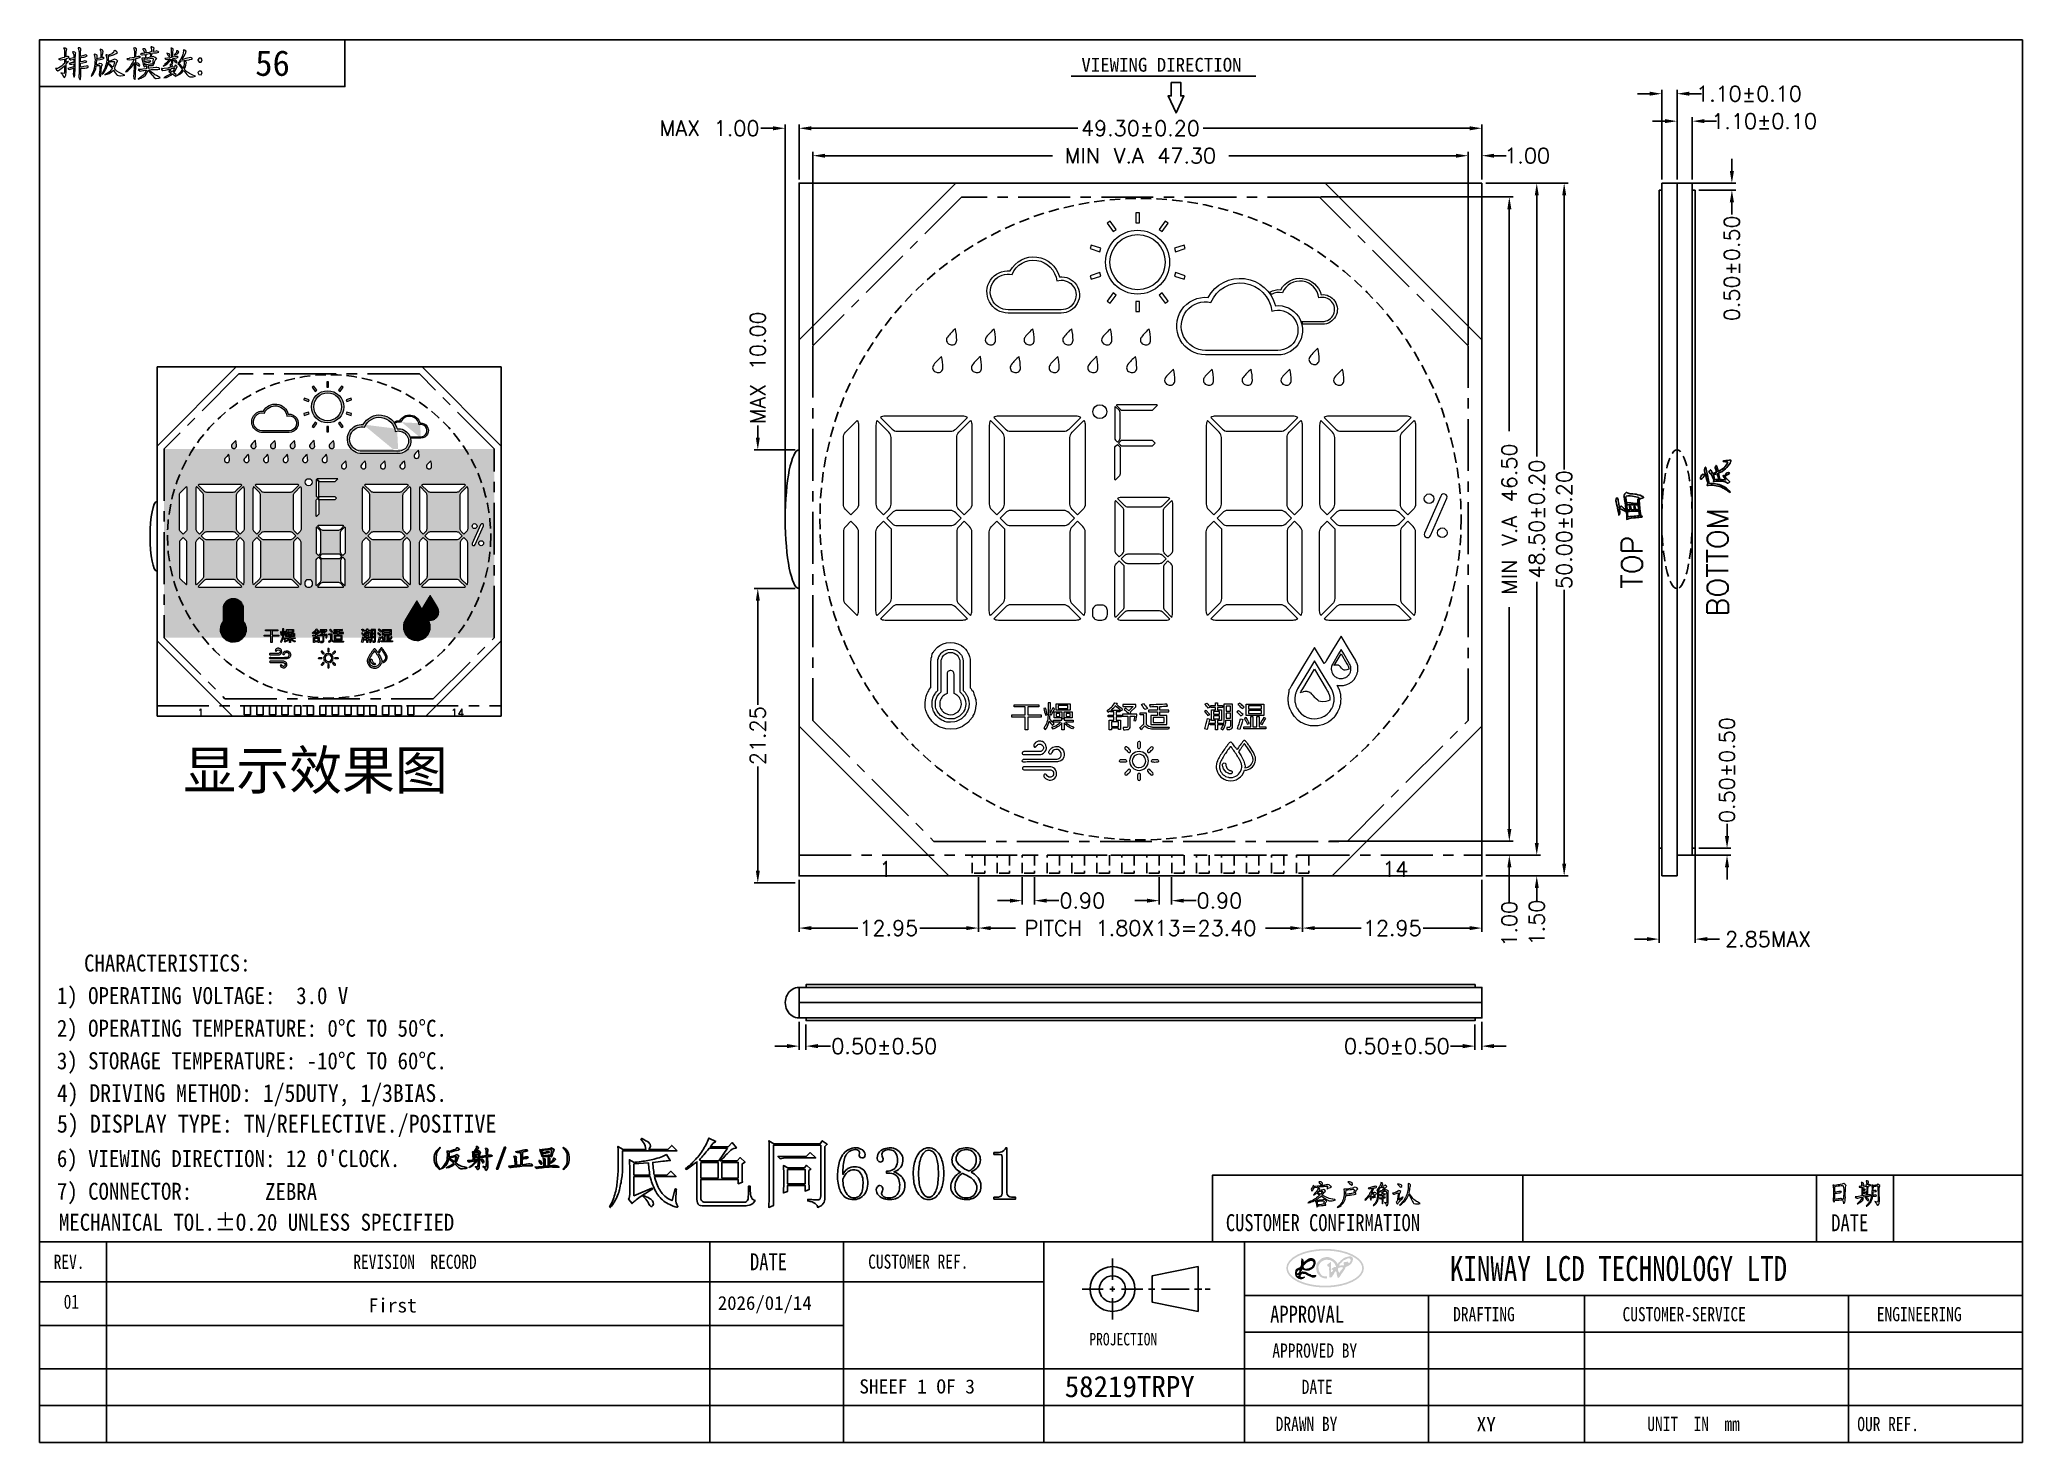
# Model space of a CAD drawing. Header units: millimetres. Extents: x -2138 to 1406, y 307 to 1926.
# Drawn here: x 938.9 to 1082, y 306.7 to 407.9 of the extents above; entities that cross this region are included whole.
import ezdxf
from ezdxf.enums import TextEntityAlignment as Align

# ---------------------------------------------------------------- set-up
doc = ezdxf.new("R2010")
doc.units = ezdxf.units.MM
doc.header["$LTSCALE"] = 3
doc.linetypes.add('CENTER', pattern=[2, 1.25, -0.25, 0.25, -0.25])
doc.linetypes.add('HIDDEN', pattern=[0.375, 0.25, -0.125])
for name, color, linetype in [('BJ', 32, 'Continuous'), ('dim', 3, 'Continuous'), ('HID', 3, 'HIDDEN'), ('SY1', 116, 'Continuous'), ('V.A', 12, 'Continuous')]:
    doc.layers.add(name, color=color, linetype=linetype)
doc.styles.add('romans', font='romans.shx')
doc.styles.add('ROMANT', font='SimSun.ttf', dxfattribs={"height": 5})
doc.styles.get("Standard").update_dxf_attribs({"font": 'txt.shx'})
doc.styles.add('样式 2', font='simkai_0.ttf')
doc.dimstyles.new('LCDDIM', dxfattribs={"dimtxt": 1.1, "dimasz": 0.88, "dimexe": 0.275, "dimexo": 0.275, "dimgap": 0.22, "dimtad": 0, "dimzin": 0, "dimdsep": 46, "dimtxsty": 'Standard', "dimcen": 2.5, "dimadec": 0, "dimazin": 0, "dimtfac": 1, "dimtofl": 0, "dimtmove": 0, "dimatfit": 0, "dimfxl": 0, "dimarcsym": 0})

msp = doc.modelspace()

# ---------------------------------------------------------------- texts
at = {"color": 1, "lineweight": 0, "style": '样式 2'}
msp.add_text('56', height=1.8405, dxfattribs=at).set_placement((955.678, 406.201), align=Align.MIDDLE_CENTER)
at = {"color": 0, "style": 'ROMANT'}
msp.add_text('VIEWING DIRECTION', height=1, dxfattribs=at).set_placement((1014.075, 405.581))
at = {"color": 0}
for s, p in [('BOTTOM', (1060.016, 370.191)), ('TOP', (1053.838, 370.191))]:
    msp.add_text(s, height=1.512, rotation=90, dxfattribs=at).set_placement(p, align=Align.MIDDLE_CENTER)
at = {"style": 'romans'}
for s, height, p in [('1', 0.554, (950.488, 359.32)), ('14', 0.5544, (969.037, 359.32)), ('1', 1.1, (999.944, 348.037)), ('14', 1.1, (1036.744, 348.037))]:
    msp.add_text(s, height=height, dxfattribs=at).set_placement(p, align=Align.MIDDLE)
at = {"style": 'ROMANT'}
for s, height, width, p in [('CHARACTERISTICS:', 1.22698, 0.9, (942.07, 340.642)), ('1) OPERATING VOLTAGE:  3.0 V', 1.22698, 0.9, (940.109, 338.29)), ('2) OPERATING TEMPERATURE: 0°C TO 50°C.', 1.22698, 0.9, (940.109, 335.938)), ('3) STORAGE TEMPERATURE: -10°C TO 60°C.', 1.22698, 0.9, (940.109, 333.587)), ('4) DRIVING METHOD: 1/5DUTY, 1/3BIAS.', 1.27811, 0.9, (940.109, 331.235)), ('5) DISPLAY TYPE: TN/REFLECTIVE./POSITIVE ', 1.296, 0.9, (940.109, 329.016)), ("6) VIEWING DIRECTION: 12 O'CLOCK.", 1.22698, 0.9, (940.109, 326.532)), ('7) CONNECTOR:  ', 1.22698, 0.9, (940.109, 324.171)), ('ZEBRA', 1.227, 0.9, (955.139, 324.15)), ('CUSTOMER CONFIRMATION', 1.22698, 0.8, (1024.502, 321.907)), ('DATE', 1.227, 0.8, (1068.213, 321.898)), ('REV.', 1.0225, 0.8, (939.874, 319.186)), ('REVISION  RECORD', 1.02249, 0.8, (961.509, 319.186)), ('DATE', 1.227, 0.8, (990.149, 319.083)), ('CUSTOMER REF.', 1.02249, 0.8, (998.682, 319.198)), ('KINWAY LCD TECHNOLOGY LTD', 1.78935, 0.8, (1040.682, 318.317)), ('01', 1.0225, 0.8, (940.595, 316.307)), ('APPROVAL', 1.227, 0.8, (1027.701, 315.301)), ('DRAFTING', 1.0225, 0.8, (1040.914, 315.403)), ('CUSTOMER-SERVICE', 1.02249, 0.8, (1053.145, 315.403)), ('ENGINEERING', 1.02249, 0.8, (1071.504, 315.403)), ('PROJECTION', 0.9018, 0.8, (1014.645, 313.662)), ('APPROVED BY', 1.02249, 0.8, (1027.861, 312.777)), ('DATE', 1.0225, 0.8, (1029.984, 310.156)), ('DRAWN BY', 1.0225, 0.8, (1028.105, 307.484)), ('UNIT  IN  mm', 1.02249, 0.8, (1054.933, 307.484)), ('OUR REF.', 1.0225, 0.8, (1070.095, 307.477))]:
    msp.add_text(s, height=height, dxfattribs=dict(at, width=width)).set_placement(p)
for s, height, p in [('First', 1.0225, (962.611, 316.038)), ('SHEEF 1 OF 3', 1.02249, (998.042, 310.19))]:
    msp.add_text(s, height=height, dxfattribs=at).set_placement(p)
at = {"layer": 'BJ', "color": 1}
for s, height, style, p in [('显示效果图', 2.8, '样式 2', (949.239, 353.777)), ('2026/01/14', 0.9969, 'ROMANT', (987.823, 316.224)), ('58219TRPY', 1.5337, 'ROMANT', (1012.87, 309.927)), ('XY', 1.0225, 'ROMANT', (1042.61, 307.47))]:
    msp.add_text(s, height=height, dxfattribs=dict(at, style=style)).set_placement(p)
at = {"layer": 'V.A', "style": 'ROMANT', "width": 0.9}
msp.add_text('MECHANICAL TOL.±O.20 UNLESS SPECIFIED', height=1.22698, dxfattribs=at).set_placement((940.252, 321.937))

# ---------------------------------------------------------------- blocks, each defined once
blk = doc.blocks.new('*D1')
at = {"layer": 'Defpoints', "color": 0}
for p in [(1057.08, 403.99), (1055.98, 397.54), (1057.08, 397.54)]:
    blk.add_point(p, dxfattribs=at)
at = {"layer": 'dim', "color": 0, "lineweight": -2}
for p, q in [((1055.1, 403.99), (1054.22, 403.99)), ((1055.98, 397.81), (1055.98, 404.27)), ((1057.08, 397.81), (1057.08, 404.27)), ((1057.96, 403.99), (1058.84, 403.99))]:
    blk.add_line(p, q, dxfattribs=at)
at = {"layer": 'dim', "color": 0}
for points in [[(1055.1, 404.14), (1055.1, 403.85), (1055.98, 403.99)], [(1057.96, 404.14), (1057.96, 403.85), (1057.08, 403.99)]]:
    blk.add_solid(points, dxfattribs=at)
at = {"layer": 'dim', "color": 0, "insert": (1062.27, 403.99), "char_height": 1.1, "attachment_point": 5}
blk.add_mtext('1.10±0.10', dxfattribs=at)
blk = doc.blocks.new('*D2')
at = {"layer": 'Defpoints', "color": 0}
for p in [(1058.18, 402.01), (1057.08, 397.54), (1058.18, 397.54)]:
    blk.add_point(p, dxfattribs=at)
at = {"layer": 'dim', "color": 0, "lineweight": -2}
for p, q in [((1057.08, 397.81), (1057.08, 402.29)), ((1058.18, 397.81), (1058.18, 402.29)), ((1056.2, 402.01), (1055.32, 402.01)), ((1059.06, 402.01), (1059.94, 402.01))]:
    blk.add_line(p, q, dxfattribs=at)
at = {"layer": 'dim', "color": 0}
for points in [[(1056.2, 402.16), (1056.2, 401.87), (1057.08, 402.01)], [(1059.06, 402.16), (1059.06, 401.87), (1058.18, 402.01)]]:
    blk.add_solid(points, dxfattribs=at)
at = {"layer": 'dim', "color": 0, "insert": (1063.37, 402.01), "char_height": 1.1, "attachment_point": 5}
blk.add_mtext('1.10±0.10', dxfattribs=at)
blk = doc.blocks.new('*D20')
at = {"layer": 'Defpoints', "color": 0}
for p in [(1055.78, 351.28), (1058.38, 351.28), (1058.38, 342.98)]:
    blk.add_point(p, dxfattribs=at)
at = {"layer": 'dim', "color": 0, "lineweight": -2}
for p, q in [((1055.78, 351.01), (1055.78, 342.71)), ((1058.38, 351.01), (1058.38, 342.71)), ((1054.9, 342.98), (1054.02, 342.98)), ((1059.26, 342.98), (1060.14, 342.98))]:
    blk.add_line(p, q, dxfattribs=at)
at = {"layer": 'dim', "color": 0}
for points in [[(1054.9, 343.13), (1054.9, 342.84), (1055.78, 342.98)], [(1059.26, 343.13), (1059.26, 342.84), (1058.38, 342.98)]]:
    blk.add_solid(points, dxfattribs=at)
at = {"layer": 'dim', "color": 0, "insert": (1063.66, 342.98), "char_height": 1.1, "attachment_point": 5}
blk.add_mtext('2.85MAX ', dxfattribs=at)
blk = doc.blocks.new('*D21')
at = {"layer": 'Defpoints', "color": 0}
for p in [(1058.38, 349.54), (1060.69, 349.54), (1057.08, 349.04)]:
    blk.add_point(p, dxfattribs=at)
at = {"layer": 'dim', "color": 0, "lineweight": -2}
for p, q in [((1060.69, 350.42), (1060.69, 351.3)), ((1058.65, 349.54), (1060.96, 349.54)), ((1057.35, 349.04), (1060.96, 349.04)), ((1060.69, 348.16), (1060.69, 347.28))]:
    blk.add_line(p, q, dxfattribs=at)
at = {"layer": 'dim', "color": 0}
for points in [[(1060.54, 350.42), (1060.84, 350.42), (1060.69, 349.54)], [(1060.54, 348.16), (1060.84, 348.16), (1060.69, 349.04)]]:
    blk.add_solid(points, dxfattribs=at)
at = {"layer": 'dim', "color": 0, "insert": (1060.69, 355.18), "char_height": 1.1, "attachment_point": 5, "rotation": 90}
blk.add_mtext('0.50±0.50', dxfattribs=at)
blk = doc.blocks.new('*D22')
at = {"layer": 'Defpoints', "color": 0}
for p in [(1057.08, 397.54), (1058.38, 397.04), (1061.04, 397.04)]:
    blk.add_point(p, dxfattribs=at)
at = {"layer": 'dim', "color": 0, "lineweight": -2}
for p, q in [((1061.04, 398.42), (1061.04, 399.3)), ((1057.35, 397.54), (1061.32, 397.54)), ((1058.65, 397.04), (1061.32, 397.04)), ((1061.04, 396.16), (1061.04, 395.28))]:
    blk.add_line(p, q, dxfattribs=at)
at = {"layer": 'dim', "color": 0}
for points in [[(1060.89, 398.42), (1061.19, 398.42), (1061.04, 397.54)], [(1060.89, 396.16), (1061.19, 396.16), (1061.04, 397.04)]]:
    blk.add_solid(points, dxfattribs=at)
at = {"layer": 'dim', "color": 0, "insert": (1061.04, 391.39), "char_height": 1.1, "attachment_point": 5, "rotation": 90}
blk.add_mtext('0.50±0.50', dxfattribs=at)
blk = doc.blocks.new('*D66')
at = {"layer": 'Defpoints', "color": 0}
for p in [(993.69, 347.54), (1006.64, 347.74), (993.69, 343.78)]:
    blk.add_point(p, dxfattribs=at)
at = {"layer": 'dim', "color": 0, "lineweight": -2}
for p, q in [((993.69, 347.26), (993.69, 343.5)), ((1006.64, 347.46), (1006.64, 343.5)), ((994.57, 343.78), (997.93, 343.78)), ((1005.76, 343.78), (1002.41, 343.78))]:
    blk.add_line(p, q, dxfattribs=at)
at = {"layer": 'dim', "color": 0}
for points in [[(994.57, 343.92), (994.57, 343.63), (993.69, 343.78)], [(1005.76, 343.92), (1005.76, 343.63), (1006.64, 343.78)]]:
    blk.add_solid(points, dxfattribs=at)
at = {"layer": 'dim', "color": 0, "insert": (1000.17, 343.78), "char_height": 1.1, "attachment_point": 5}
blk.add_mtext('12.95', dxfattribs=at)
blk = doc.blocks.new('*D67')
at = {"layer": 'Defpoints', "color": 0}
for p in [(992.69, 401.5), (993.69, 397.54), (992.69, 373.29)]:
    blk.add_point(p, dxfattribs=at)
at = {"layer": 'dim', "color": 0, "lineweight": -2}
for p, q in [((991.81, 401.5), (990.93, 401.5)), ((992.69, 373.56), (992.69, 401.77)), ((993.69, 397.81), (993.69, 401.77)), ((994.57, 401.5), (995.45, 401.5))]:
    blk.add_line(p, q, dxfattribs=at)
at = {"layer": 'dim', "color": 0}
for points in [[(991.81, 401.64), (991.81, 401.35), (992.69, 401.5)], [(994.57, 401.64), (994.57, 401.35), (993.69, 401.5)]]:
    blk.add_solid(points, dxfattribs=at)
at = {"layer": 'dim', "color": 0, "insert": (987.23, 401.5), "char_height": 1.1, "attachment_point": 5}
blk.add_mtext('MAX 1.00', dxfattribs=at)
blk = doc.blocks.new('*D68')
at = {"layer": 'Defpoints', "color": 0}
for p in [(993.69, 368.29), (990.71, 347.04), (993.69, 347.04)]:
    blk.add_point(p, dxfattribs=at)
at = {"layer": 'dim', "color": 0, "lineweight": -2}
for p, q in [((993.42, 368.29), (990.44, 368.29)), ((990.71, 367.41), (990.71, 359.9)), ((990.71, 347.92), (990.71, 355.43)), ((993.42, 347.04), (990.44, 347.04))]:
    blk.add_line(p, q, dxfattribs=at)
at = {"layer": 'dim', "color": 0}
for points in [[(990.57, 367.41), (990.86, 367.41), (990.71, 368.29)], [(990.57, 347.92), (990.86, 347.92), (990.71, 347.04)]]:
    blk.add_solid(points, dxfattribs=at)
at = {"layer": 'dim', "color": 0, "insert": (990.71, 357.66), "char_height": 1.1, "attachment_point": 5, "rotation": 90}
blk.add_mtext('21.25', dxfattribs=at)
blk = doc.blocks.new('*D69')
at = {"layer": 'Defpoints', "color": 0}
for p in [(990.71, 378.29), (993.69, 378.29), (993.69, 368.29)]:
    blk.add_point(p, dxfattribs=at)
at = {"layer": 'dim', "color": 0, "lineweight": -2}
for p, q in [((990.71, 379.17), (990.71, 380.05)), ((993.42, 378.29), (990.44, 378.29)), ((993.42, 368.29), (990.44, 368.29)), ((990.71, 367.41), (990.71, 366.53))]:
    blk.add_line(p, q, dxfattribs=at)
at = {"layer": 'dim', "color": 0}
for points in [[(990.57, 379.17), (990.86, 379.17), (990.71, 378.29)], [(990.57, 367.41), (990.86, 367.41), (990.71, 368.29)]]:
    blk.add_solid(points, dxfattribs=at)
at = {"layer": 'dim', "color": 0, "insert": (990.71, 384.21), "char_height": 1.1, "attachment_point": 5, "rotation": 90}
blk.add_mtext('MAX 10.00', dxfattribs=at)
blk = doc.blocks.new('*D70')
at = {"layer": 'Defpoints', "color": 0}
for p in [(1042.99, 399.52), (1042.99, 397.54), (1041.99, 396.04)]:
    blk.add_point(p, dxfattribs=at)
at = {"layer": 'dim', "color": 0, "lineweight": -2}
for p, q in [((1041.11, 399.52), (1040.23, 399.52)), ((1041.99, 396.31), (1041.99, 399.79)), ((1042.99, 397.81), (1042.99, 399.79)), ((1043.87, 399.52), (1044.75, 399.52))]:
    blk.add_line(p, q, dxfattribs=at)
at = {"layer": 'dim', "color": 0}
for points in [[(1041.11, 399.66), (1041.11, 399.37), (1041.99, 399.52)], [(1043.87, 399.66), (1043.87, 399.37), (1042.99, 399.52)]]:
    blk.add_solid(points, dxfattribs=at)
at = {"layer": 'dim', "color": 0, "insert": (1046.26, 399.52), "char_height": 1.1, "attachment_point": 5}
blk.add_mtext('1.00', dxfattribs=at)
blk = doc.blocks.new('*D71')
at = {"layer": 'Defpoints', "color": 0}
for p in [(1041.49, 350.04), (1042.99, 349.04), (1044.97, 349.04)]:
    blk.add_point(p, dxfattribs=at)
at = {"layer": 'dim', "color": 0, "lineweight": -2}
for p, q in [((1044.97, 350.92), (1044.97, 351.8)), ((1041.77, 350.04), (1045.25, 350.04)), ((1043.27, 349.04), (1045.25, 349.04)), ((1044.97, 348.16), (1044.97, 345.6))]:
    blk.add_line(p, q, dxfattribs=at)
at = {"layer": 'dim', "color": 0}
for points in [[(1044.83, 350.92), (1045.12, 350.92), (1044.97, 350.04)], [(1044.83, 348.16), (1045.12, 348.16), (1044.97, 349.04)]]:
    blk.add_solid(points, dxfattribs=at)
at = {"layer": 'dim', "color": 0, "insert": (1044.97, 344.09), "char_height": 1.1, "attachment_point": 5, "rotation": 90}
blk.add_mtext('1.00', dxfattribs=at)
blk = doc.blocks.new('*D72')
at = {"layer": 'Defpoints', "color": 0}
for p in [(1031.06, 396.54), (1044.97, 396.54), (1031.72, 350.04)]:
    blk.add_point(p, dxfattribs=at)
at = {"layer": 'dim', "color": 0, "lineweight": -2}
for p, q in [((1031.33, 396.54), (1045.25, 396.54)), ((1044.97, 395.66), (1044.97, 379.65)), ((1044.97, 350.92), (1044.97, 366.93)), ((1032, 350.04), (1045.25, 350.04))]:
    blk.add_line(p, q, dxfattribs=at)
at = {"layer": 'dim', "color": 0}
for points in [[(1044.83, 395.66), (1045.12, 395.66), (1044.97, 396.54)], [(1044.83, 350.92), (1045.12, 350.92), (1044.97, 350.04)]]:
    blk.add_solid(points, dxfattribs=at)
at = {"layer": 'dim', "color": 0, "insert": (1044.97, 373.29), "char_height": 1.1, "attachment_point": 5, "rotation": 90}
blk.add_mtext('MIN V.A 46.50', dxfattribs=at)
blk = doc.blocks.new('*D73')
at = {"layer": 'Defpoints', "color": 0}
for p in [(1042.99, 397.54), (1046.95, 397.54), (1042.99, 349.04)]:
    blk.add_point(p, dxfattribs=at)
at = {"layer": 'dim', "color": 0, "lineweight": -2}
for p, q in [((1043.27, 397.54), (1047.23, 397.54)), ((1046.95, 396.66), (1046.95, 377.82)), ((1046.95, 349.92), (1046.95, 368.76)), ((1043.27, 349.04), (1047.23, 349.04))]:
    blk.add_line(p, q, dxfattribs=at)
at = {"layer": 'dim', "color": 0}
for points in [[(1046.81, 396.66), (1047.1, 396.66), (1046.95, 397.54)], [(1046.81, 349.92), (1047.1, 349.92), (1046.95, 349.04)]]:
    blk.add_solid(points, dxfattribs=at)
at = {"layer": 'dim', "color": 0, "insert": (1046.95, 373.29), "char_height": 1.1, "attachment_point": 5, "rotation": 90}
blk.add_mtext('48.50±0.20', dxfattribs=at)
blk = doc.blocks.new('*D74')
at = {"layer": 'Defpoints', "color": 0}
for p in [(1042.99, 397.54), (1048.93, 397.54), (1042.99, 347.54)]:
    blk.add_point(p, dxfattribs=at)
at = {"layer": 'dim', "color": 0, "lineweight": -2}
for p, q in [((1043.27, 397.54), (1049.21, 397.54)), ((1048.93, 396.66), (1048.93, 376.88)), ((1048.93, 348.42), (1048.93, 368.19)), ((1043.27, 347.54), (1049.21, 347.54))]:
    blk.add_line(p, q, dxfattribs=at)
at = {"layer": 'dim', "color": 0}
for points in [[(1048.79, 396.66), (1049.08, 396.66), (1048.93, 397.54)], [(1048.79, 348.42), (1049.08, 348.42), (1048.93, 347.54)]]:
    blk.add_solid(points, dxfattribs=at)
at = {"layer": 'dim', "color": 0, "insert": (1048.93, 372.54), "char_height": 1.1, "attachment_point": 5, "rotation": 90}
blk.add_mtext('50.00±0.20', dxfattribs=at)
blk = doc.blocks.new('*D75')
at = {"layer": 'Defpoints', "color": 0}
for p in [(1006.64, 347.74), (1030.04, 347.74), (1030.04, 343.78)]:
    blk.add_point(p, dxfattribs=at)
at = {"layer": 'dim', "color": 0, "lineweight": -2}
for p, q in [((1006.64, 347.46), (1006.64, 343.5)), ((1030.04, 347.46), (1030.04, 343.5)), ((1007.52, 343.78), (1009.32, 343.78)), ((1029.16, 343.78), (1027.36, 343.78))]:
    blk.add_line(p, q, dxfattribs=at)
at = {"layer": 'dim', "color": 0}
for points in [[(1007.52, 343.92), (1007.52, 343.63), (1006.64, 343.78)], [(1029.16, 343.92), (1029.16, 343.63), (1030.04, 343.78)]]:
    blk.add_solid(points, dxfattribs=at)
at = {"layer": 'dim', "color": 0, "insert": (1018.34, 343.78), "char_height": 1.1, "attachment_point": 5}
blk.add_mtext('PITCH 1.80X13=23.40', dxfattribs=at)
blk = doc.blocks.new('*D76')
at = {"layer": 'Defpoints', "color": 0}
for p in [(1009.79, 347.74), (1010.69, 347.74), (1010.69, 345.76)]:
    blk.add_point(p, dxfattribs=at)
at = {"layer": 'dim', "color": 0, "lineweight": -2}
for p, q in [((1009.79, 347.46), (1009.79, 345.48)), ((1010.69, 347.46), (1010.69, 345.48)), ((1008.91, 345.76), (1008.03, 345.76)), ((1011.57, 345.76), (1012.45, 345.76))]:
    blk.add_line(p, q, dxfattribs=at)
at = {"layer": 'dim', "color": 0}
for points in [[(1008.91, 345.9), (1008.91, 345.61), (1009.79, 345.76)], [(1011.57, 345.9), (1011.57, 345.61), (1010.69, 345.76)]]:
    blk.add_solid(points, dxfattribs=at)
at = {"layer": 'dim', "color": 0, "insert": (1014.14, 345.76), "char_height": 1.1, "attachment_point": 5}
blk.add_mtext('0.90', dxfattribs=at)
blk = doc.blocks.new('*D77')
at = {"layer": 'Defpoints', "color": 0}
for p in [(1041.99, 399.52), (994.69, 385.6), (1041.99, 385.6)]:
    blk.add_point(p, dxfattribs=at)
at = {"layer": 'dim', "color": 0, "lineweight": -2}
for p, q in [((994.69, 385.88), (994.69, 399.79)), ((995.57, 399.52), (1011.98, 399.52)), ((1041.11, 399.52), (1024.71, 399.52)), ((1041.99, 385.88), (1041.99, 399.79))]:
    blk.add_line(p, q, dxfattribs=at)
at = {"layer": 'dim', "color": 0}
for points in [[(995.57, 399.66), (995.57, 399.37), (994.69, 399.52)], [(1041.11, 399.66), (1041.11, 399.37), (1041.99, 399.52)]]:
    blk.add_solid(points, dxfattribs=at)
at = {"layer": 'dim', "color": 0, "insert": (1018.34, 399.52), "char_height": 1.1, "attachment_point": 5}
blk.add_mtext('MIN V.A 47.30', dxfattribs=at)
blk = doc.blocks.new('*D78')
at = {"layer": 'Defpoints', "color": 0}
for p in [(1042.99, 401.5), (993.69, 397.54), (1042.99, 397.54)]:
    blk.add_point(p, dxfattribs=at)
at = {"layer": 'dim', "color": 0, "lineweight": -2}
for p, q in [((993.69, 397.81), (993.69, 401.77)), ((994.57, 401.5), (1013.82, 401.5)), ((1042.11, 401.5), (1022.87, 401.5)), ((1042.99, 397.81), (1042.99, 401.77))]:
    blk.add_line(p, q, dxfattribs=at)
at = {"layer": 'dim', "color": 0}
for points in [[(994.57, 401.64), (994.57, 401.35), (993.69, 401.5)], [(1042.11, 401.64), (1042.11, 401.35), (1042.99, 401.5)]]:
    blk.add_solid(points, dxfattribs=at)
at = {"layer": 'dim', "color": 0, "insert": (1018.34, 401.5), "char_height": 1.1, "attachment_point": 5}
blk.add_mtext('49.30±0.20', dxfattribs=at)
blk = doc.blocks.new('*D79')
at = {"layer": 'Defpoints', "color": 0}
for p in [(1019.69, 347.74), (1020.59, 347.74), (1020.59, 345.76)]:
    blk.add_point(p, dxfattribs=at)
at = {"layer": 'dim', "color": 0, "lineweight": -2}
for p, q in [((1019.69, 347.46), (1019.69, 345.48)), ((1020.59, 347.46), (1020.59, 345.48)), ((1018.81, 345.76), (1017.93, 345.76)), ((1021.47, 345.76), (1022.35, 345.76))]:
    blk.add_line(p, q, dxfattribs=at)
at = {"layer": 'dim', "color": 0}
for points in [[(1018.81, 345.9), (1018.81, 345.61), (1019.69, 345.76)], [(1021.47, 345.9), (1021.47, 345.61), (1020.59, 345.76)]]:
    blk.add_solid(points, dxfattribs=at)
at = {"layer": 'dim', "color": 0, "insert": (1024.04, 345.76), "char_height": 1.1, "attachment_point": 5}
blk.add_mtext('0.90', dxfattribs=at)
blk = doc.blocks.new('*D80')
at = {"layer": 'Defpoints', "color": 0}
for p in [(1030.04, 347.74), (1042.99, 347.54), (1042.99, 343.78)]:
    blk.add_point(p, dxfattribs=at)
at = {"layer": 'dim', "color": 0, "lineweight": -2}
for p, q in [((1030.04, 347.46), (1030.04, 343.5)), ((1042.99, 347.26), (1042.99, 343.5)), ((1030.92, 343.78), (1034.28, 343.78)), ((1042.11, 343.78), (1038.76, 343.78))]:
    blk.add_line(p, q, dxfattribs=at)
at = {"layer": 'dim', "color": 0}
for points in [[(1030.92, 343.92), (1030.92, 343.63), (1030.04, 343.78)], [(1042.11, 343.92), (1042.11, 343.63), (1042.99, 343.78)]]:
    blk.add_solid(points, dxfattribs=at)
at = {"layer": 'dim', "color": 0, "insert": (1036.52, 343.78), "char_height": 1.1, "attachment_point": 5}
blk.add_mtext('12.95', dxfattribs=at)
blk = doc.blocks.new('*D81')
at = {"layer": 'Defpoints', "color": 0}
for p in [(1046.95, 349.04), (1046.95, 347.54), (1046.95, 347.54)]:
    blk.add_point(p, dxfattribs=at)
at = {"layer": 'dim', "color": 0, "lineweight": -2}
for p, q in [((1046.95, 349.92), (1046.95, 350.8)), ((1046.95, 346.66), (1046.95, 345.78))]:
    blk.add_line(p, q, dxfattribs=at)
at = {"layer": 'dim', "color": 0}
for points in [[(1046.81, 349.92), (1047.1, 349.92), (1046.95, 349.04)], [(1046.81, 346.66), (1047.1, 346.66), (1046.95, 347.54)]]:
    blk.add_solid(points, dxfattribs=at)
at = {"layer": 'dim', "color": 0, "insert": (1046.95, 344.18), "char_height": 1.1, "attachment_point": 5, "rotation": 90}
blk.add_mtext('1.50', dxfattribs=at)
blk = doc.blocks.new('*D82')
at = {"layer": 'Defpoints', "color": 0}
for p in [(993.69, 337.3), (994.19, 337.1), (993.69, 335.26)]:
    blk.add_point(p, dxfattribs=at)
at = {"layer": 'dim', "color": 0, "lineweight": -2}
for p, q in [((993.69, 337.02), (993.69, 334.99)), ((994.19, 336.82), (994.19, 334.99)), ((992.81, 335.26), (991.93, 335.26)), ((995.07, 335.26), (995.95, 335.26))]:
    blk.add_line(p, q, dxfattribs=at)
at = {"layer": 'dim', "color": 0}
for points in [[(992.81, 335.41), (992.81, 335.11), (993.69, 335.26)], [(995.07, 335.41), (995.07, 335.11), (994.19, 335.26)]]:
    blk.add_solid(points, dxfattribs=at)
at = {"layer": 'dim', "color": 0, "insert": (999.84, 335.26), "char_height": 1.1, "attachment_point": 5}
blk.add_mtext('0.50±0.50', dxfattribs=at)
blk = doc.blocks.new('*D83')
at = {"layer": 'Defpoints', "color": 0}
for p in [(1042.49, 337.1), (1042.99, 337.3), (1042.99, 335.26)]:
    blk.add_point(p, dxfattribs=at)
at = {"layer": 'dim', "color": 0, "lineweight": -2}
for p, q in [((1042.49, 336.82), (1042.49, 334.99)), ((1042.99, 337.02), (1042.99, 334.99)), ((1041.61, 335.26), (1040.73, 335.26)), ((1043.87, 335.26), (1044.75, 335.26))]:
    blk.add_line(p, q, dxfattribs=at)
at = {"layer": 'dim', "color": 0}
for points in [[(1041.61, 335.41), (1041.61, 335.11), (1042.49, 335.26)], [(1043.87, 335.41), (1043.87, 335.11), (1042.99, 335.26)]]:
    blk.add_solid(points, dxfattribs=at)
at = {"layer": 'dim', "color": 0, "insert": (1036.85, 335.26), "char_height": 1.1, "attachment_point": 5}
blk.add_mtext('0.50±0.50', dxfattribs=at)

# ---------------------------------------------------------------- dimensions: what is measured, and where the dimension line sits
at = {"layer": 'dim'}
for base, p1, p2, text, picture, middle in [((1057.079, 403.995), (1055.979, 397.537), (1057.079, 397.537), '<>%%p0.10', '*D1', (1062.268, 403.995)), ((992.694, 401.497), (993.694, 397.537), (992.694, 373.287), 'MAX <>', '*D67', (987.23, 401.497)), ((1058.179, 402.015), (1057.079, 397.537), (1058.179, 397.537), '<>%%p0.10', '*D2', (1063.368, 402.015)), ((1041.994, 399.517), (994.694, 385.602), (1041.994, 385.602), 'MIN V.A <>', '*D77', (1018.344, 399.517)), ((1058.379, 342.982), (1055.779, 351.282), (1058.379, 351.282), '2.85MAX ', '*D20', (1063.659, 342.982)), ((1030.044, 343.777), (1006.644, 347.737), (1030.044, 347.737), 'PITCH 1.80X13=<>', '*D75', (1018.344, 343.777))]:
    dim = msp.add_linear_dim(base=base, p1=p1, p2=p2, text=text, dimstyle='LCDDIM', dxfattribs=at)
    dim.commit()
    dim.dimension.update_dxf_attribs({"geometry": picture, "text_midpoint": middle})
dim = msp.add_aligned_dim(p1=(993.694, 397.537), p2=(1042.994, 397.537), distance=3.96, text='<>%%p0.20', dimstyle='LCDDIM', dxfattribs=at)
dim.commit()
dim.dimension.update_dxf_attribs({"geometry": '*D78', "text_midpoint": (1018.344, 401.497)})
for base, p1, p2, picture, middle in [((1042.994, 399.517), (1041.994, 396.037), (1042.994, 397.537), '*D70', (1046.257, 399.517)), ((993.694, 343.777), (1006.644, 347.737), (993.694, 347.537), '*D66', (1000.169, 343.777)), ((1010.694, 345.757), (1009.794, 347.737), (1010.694, 347.737), '*D76', (1014.14, 345.757)), ((1020.594, 345.757), (1019.694, 347.737), (1020.594, 347.737), '*D79', (1024.04, 345.757))]:
    dim = msp.add_linear_dim(base=base, p1=p1, p2=p2, dimstyle='LCDDIM', dxfattribs=at)
    dim.commit()
    dim.dimension.update_dxf_attribs({"geometry": picture, "text_midpoint": middle})
for base, p1, p2, angle, text, picture, middle in [((1061.041, 397.037), (1057.079, 397.537), (1058.379, 397.037), 270, '<>%%p0.50', '*D22', (1061.041, 391.39)), ((1044.974, 396.537), (1031.721, 350.037), (1031.059, 396.537), 90, 'MIN V.A <>', '*D72', (1044.974, 373.287)), ((1046.954, 397.537), (1042.994, 349.037), (1042.994, 397.537), 90, '<>%%p0.20', '*D73', (1046.954, 373.287)), ((1048.934, 397.537), (1042.994, 347.537), (1042.994, 397.537), 90, '<>%%p0.20', '*D74', (1048.934, 372.537)), ((990.714, 378.287), (993.694, 368.287), (993.694, 378.287), 90, 'MAX <>', '*D69', (990.714, 384.209)), ((1060.689, 349.537), (1057.079, 349.037), (1058.379, 349.537), 90, '<>%%p0.50', '*D21', (1060.689, 355.184))]:
    dim = msp.add_linear_dim(base=base, p1=p1, p2=p2, angle=angle, text=text, dimstyle='LCDDIM', dxfattribs=at)
    dim.commit()
    dim.dimension.update_dxf_attribs({"geometry": picture, "text_midpoint": middle})
for base, p1, p2, angle, picture, middle in [((990.714, 347.037), (993.694, 368.287), (993.694, 347.037), 90, '*D68', (990.714, 357.662)), ((1046.954, 347.537), (1046.954, 349.037), (1046.954, 347.537), 90, '*D81', (1046.954, 344.182)), ((1042.994, 343.777), (1030.044, 347.737), (1042.994, 347.537), 180, '*D80', (1036.519, 343.777))]:
    dim = msp.add_linear_dim(base=base, p1=p1, p2=p2, angle=angle, dimstyle='LCDDIM', dxfattribs=at)
    dim.commit()
    dim.dimension.update_dxf_attribs({"geometry": picture, "text_midpoint": middle})
dim = msp.add_linear_dim(base=(1044.974, 349.037), p1=(1041.494, 350.037), p2=(1042.994, 349.037), angle=90, dimstyle='LCDDIM', dxfattribs=at)
dim.commit()
dim.dimension.update_dxf_attribs({"geometry": '*D71', "text_midpoint": (1044.974, 344.092), "dimtype": 160})
dim = msp.add_linear_dim(base=(993.694, 335.262), p1=(994.194, 337.098), p2=(993.694, 337.298), text='<>%%p0.50', dimstyle='LCDDIM', dxfattribs=at)
dim.commit()
dim.dimension.update_dxf_attribs({"geometry": '*D82', "text_midpoint": (999.84, 335.262), "dimtype": 160})
dim = msp.add_linear_dim(base=(1042.994, 335.262), p1=(1042.494, 337.098), p2=(1042.994, 337.298), angle=180, text='<>%%p0.50', dimstyle='LCDDIM', dxfattribs=at)
dim.commit()
dim.dimension.update_dxf_attribs({"geometry": '*D83', "text_midpoint": (1036.847, 335.262), "dimtype": 160})

# ---------------------------------------------------------------- hatches: boundary and pattern name
h = msp.add_hatch(color=256)
h.paths.add_polyline_path([(960.66, 382.89), (960.442, 382.59), (960.549, 382.513), (960.767, 382.812)])
h.paths.add_polyline_path([(961.346, 382.015), (960.994, 381.9), (961.035, 381.774), (961.387, 381.889)])
h.paths.add_polyline_path([(961.387, 380.903), (961.035, 381.018), (960.994, 380.892), (961.346, 380.777)])
h.paths.add_polyline_path([(960.767, 379.98), (960.549, 380.28), (960.442, 380.202), (960.66, 379.902)])
h.paths.add_polyline_path([(959.722, 379.598), (959.722, 379.968), (959.59, 379.968), (959.59, 379.598)])
h.paths.add_polyline_path([(958.653, 379.902), (958.87, 380.202), (958.763, 380.28), (958.546, 379.98)])
h.paths.add_polyline_path([(957.966, 380.777), (958.318, 380.892), (958.278, 381.018), (957.925, 380.903)])
h.paths.add_polyline_path([(957.925, 381.889), (958.278, 381.774), (958.318, 381.9), (957.966, 382.015)])
h.paths.add_polyline_path([(958.546, 382.812), (958.763, 382.513), (958.87, 382.59), (958.653, 382.89)])
h.paths.add_polyline_path([(959.59, 383.195), (959.59, 382.824), (959.722, 382.824), (959.722, 383.195)])
edge = h.paths.add_edge_path(flags=0)
edge.add_arc((963.019, 362.84), 0.0799, 347.42876, 356.95708, ccw=False)
edge.add_arc((963.05, 362.833), 0.0478, 324.42663, 347.29026, ccw=False)
edge.add_arc((963.037, 362.846), 0.0665, 258.80152, 322.0099, ccw=False)
edge.add_arc((963.076, 363.062), 0.286, 244.08508, 259.56214, ccw=False)
edge.add_arc((963.117, 363.138), 0.372, 194.27232, 243.41164, ccw=False)
edge.add_arc((963.036, 363.113), 0.287, 180.7425, 193.43249, ccw=False)
edge.add_arc((962.844, 363.113), 0.0954, 154.99731, 182.39517, ccw=False)
edge.add_arc((962.806, 363.131), 0.0529, 87.44785, 155.38636, ccw=False)
edge.add_arc((962.808, 363.129), 0.0553, 16.56608, 90.12538, ccw=False)
edge.add_arc((962.76, 363.11), 0.107, 0.77613, 19.00954, ccw=False)
edge.add_arc((963.003, 363.113), 0.136, 180.63206, 192.30252)
edge.add_arc((963.163, 363.147), 0.3, 192.19077, 202.56512)
edge.add_arc((963.089, 363.113), 0.218, 201.83465, 250.01057)
edge.add_arc((963.123, 363.192), 0.304, 249.09846, 256.08109)
edge.add_arc((963.031, 362.82), 0.0793, 61.7053, 76.52717, ccw=False)
edge.add_arc((963.043, 362.84), 0.0558, -4.55349, 62.81533, ccw=False)
edge = h.paths.add_edge_path(flags=16)
edge.add_arc((960.872, 361.721), 3.435, 36.53401, 37.84437)
edge.add_arc((963.951, 364.068), 0.438, 209.69796, 213.23896, ccw=False)
edge.add_arc((963.499, 363.812), 0.0814, 28.6856, 43.82008)
edge.add_arc((963.541, 363.854), 0.0223, 41.70571, 88.58294)
edge.add_arc((963.548, 363.853), 0.0235, 104.65487, 142.78134)
edge.add_line((963.529, 363.868), (963.526, 363.864))
edge.add_line((963.526, 363.864), (963.524, 363.861))
edge.add_line((963.524, 363.861), (963.521, 363.858))
edge.add_line((963.521, 363.858), (963.518, 363.854))
edge.add_line((963.518, 363.854), (963.516, 363.85))
edge.add_line((963.516, 363.85), (963.511, 363.842))
edge.add_arc((963.353, 363.945), 0.188, 321.75138, 327.07204, ccw=False)
edge.add_arc((967.181, 361.108), 4.577, 143.52508, 144.93343)
edge.add_arc((964.993, 362.63), 1.912, 144.61569, 150.23034)
edge.add_arc((961.593, 362.366), 2.122, 25.79023, 34.88158, ccw=False)
edge.add_arc((962.85, 362.975), 0.725, 17.94627, 25.67386, ccw=False)
edge.add_arc((963.132, 363.061), 0.431, 6.44264, 18.60144, ccw=False)
edge.add_arc((963.2, 363.04), 0.366, -5.43452, 10.88922, ccw=False)
edge.add_arc((963.542, 363.323), 0.319, 274.17911, 353.52185)
edge.add_arc((963.579, 363.309), 0.28, 355.4764, 383.43158)
edge.add_line((963.836, 363.421), (963.831, 363.432))
edge.add_line((963.831, 363.432), (963.827, 363.443))
edge.add_arc((962.956, 363.048), 0.956, 24.43521, 26.65926)
edge.add_arc((962.218, 362.692), 1.776, 26.23818, 37.20932)
edge = h.paths.add_edge_path(flags=16)
edge.add_arc((965.201, 361.949), 2.828, 145.13163, 153.25398)
edge.add_arc((963.012, 363.049), 0.378, 152.86218, 199.54932)
edge.add_arc((963.045, 363.063), 0.413, 199.88619, 258.11264)
edge.add_arc((963.073, 363.131), 0.486, 256.45977, 260.23745)
edge.add_arc((963.029, 362.85), 0.202, 258.96806, 273.09038)
edge.add_arc((963.034, 363.068), 0.419, 270.86258, 340.66986)
edge.add_arc((962.948, 363.075), 0.504, 343.18221, 353.35712)
edge.add_line((963.448, 363.017), (963.448, 363.02))
edge.add_arc((963.077, 363.042), 0.372, 356.55476, 376.61684)
edge.add_arc((962.716, 362.919), 0.753, 17.75852, 27.00218)
edge.add_arc((962.233, 362.702), 1.282, 25.8632, 32.10472)
edge.add_line((963.319, 363.383), (963.319, 363.384))
edge.add_arc((962.581, 362.988), 0.837, 28.23293, 34.72103)
edge.add_arc((961.948, 362.638), 1.559, 32.04209, 35.84296)
edge.add_arc((958.487, 360.251), 5.763, 34.93023, 36.91471)
edge.add_arc((963.486, 363.971), 0.469, 209.24789, 213.46687, ccw=False)
edge.add_arc((962.994, 363.698), 0.0942, 27.96895, 44.681)
edge.add_arc((963.039, 363.746), 0.0281, 41.41758, 88.35516)
edge.add_arc((963.044, 363.75), 0.0239, 97.81052, 131.35594)
edge.add_arc((963.074, 363.714), 0.0713, 130.37455, 144.42507)
edge.add_line((963.016, 363.755), (963.013, 363.751))
edge.add_line((963.013, 363.751), (963.009, 363.746))
edge.add_line((963.009, 363.746), (963.006, 363.741))
edge.add_line((963.006, 363.741), (963, 363.731))
edge.add_arc((962.817, 363.842), 0.214, 322.93242, 328.86656, ccw=False)
edge.add_arc((966.24, 361.25), 4.08, 142.8689, 145.42463)
edge = h.paths.add_edge_path()
edge.add_arc((963.531, 363.934), 0.0695, 39.27528, 52.58516)
edge.add_arc((963.543, 363.954), 0.0467, 49.88614, 143.44815)
edge.add_arc((966.296, 361.72), 3.592, 140.97919, 147.21796)
edge.add_arc((959.923, 361.296), 4.105, 35.24076, 37.03657)
edge.add_arc((959.742, 361.171), 4.325, 36.91146, 39.21537)
edge.add_arc((963.025, 363.853), 0.0859, 37.49859, 51.10824)
edge.add_arc((963.04, 363.876), 0.0586, 48.54755, 144.19204)
edge.add_arc((968.798, 359.261), 7.438, 141.31169, 142.31647)
edge.add_line((962.912, 363.808), (962.885, 363.774))
edge.add_arc((966.498, 361.032), 4.535, 142.8035, 144.17089)
edge.add_arc((965.113, 362.011), 2.839, 143.82504, 152.12544)
edge.add_arc((963.741, 362.74), 1.286, 152.23995, 156.87621)
edge.add_arc((963.018, 363.043), 0.501, 156.2967, 176.01111)
edge.add_arc((962.857, 363.055), 0.341, 176.11248, 183.88752)
edge.add_arc((963.013, 363.049), 0.496, 182.05545, 195.91288)
edge.add_arc((963.042, 363.059), 0.527, 196.09484, 260.42825)
edge.add_arc((963.042, 363.058), 0.526, 260.47044, 343.91409)
edge.add_arc((963.542, 363.323), 0.41, 270.60453, 345.40893)
edge.add_arc((963.589, 363.311), 0.362, 345.33057, 380.75664)
edge.add_arc((963.389, 363.249), 0.571, 19.51077, 25.89937)
edge.add_arc((962.281, 362.714), 1.802, 25.80077, 35.50442)
edge.add_arc((960.008, 361.164), 4.553, 34.77712, 36.51508)
edge.add_arc((911.961, 323.557), 65.566, 37.94397, 38.06104)
edge = h.paths.add_edge_path()
edge.add_arc((960.288, 367.904), 4.701, 269.05812, 270.97091, ccw=False)
edge.add_arc((960.21, 363.253), 0.0501, 179.14083, 270.79196, ccw=False)
edge.add_arc((960.209, 363.254), 0.0493, 107.4977, 180.02526, ccw=False)
edge.add_arc((960.213, 363.244), 0.0598, 90.24586, 108.43153, ccw=False)
edge.add_line((960.213, 363.304), (960.251, 363.304))
edge.add_line((960.251, 363.304), (960.288, 363.304))
edge.add_line((960.288, 363.304), (960.327, 363.304))
edge.add_line((960.327, 363.304), (960.365, 363.304))
edge.add_arc((960.365, 363.239), 0.0656, 77.64627, 89.62143, ccw=False)
edge.add_arc((960.37, 363.256), 0.0479, 0.2288, 79.39819, ccw=False)
edge.add_arc((960.369, 363.253), 0.0494, -91.3045, 3.60754, ccw=False)
edge = h.paths.add_edge_path()
edge.add_arc((960.059, 363.611), 0.0457, 133.69138, 181.92358)
edge.add_arc((960.062, 363.608), 0.0487, 178.35559, 245.29558)
edge.add_arc((960.068, 363.619), 0.0612, 245.01636, 259.01437)
edge.add_arc((960.065, 363.601), 0.0427, 257.41434, 314.2286)
edge.add_arc((957.643, 366.142), 3.554, 313.62513, 316.30506)
edge.add_arc((960.176, 363.72), 0.0491, 317.91722, 407.98434)
edge.add_arc((960.175, 363.721), 0.0497, 46.56909, 135.2027)
edge.add_arc((970.618, 353.162), 14.9, 134.68502, 135.29466)
edge = h.paths.add_edge_path()
edge.add_arc((960.064, 362.904), 0.0454, 44.84378, 118.94781)
edge.add_arc((960.061, 362.9), 0.048, 113.70816, 181.6519)
edge.add_arc((960.055, 362.896), 0.042, 175.6933, 224.26165)
edge.add_arc((962.969, 365.7), 4.086, 223.90381, 226.21355)
edge.add_arc((960.174, 362.783), 0.0467, 225.50255, 301.87597)
edge.add_arc((960.17, 362.792), 0.0566, 300.72426, 315.94272)
edge.add_arc((960.177, 362.787), 0.0487, 314.89984, 403.83068)
edge.add_arc((956.386, 359.103), 5.335, 44.17807, 45.93052)
edge = h.paths.add_edge_path(flags=16)
edge.add_arc((959.709, 363.254), 0.243, 269.79362, 359.45835)
edge.add_arc((959.708, 363.254), 0.243, 359.41627, 449.95048)
edge.add_arc((959.709, 363.254), 0.244, 90.00268, 180.09075)
edge.add_arc((959.708, 363.253), 0.243, 180.0276, 270.14594)
edge = h.paths.add_edge_path()
edge.add_arc((959.71, 363.252), 0.345, 90.39292, 179.60376)
edge.add_arc((959.709, 363.254), 0.343, 179.81276, 270.03797)
edge.add_arc((959.708, 363.254), 0.343, 270.09138, 360.05822)
edge.add_arc((959.706, 363.252), 0.345, 0.2602, 89.73647)
edge = h.paths.add_edge_path()
edge.add_arc((959.129, 368.947), 5.745, 269.20298, 270.75304, ccw=False)
edge.add_arc((959.048, 363.253), 0.0497, 177.15289, 271.38602, ccw=False)
edge.add_arc((959.047, 363.255), 0.0479, 107.07954, 180.11181, ccw=False)
edge.add_arc((959.051, 363.243), 0.0613, 90.21416, 107.78134, ccw=False)
edge.add_line((959.051, 363.304), (959.09, 363.304))
edge.add_line((959.09, 363.304), (959.128, 363.304))
edge.add_line((959.128, 363.304), (959.166, 363.304))
edge.add_line((959.166, 363.304), (959.203, 363.304))
edge.add_arc((959.203, 363.241), 0.0636, 77.21452, 89.67307, ccw=False)
edge.add_arc((959.208, 363.254), 0.0494, 0.32919, 78.7573, ccw=False)
edge.add_arc((959.208, 363.253), 0.0493, -74.03163, 1.70509, ccw=False)
edge.add_arc((959.205, 363.261), 0.0579, 270.44211, 286.69779, ccw=False)
edge = h.paths.add_edge_path()
edge.add_arc((959.354, 363.609), 0.0504, 224.25231, 315.24052)
edge.add_arc((959.353, 363.608), 0.0502, 315.53636, 406.75009)
edge.add_arc((946.25, 350.645), 18.483, 44.69688, 45.17876)
edge.add_arc((959.243, 363.721), 0.0487, 43.61862, 90.57746)
edge.add_arc((959.242, 363.721), 0.0493, 89.23388, 156.99786)
edge.add_arc((959.242, 363.72), 0.0504, 156.28297, 226.1512)
edge.add_arc((966.304, 370.678), 9.964, 224.58415, 225.47803)
edge = h.paths.add_edge_path()
edge.add_arc((966.673, 355.456), 10.489, 134.51983, 135.37758)
edge.add_arc((959.241, 362.788), 0.0496, 133.22728, 225.62104)
edge.add_arc((959.242, 362.785), 0.0481, 223.01864, 302.43309)
edge.add_arc((959.236, 362.796), 0.0608, 301.71663, 314.51773)
edge.add_arc((952.367, 369.784), 9.859, 314.50557, 315.40025)
edge.add_line((959.387, 362.861), (959.391, 362.865))
edge.add_line((959.391, 362.865), (959.394, 362.869))
edge.add_arc((959.358, 362.897), 0.0456, 322.39969, 361.60998)
edge.add_arc((959.356, 362.9), 0.048, 357.94666, 427.73066)
edge.add_arc((959.353, 362.903), 0.0466, 63.25299, 137.32186)
edge = h.paths.add_edge_path()
edge.add_arc((959.708, 363.754), 0.0492, 178.57809, 269.93319)
edge.add_arc((959.709, 363.754), 0.0493, 268.47916, 361.40812)
edge.add_arc((954.322, 363.802), 5.436, 359.51383, 360.34104)
edge.add_line((959.758, 363.834), (959.758, 363.913))
edge.add_arc((959.7, 363.911), 0.0587, 1.18935, 19.33149)
edge.add_arc((959.709, 363.916), 0.0485, 18.36891, 90.79721)
edge.add_arc((959.708, 363.915), 0.0489, 89.40991, 167.39267)
edge.add_arc((959.717, 363.912), 0.0585, 166.59666, 179.73018)
edge.add_arc((970.777, 363.836), 11.119, 179.60276, 180.41175)
edge = h.paths.add_edge_path()
edge.add_arc((948.295, 362.674), 11.463, 359.60425, 360.38109)
edge.add_arc((959.698, 362.751), 0.0599, 0.00841, 15.50545)
edge.add_arc((959.71, 362.755), 0.0474, 14.79782, 91.8051)
edge.add_arc((959.707, 362.755), 0.0473, 87.25631, 168.79943)
edge.add_arc((959.725, 362.749), 0.0661, 167.29185, 179.40058)
edge.add_arc((965.5, 362.705), 5.841, 179.56337, 180.31822)
edge.add_line((959.658, 362.673), (959.658, 362.673))
edge.add_arc((963.253, 362.637), 3.595, 179.4296, 180.68061)
edge.add_arc((959.716, 362.595), 0.057, 180.54302, 199.18062)
edge.add_arc((959.707, 362.592), 0.0483, 198.66544, 271.4786)
edge.add_arc((959.709, 362.592), 0.0483, 269.22827, 348.09804)
edge.add_arc((959.697, 362.595), 0.0609, 347.00309, 359.75236)
edge = h.paths.add_edge_path()
edge.add_arc((956.34, 465.983), 102.666, 269.87503, 270.19295)
edge.add_arc((956.687, 363.572), 0.255, 269.69264, 287.68889)
edge.add_arc((956.715, 363.486), 0.164, 287.43087, 335.57978)
edge.add_arc((956.679, 363.503), 0.204, 335.35499, 346.85699)
edge.add_arc((956.701, 363.495), 0.181, 347.90255, 433.75725)
edge.add_arc((956.701, 363.503), 0.174, 73.04701, 159.62973)
edge.add_arc((956.366, 363.623), 0.182, 324.08353, 340.82526, ccw=False)
edge.add_arc((956.483, 363.537), 0.037, 258.58185, 326.29877, ccw=False)
edge.add_arc((956.487, 363.554), 0.0549, 245.32456, 257.81979, ccw=False)
edge.add_arc((956.489, 363.557), 0.0584, 185.1577, 244.38174, ccw=False)
edge.add_arc((956.537, 363.566), 0.107, 156.97985, 187.53036, ccw=False)
edge.add_arc((956.702, 363.499), 0.285, 75.6528, 157.56196, ccw=False)
edge.add_arc((956.708, 363.504), 0.278, 7.05617, 76.64266, ccw=False)
edge.add_arc((956.66, 363.495), 0.326, -6.99472, 7.61415, ccw=False)
edge.add_arc((956.719, 363.489), 0.267, 301.95877, 352.76262, ccw=False)
edge.add_arc((956.699, 363.517), 0.301, 269.96261, 302.45884, ccw=False)
edge.add_arc((956.34, 464.644), 101.429, 269.84432, 270.20265, ccw=False)
edge.add_line((956.064, 363.215), (955.958, 363.215))
edge.add_line((955.958, 363.215), (955.853, 363.215))
edge.add_arc((955.837, 367.024), 3.809, 268.97086, 270.23619, ccw=False)
edge.add_arc((955.688, 360.978), 2.239, 87.94679, 94.41086)
edge.add_arc((955.51, 363.267), 0.0574, 260.43725, 275.71307, ccw=False)
edge.add_arc((955.508, 363.258), 0.048, 183.95173, 261.48199, ccw=False)
edge.add_arc((955.512, 363.261), 0.0525, 118.7242, 186.37406, ccw=False)
edge.add_arc((955.532, 363.233), 0.0864, 107.08652, 121.59822, ccw=False)
edge.add_arc((955.523, 363.264), 0.0543, 86.16917, 106.66332, ccw=False)
edge.add_arc((955.579, 364.524), 1.208, 267.50574, 268.45611)
edge.add_line((955.546, 363.317), (956.116, 363.317))
edge = h.paths.add_edge_path()
edge.add_arc((956.192, 309.041), 53.999, 89.7247, 90.19883)
edge.add_line((956.004, 363.04), (955.807, 363.04))
edge.add_arc((955.685, 380.497), 17.458, 269.48303, 270.40321, ccw=False)
edge.add_arc((955.524, 362.964), 0.0755, 87.78828, 116.18323)
edge.add_arc((955.513, 362.988), 0.0496, 116.84926, 180.37084)
edge.add_arc((955.511, 362.985), 0.0474, 176.94342, 251.32047)
edge.add_arc((955.529, 363.025), 0.0907, 248.6097, 268.11993)
edge.add_arc((955.544, 363.565), 0.631, 268.38445, 271.16996)
edge.add_line((955.557, 362.934), (956.398, 362.934))
edge.add_line((956.398, 362.934), (956.424, 362.934))
edge.add_line((956.424, 362.934), (956.437, 362.933))
edge.add_arc((956.432, 362.618), 0.316, 77.17618, 89.10044, ccw=False)
edge.add_arc((956.469, 362.797), 0.133, 0.31049, 75.52417, ccw=False)
edge.add_arc((956.47, 362.796), 0.132, -75.18492, 0.69025, ccw=False)
edge.add_arc((956.459, 362.843), 0.181, 274.74471, 284.36237, ccw=False)
edge.add_arc((956.463, 362.778), 0.115, 226.3241, 275.29031, ccw=False)
edge.add_arc((956.57, 362.896), 0.275, 214.05219, 227.25787, ccw=False)
edge.add_arc((956.253, 362.683), 0.107, 33.73708, 46.05103)
edge.add_arc((956.295, 362.73), 0.0443, 42.40312, 112.66869)
edge.add_arc((956.305, 362.697), 0.0794, 110.28243, 117.43588)
edge.add_arc((956.301, 362.702), 0.0726, 116.70762, 129.23969)
edge.add_arc((956.284, 362.723), 0.0454, 128.45347, 193.2725)
edge.add_arc((956.326, 362.729), 0.0882, 190.51918, 199.76867)
edge.add_line((956.243, 362.699), (956.245, 362.693))
edge.add_arc((956.437, 362.776), 0.208, 203.45495, 237.2675)
edge.add_arc((956.475, 362.834), 0.278, 237.04862, 285.67339)
edge.add_arc((956.498, 362.745), 0.186, 286.20746, 301.24821)
edge.add_arc((956.461, 362.797), 0.25, 302.46648, 356.1381)
edge.add_arc((956.511, 362.791), 0.2, 356.88508, 368.45021)
edge.add_arc((956.399, 362.775), 0.312, 8.33958, 18.55316)
edge.add_arc((956.477, 362.806), 0.229, 17.36962, 71.80057)
edge.add_arc((956.451, 362.727), 0.312, 71.86379, 90.02321)
edge = h.paths.add_edge_path()
edge.add_arc((955.519, 363.504), 0.0875, 88.12356, 110.47826)
edge.add_arc((955.504, 363.544), 0.0447, 110.7692, 176.7093)
edge.add_arc((955.544, 363.537), 0.0852, 173.48455, 180.96833)
edge.add_arc((955.532, 363.536), 0.0728, 180.23448, 191.20064)
edge.add_arc((955.5, 363.528), 0.0406, 189.06161, 260.37606)
edge.add_arc((955.518, 363.601), 0.115, 257.68339, 271.26957)
edge.add_arc((955.694, 314.94), 48.546, 89.86798, 90.20403, ccw=False)
edge.add_line((955.805, 363.486), (955.805, 363.487))
edge.add_line((955.805, 363.487), (955.878, 363.487))
edge.add_line((955.878, 363.487), (955.95, 363.487))
edge.add_arc((955.986, 368.326), 4.84, 269.57501, 271.28602)
edge.add_arc((956.089, 363.746), 0.259, 271.24821, 289.22888)
edge.add_arc((956.099, 363.727), 0.238, 288.49794, 354.48926)
edge.add_arc((956.063, 363.729), 0.273, 354.96782, 367.41261)
edge.add_arc((956.095, 363.735), 0.24, 7.00347, 66.66465)
edge.add_arc((956.08, 363.704), 0.274, 66.26197, 77.4381)
edge.add_arc((956.096, 363.775), 0.202, 77.48899, 88.50762)
edge.add_arc((956.098, 363.728), 0.249, 89.11246, 142.06258)
edge.add_arc((956.044, 363.775), 0.178, 143.44459, 156.90514)
edge.add_arc((955.964, 363.809), 0.0906, 156.64543, 169.34171)
edge.add_arc((955.934, 363.813), 0.0608, 167.9914, 240.21234)
edge.add_arc((955.924, 363.787), 0.0336, 233.7415, 309.05682)
edge.add_line((955.945, 363.761), (955.949, 363.764))
edge.add_line((955.949, 363.764), (955.953, 363.767))
edge.add_line((955.953, 363.767), (955.956, 363.771))
edge.add_arc((955.764, 363.957), 0.268, 315.77883, 320.16068)
edge.add_arc((956.445, 363.43), 0.594, 139.42989, 143.23243, ccw=False)
edge.add_arc((956.108, 363.716), 0.152, 121.17518, 138.43223, ccw=False)
edge.add_arc((956.096, 363.738), 0.126, 53.42297, 121.9481, ccw=False)
edge.add_arc((956.094, 363.729), 0.135, -32.28546, 55.08019, ccw=False)
edge.add_arc((956.094, 363.727), 0.134, 274.33684, 328.44977, ccw=False)
edge.add_arc((956.075, 363.84), 0.249, 269.66852, 276.73439, ccw=False)
edge.add_arc((955.85, 232.005), 131.587, 89.90251, 90.14289)
h.paths.add_polyline_path([(964.163, 364.978), (964.163, 365.086), (963.694, 365.086), (963.694, 364.978)], flags=0)
h.paths.add_polyline_path([(963.694, 365.259), (963.694, 365.149), (964.163, 365.149), (964.163, 365.259)], flags=0)
h.paths.add_polyline_path([(962.874, 365.245), (962.874, 365.063), (963.033, 365.063), (963.033, 365.245)], flags=16)
h.paths.add_polyline_path([(964.249, 365.325), (964.249, 364.912), (963.609, 364.912), (963.609, 365.325)], flags=16)
h.paths.add_polyline_path([(963.772, 364.498), (963.772, 364.865), (963.855, 364.865), (963.855, 364.498), (963.999, 364.498), (963.999, 364.865), (964.082, 364.865), (964.082, 364.498), (964.327, 364.498), (964.327, 364.427), (963.524, 364.427), (963.524, 364.498)])
h.paths.add_polyline_path([(962.874, 364.809), (963.033, 364.809), (963.033, 364.993), (962.874, 364.993)], flags=16)
h.paths.add_polyline_path([(962.641, 364.79), (962.641, 364.892), (962.414, 364.892), (962.414, 364.79)], flags=16)
h.paths.add_polyline_path([(962.641, 364.951), (962.641, 365.047), (962.414, 365.047), (962.414, 364.951)], flags=16)
h.paths.add_polyline_path([(962.74, 365.203), (962.566, 365.203), (962.566, 365.108), (962.714, 365.108), (962.714, 364.728), (962.566, 364.728), (962.566, 364.633), (962.75, 364.633), (962.75, 364.567), (962.566, 364.567), (962.566, 364.388), (962.489, 364.388), (962.489, 364.567), (962.3, 364.567), (962.3, 364.633), (962.489, 364.633), (962.489, 364.728), (962.341, 364.728), (962.341, 365.108), (962.489, 365.108), (962.489, 365.203), (962.321, 365.203), (962.321, 365.268), (962.489, 365.268), (962.489, 365.373), (962.566, 365.373), (962.566, 365.268), (962.74, 365.268)])
edge = h.paths.add_edge_path(flags=16)
edge.add_line((964.32, 364.799), (964.247, 364.83))
edge.add_arc((962.075, 366.023), 2.477, 325.39937, 331.22314, ccw=False)
edge.add_line((964.114, 364.616), (964.185, 364.58))
edge.add_arc((961.236, 366.548), 3.546, 326.29152, 330.43763)
edge = h.paths.add_edge_path(flags=17)
edge.add_arc((960.745, 363.167), 3.315, 25.95736, 30.11403)
edge.add_line((963.612, 364.83), (963.542, 364.802))
edge.add_arc((963.675, 364.863), 0.146, 204.45865, 210.99476)
edge.add_arc((961.12, 363.458), 2.769, 24.04863, 28.68093, ccw=False)
edge.add_line((963.649, 364.587), (963.725, 364.618))
edge = h.paths.add_edge_path(flags=16)
edge.add_arc((960.441, 361.81), 4.599, 48.11097, 50.32157)
edge.add_line((963.377, 365.35), (963.306, 365.308))
edge.add_line((963.306, 365.308), (963.325, 365.29))
edge.add_arc((960.984, 362.722), 3.475, 44.5137, 47.64271, ccw=False)
edge.add_line((963.462, 365.158), (963.539, 365.21))
edge.add_arc((962.711, 364.309), 1.223, 47.41145, 49.10533)
edge = h.paths.add_edge_path()
edge.add_arc((986.532, 357.474), 24.166, 162.45486, 163.35685)
edge.add_line((963.378, 364.396), (963.289, 364.423))
edge.add_arc((958.818, 366.043), 4.756, 340.08672, 344.72306)
edge.add_arc((963.635, 365.299), 0.559, 245.70926, 254.92854)
edge = h.paths.add_edge_path(flags=16)
edge.add_line((963.418, 364.894), (963.492, 364.946))
edge.add_arc((960.722, 361.862), 4.146, 48.06787, 50.96091)
edge.add_line((963.333, 365.082), (963.264, 365.037))
edge.add_arc((961.084, 362.546), 3.31, 45.16888, 48.80478, ccw=False)
edge = h.paths.add_edge_path()
edge.add_arc((961.047, 364.832), 1.751, -3.40294, 0.63243, ccw=False)
edge.add_arc((962.187, 364.753), 0.608, 345.68993, 357.65353, ccw=False)
edge.add_arc((962.469, 364.682), 0.318, 339.73539, 345.47464, ccw=False)
edge.add_arc((962.245, 364.781), 0.562, 321.15191, 338.2339, ccw=False)
edge.add_line((962.683, 364.428), (962.753, 364.386))
edge.add_arc((962.369, 364.703), 0.497, 320.45867, 349.48569)
edge.add_arc((962.16, 364.747), 0.711, 349.01934, 359.35942)
edge.add_line((962.871, 364.739), (963.033, 364.739))
edge.add_line((963.033, 364.739), (963.033, 364.53))
edge.add_arc((962.956, 364.522), 0.0773, -16.21905, 5.8563, ccw=False)
edge.add_arc((962.993, 364.512), 0.0386, 275.5694, 343.09057, ccw=False)
edge.add_arc((962.984, 364.556), 0.083, 269.85821, 279.01585, ccw=False)
edge.add_line((962.984, 364.473), (962.98, 364.473))
edge.add_line((962.98, 364.473), (962.976, 364.473))
edge.add_arc((962.964, 365.413), 0.94, 266.05773, 270.73526, ccw=False)
edge.add_arc((962.539, 364.366), 0.377, 5.35711, 16.87266, ccw=False)
edge.add_arc((962.932, 365.99), 1.59, 269.36524, 272.90728)
edge.add_arc((963.009, 364.552), 0.149, 271.35477, 282.41365)
edge.add_arc((963.028, 364.484), 0.0786, 279.60302, 349.16084)
edge.add_arc((962.951, 364.503), 0.158, 347.66965, 362.43677)
edge.add_line((963.109, 364.509), (963.109, 365.317))
edge.add_line((963.109, 365.317), (962.798, 365.317))
edge.add_line((962.798, 365.317), (962.798, 364.851))
edge = h.paths.add_edge_path(flags=16)
edge.add_line((962.295, 365.211), (962.224, 365.174))
edge.add_arc((959.939, 363.507), 2.829, 36.10626, 39.8948)
edge.add_line((962.109, 365.321), (962.177, 365.355))
edge.add_arc((962.222, 365.39), 0.0574, 217.83939, 229.36625)
edge.add_arc((959.403, 362.973), 3.657, 37.73558, 40.4799, ccw=False)
h.paths.add_polyline_path([(960.628, 364.655), (960.628, 364.834), (960.221, 364.834), (960.221, 364.655)], flags=16)
edge = h.paths.add_edge_path()
edge.add_arc((955.586, 366.227), 6.766, 344.48801, 347.85114)
edge.add_line((962.201, 364.803), (962.281, 364.778))
edge.add_arc((969.908, 362.734), 7.897, 164.99799, 167.86173)
edge.add_line((962.188, 364.394), (962.106, 364.418))
edge = h.paths.add_edge_path(flags=16)
edge.add_arc((950.807, 355.257), 15.016, 40.15852, 40.67612)
edge.add_arc((960.754, 363.826), 1.887, 40.21173, 41.9879)
edge.add_line((962.157, 365.088), (962.09, 365.054))
edge.add_arc((960.337, 363.519), 2.33, 36.40599, 41.19159, ccw=False)
edge.add_line((962.212, 364.902), (962.283, 364.941))
edge = h.paths.add_edge_path()
edge.add_line((960.379, 365.234), (960.379, 365.104))
edge.add_line((960.379, 365.104), (960.051, 365.104))
edge.add_line((960.051, 365.104), (960.051, 365.035))
edge.add_line((960.051, 365.035), (960.379, 365.035))
edge.add_line((960.379, 365.035), (960.379, 364.903))
edge.add_line((960.379, 364.903), (960.134, 364.903))
edge.add_line((960.134, 364.903), (960.134, 364.585))
edge.add_line((960.134, 364.585), (960.714, 364.585))
edge.add_line((960.714, 364.585), (960.714, 364.903))
edge.add_line((960.714, 364.903), (960.467, 364.903))
edge.add_line((960.467, 364.903), (960.467, 365.035))
edge.add_line((960.467, 365.035), (960.797, 365.035))
edge.add_line((960.797, 365.035), (960.797, 365.104))
edge.add_line((960.797, 365.104), (960.467, 365.104))
edge.add_line((960.467, 365.104), (960.467, 365.237))
edge.add_arc((960.022, 378.029), 12.799, 271.99243, 273.21648)
edge.add_line((960.74, 365.249), (960.726, 365.32))
edge.add_arc((959.875, 380.082), 14.786, 270.84823, 273.30029, ccw=False)
edge.add_line((960.093, 365.297), (960.108, 365.226))
edge.add_arc((959.576, 390.423), 25.202, 271.20984, 271.82582)
edge = h.paths.add_edge_path(flags=16)
edge.add_line((960.011, 365.161), (959.932, 365.119))
edge.add_arc((955.36, 361.907), 5.587, 35.08949, 37.45535)
edge.add_line((959.795, 365.305), (959.869, 365.343))
edge.add_arc((956.263, 362.39), 4.661, 36.46381, 39.31288, ccw=False)
h.paths.add_polyline_path([(958.96, 364.511), (958.96, 364.675), (958.705, 364.675), (958.705, 364.511)], flags=16)
edge = h.paths.add_edge_path()
edge.add_arc((960.673, 389.739), 25.33, 268.94839, 269.94448, ccw=False)
edge.add_arc((960.197, 364.902), 0.489, 259.65448, 271.29554, ccw=False)
edge.add_arc((960.161, 364.729), 0.312, 220.03635, 260.58225, ccw=False)
edge.add_arc((961.438, 362.894), 2.229, 132.87169, 138.00045)
edge.add_line((959.782, 364.386), (959.736, 364.468))
edge.add_arc((962.45, 361.563), 3.976, 130.2946, 133.05927, ccw=False)
edge.add_line((959.879, 364.595), (959.879, 364.93))
edge.add_line((959.879, 364.93), (959.745, 364.93))
edge.add_line((959.745, 364.93), (959.745, 365.009))
edge.add_line((959.745, 365.009), (959.967, 365.009))
edge.add_line((959.967, 365.009), (959.967, 364.597))
edge.add_arc((960.172, 364.747), 0.254, 216.20072, 255.44368)
edge.add_arc((960.221, 364.914), 0.427, 254.71094, 271.27274)
edge.add_arc((960.478, 388.523), 24.038, 269.40904, 270.78442)
edge.add_arc((961.435, 364.199), 0.691, 155.34771, 162.40625)
edge.add_arc((960.829, 379.588), 15.18, 269.3217, 269.80316, ccw=False)
edge = h.paths.add_edge_path()
edge.add_line((959.143, 364.39), (959.207, 364.39))
edge.add_line((959.207, 364.39), (959.206, 364.39))
edge.add_line((959.206, 364.39), (959.206, 364.39))
edge.add_line((959.206, 364.39), (959.205, 364.39))
edge.add_line((959.205, 364.39), (959.205, 364.39))
edge.add_line((959.205, 364.39), (959.205, 364.39))
edge.add_line((959.205, 364.39), (959.205, 364.39))
edge.add_line((959.205, 364.39), (959.258, 364.391))
edge.add_arc((959.263, 364.583), 0.191, 268.53285, 290.36073)
edge.add_arc((959.3, 364.486), 0.0876, 289.61902, 348.92851)
edge.add_arc((959.236, 364.5), 0.153, 348.47375, 363.3212)
edge.add_line((959.389, 364.508), (959.389, 364.885))
edge.add_line((959.389, 364.885), (959.55, 364.885))
edge.add_line((959.55, 364.885), (959.514, 364.724))
edge.add_line((959.514, 364.724), (959.591, 364.714))
edge.add_line((959.591, 364.714), (959.633, 364.901))
edge.add_line((959.633, 364.901), (959.633, 364.957))
edge.add_line((959.633, 364.957), (959.365, 364.957))
edge.add_line((959.365, 364.957), (959.416, 365.002))
edge.add_line((959.416, 365.002), (959.387, 365.031))
edge.add_line((959.387, 365.031), (959.587, 365.222))
edge.add_line((959.587, 365.222), (959.587, 365.307))
edge.add_line((959.587, 365.307), (959.12, 365.307))
edge.add_line((959.12, 365.307), (959.12, 365.236))
edge.add_line((959.12, 365.236), (959.496, 365.236))
edge.add_line((959.496, 365.236), (959.333, 365.082))
edge.add_line((959.333, 365.082), (959.23, 365.175))
edge.add_line((959.23, 365.175), (959.173, 365.128))
edge.add_arc((956.542, 362.23), 3.915, 44.15239, 47.76175, ccw=False)
edge.add_line((959.351, 364.957), (959.107, 364.957))
edge.add_line((959.107, 364.957), (959.107, 364.885))
edge.add_line((959.107, 364.885), (959.307, 364.885))
edge.add_line((959.307, 364.885), (959.307, 364.528))
edge.add_arc((959.224, 364.523), 0.0829, -9.39454, 3.47155, ccw=False)
edge.add_arc((959.259, 364.516), 0.0472, 282.94382, 352.06268, ccw=False)
edge.add_arc((959.239, 364.587), 0.121, 266.71666, 284.61959, ccw=False)
edge.add_line((959.232, 364.466), (959.175, 364.466))
edge.add_arc((959.048, 362.174), 2.296, 86.81255, 87.99542)
edge.add_arc((953.478, 363.363), 5.758, 10.27969, 11.0721, ccw=False)
edge = h.paths.add_edge_path()
edge.add_line((959.11, 365.14), (959.058, 365.077))
edge.add_arc((955.723, 361.355), 4.997, 48.13419, 51.32334)
edge.add_arc((958.029, 365.89), 1.034, 310.25557, 322.22541, ccw=False)
edge.add_line((958.697, 365.101), (959.004, 365.101))
edge.add_line((959.004, 365.101), (959.004, 365.035))
edge.add_line((959.004, 365.035), (958.876, 365.035))
edge.add_line((958.876, 365.035), (958.876, 364.92))
edge.add_line((958.876, 364.92), (959.076, 364.92))
edge.add_line((959.076, 364.92), (959.076, 364.853))
edge.add_line((959.076, 364.853), (958.876, 364.853))
edge.add_line((958.876, 364.853), (958.876, 364.74))
edge.add_line((958.876, 364.74), (959.039, 364.74))
edge.add_line((959.039, 364.74), (959.039, 364.391))
edge.add_line((959.039, 364.391), (958.96, 364.391))
edge.add_line((958.96, 364.391), (958.96, 364.445))
edge.add_line((958.96, 364.445), (958.705, 364.445))
edge.add_line((958.705, 364.445), (958.705, 364.39))
edge.add_line((958.705, 364.39), (958.627, 364.39))
edge.add_line((958.627, 364.39), (958.627, 364.74))
edge.add_line((958.627, 364.74), (958.795, 364.74))
edge.add_line((958.795, 364.74), (958.795, 364.853))
edge.add_line((958.795, 364.853), (958.583, 364.853))
edge.add_line((958.583, 364.853), (958.583, 364.92))
edge.add_line((958.583, 364.92), (958.795, 364.92))
edge.add_line((958.795, 364.92), (958.795, 365.035))
edge.add_line((958.795, 365.035), (958.671, 365.035))
edge.add_line((958.671, 365.035), (958.671, 365.079))
edge.add_arc((957.366, 366.773), 2.138, 305.19599, 307.60705, ccw=False)
edge.add_arc((958.619, 364.987), 0.0434, 117.72585, 130.1264)
edge.add_arc((957.965, 364.739), 0.686, 24.25054, 31.15999)
edge.add_arc((958.133, 365.792), 0.814, 300.96348, 328.67305)
edge.add_line((958.829, 365.368), (958.912, 365.354))
edge.add_arc((958.29, 365.736), 0.73, 324.59148, 328.42901, ccw=False)
edge.add_arc((953.641, 358.286), 8.768, 51.41128, 53.2655, ccw=False)
h.paths.add_polyline_path([(956.771, 365.267), (956.771, 365.166), (957.115, 365.166), (957.115, 365.267)], flags=0)
h.paths.add_polyline_path([(957.197, 365.33), (957.197, 365.106), (956.69, 365.106), (956.69, 365.33)], flags=16)
h.paths.add_polyline_path([(957.055, 364.874), (957.201, 364.874), (957.201, 364.98), (957.055, 364.98)], flags=0)
h.paths.add_polyline_path([(957.271, 364.817), (956.986, 364.817), (956.986, 365.037), (957.271, 365.037)], flags=16)
h.paths.add_polyline_path([(956.688, 364.874), (956.831, 364.874), (956.831, 364.98), (956.688, 364.98)], flags=0)
h.paths.add_polyline_path([(956.9, 364.817), (956.618, 364.817), (956.618, 365.037), (956.9, 365.037)], flags=16)
h.paths.add_polyline_path([(956.062, 365.218), (955.66, 365.218), (955.66, 364.929), (956.143, 364.929), (956.143, 364.846), (955.66, 364.846), (955.66, 364.386), (955.562, 364.386), (955.562, 364.846), (955.08, 364.846), (955.08, 364.929), (955.562, 364.929), (955.562, 365.218), (955.161, 365.218), (955.161, 365.3), (956.062, 365.3)])
edge = h.paths.add_edge_path()
edge.add_arc((957.477, 365.009), 0.614, 216.56374, 239.9607, ccw=False)
edge.add_line((956.984, 364.643), (956.984, 364.387))
edge.add_line((956.984, 364.387), (956.905, 364.387))
edge.add_line((956.905, 364.387), (956.905, 364.641))
edge.add_arc((956.428, 364.998), 0.596, 301.85914, 323.22042, ccw=False)
edge.add_arc((956.258, 365.259), 0.907, 291.2656, 302.28494, ccw=False)
edge.add_arc((955.979, 364.033), 0.717, 31.98441, 38.54551)
edge.add_arc((956.242, 365.417), 0.983, 287.62654, 292.02719)
edge.add_arc((956.353, 365.167), 0.709, 291.26013, 315.10095)
edge.add_line((956.856, 364.666), (956.592, 364.666))
edge.add_line((956.592, 364.666), (956.592, 364.731))
edge.add_line((956.592, 364.731), (956.905, 364.731))
edge.add_line((956.905, 364.731), (956.905, 364.799))
edge.add_line((956.905, 364.799), (956.984, 364.799))
edge.add_line((956.984, 364.799), (956.984, 364.731))
edge.add_line((956.984, 364.731), (957.31, 364.731))
edge.add_line((957.31, 364.731), (957.31, 364.666))
edge.add_line((957.31, 364.666), (957.034, 364.666))
edge.add_arc((957.495, 365.11), 0.64, 223.94734, 247.9449)
edge.add_arc((957.576, 365.287), 0.834, 247.30459, 252.91118)
edge.add_arc((958.286, 363.822), 1.165, 145.02972, 149.12331)
edge.add_arc((957.632, 365.259), 0.907, 239.40303, 247.5773, ccw=False)
edge = h.paths.add_edge_path(flags=16)
edge.add_arc((948.224, 363.282), 8.24, 11.48408, 13.17262, ccw=False)
edge.add_line((956.299, 364.922), (956.367, 364.935))
edge.add_arc((951.711, 363.932), 4.763, 12.15031, 15.08692)
edge.add_line((956.309, 365.172), (956.247, 365.16))
edge = h.paths.add_edge_path()
edge.add_arc((943.766, 365.328), 12.638, -1.53357, 0.16707, ccw=False)
edge.add_arc((954.999, 364.979), 1.401, -3.0523, 0.44356, ccw=False)
edge.add_arc((955.436, 364.945), 0.963, 343.0056, 357.61334, ccw=False)
edge.add_arc((955.795, 364.832), 0.586, 319.77093, 343.23688, ccw=False)
edge.add_arc((954.969, 362.985), 1.944, 46.58042, 49.05132, ccw=False)
edge.add_arc((955.464, 364.999), 1.033, 324.44202, 328.79786)
edge.add_arc((955.721, 364.855), 0.739, 328.05123, 347.4873)
edge.add_arc((950.904, 360.294), 7.074, 36.92979, 38.47003, ccw=False)
edge.add_line((956.559, 364.544), (956.619, 364.601))
edge.add_arc((954.225, 362.616), 3.11, 39.67343, 44.09935)
edge.add_arc((954.298, 365.06), 2.178, 352.62813, 357.48372)
edge.add_line((956.474, 364.964), (956.523, 364.936))
edge.add_arc((953.547, 366.611), 3.415, 330.61614, 334.56521)
edge.add_line((956.631, 365.145), (956.568, 365.183))
edge.add_arc((955.287, 365.675), 1.372, 330.02312, 339.0238, ccw=False)
edge.add_line((956.475, 364.989), (956.475, 364.991))
edge.add_line((956.475, 364.991), (956.476, 364.992))
edge.add_line((956.476, 364.992), (956.476, 364.993))
edge.add_line((956.476, 364.993), (956.476, 364.994))
edge.add_line((956.476, 364.994), (956.476, 364.994))
edge.add_arc((945.582, 365.413), 10.903, 357.79699, 359.74724)
edge.add_line((956.484, 365.365), (956.404, 365.365))
edge = h.paths.add_edge_path(flags=16)
edge.add_arc((952.401, 377.546), 0.169, 258.87997, 362.16099)
edge.add_arc((950.523, 377.531), 2.046, 0.60363, 12.31134)
edge.add_arc((953.861, 376.419), 2.046, 130.83971, 142.54742)
edge.add_arc((952.367, 377.557), 0.169, 140.99006, 246.3137)
edge.add_arc((952.425, 377.675), 0.3, 245.18406, 259.0102)
edge = h.paths.add_edge_path()
edge.add_arc((952.905, 378.554), 0.169, 258.87997, 362.16099)
edge.add_arc((951.027, 378.539), 2.046, 0.60363, 12.31134)
edge.add_arc((954.365, 377.427), 2.046, 130.83971, 142.54742)
edge.add_arc((952.871, 378.565), 0.169, 140.99006, 246.3137)
edge.add_arc((952.929, 378.683), 0.3, 245.18406, 259.0102)
edge = h.paths.add_edge_path(flags=16)
edge.add_arc((959.457, 377.546), 0.169, 258.87997, 362.16099)
edge.add_arc((957.579, 377.531), 2.046, 0.60363, 12.31134)
edge.add_arc((960.917, 376.419), 2.046, 130.83971, 142.54742)
edge.add_arc((959.424, 377.557), 0.169, 140.99006, 246.3137)
edge.add_arc((959.482, 377.675), 0.3, 245.18406, 259.0102)
edge = h.paths.add_edge_path(flags=16)
edge.add_arc((958.046, 377.546), 0.169, 258.87997, 362.16099)
edge.add_arc((956.168, 377.531), 2.046, 0.60363, 12.31134)
edge.add_arc((959.506, 376.419), 2.046, 130.83971, 142.54742)
edge.add_arc((958.012, 377.557), 0.169, 140.99006, 246.3137)
edge.add_arc((958.071, 377.675), 0.3, 245.18406, 259.0102)
edge = h.paths.add_edge_path(flags=16)
edge.add_arc((956.635, 377.546), 0.169, 258.87997, 362.16099)
edge.add_arc((954.757, 377.531), 2.046, 0.60363, 12.31134)
edge.add_arc((958.095, 376.419), 2.046, 130.83971, 142.54742)
edge.add_arc((956.601, 377.557), 0.169, 140.99006, 246.3137)
edge.add_arc((956.659, 377.675), 0.3, 245.18406, 259.0102)
edge = h.paths.add_edge_path(flags=16)
edge.add_arc((955.223, 377.546), 0.169, 258.87997, 362.16099)
edge.add_arc((953.346, 377.531), 2.046, 0.60363, 12.31134)
edge.add_arc((956.683, 376.419), 2.046, 130.83971, 142.54742)
edge.add_arc((955.19, 377.557), 0.169, 140.99006, 246.3137)
edge.add_arc((955.248, 377.675), 0.3, 245.18406, 259.0102)
edge = h.paths.add_edge_path(flags=16)
edge.add_arc((953.812, 377.546), 0.169, 258.87997, 362.16099)
edge.add_arc((951.934, 377.531), 2.046, 0.60363, 12.31134)
edge.add_arc((955.272, 376.419), 2.046, 130.83971, 142.54742)
edge.add_arc((953.778, 377.557), 0.169, 140.99006, 246.3137)
edge.add_arc((953.837, 377.675), 0.3, 245.18406, 259.0102)
edge = h.paths.add_edge_path()
edge.add_arc((959.961, 378.554), 0.169, 258.87997, 362.16099)
edge.add_arc((958.084, 378.539), 2.046, 0.60363, 12.31134)
edge.add_arc((961.421, 377.427), 2.046, 130.83971, 142.54742)
edge.add_arc((959.928, 378.565), 0.169, 140.99006, 246.3137)
edge.add_arc((959.986, 378.683), 0.3, 245.18406, 259.0102)
edge = h.paths.add_edge_path()
edge.add_arc((958.55, 378.554), 0.169, 258.87997, 362.16099)
edge.add_arc((956.672, 378.539), 2.046, 0.60363, 12.31134)
edge.add_arc((960.01, 377.427), 2.046, 130.83971, 142.54742)
edge.add_arc((958.516, 378.565), 0.169, 140.99006, 246.3137)
edge.add_arc((958.575, 378.683), 0.3, 245.18406, 259.0102)
edge = h.paths.add_edge_path()
edge.add_arc((957.139, 378.554), 0.169, 258.87997, 362.16099)
edge.add_arc((955.261, 378.539), 2.046, 0.60363, 12.31134)
edge.add_arc((958.599, 377.427), 2.046, 130.83971, 142.54742)
edge.add_arc((957.105, 378.565), 0.169, 140.99006, 246.3137)
edge.add_arc((957.163, 378.683), 0.3, 245.18406, 259.0102)
edge = h.paths.add_edge_path()
edge.add_arc((955.727, 378.554), 0.169, 258.87997, 362.16099)
edge.add_arc((953.85, 378.539), 2.046, 0.60363, 12.31134)
edge.add_arc((957.187, 377.427), 2.046, 130.83971, 142.54742)
edge.add_arc((955.694, 378.565), 0.169, 140.99006, 246.3137)
edge.add_arc((955.752, 378.683), 0.3, 245.18406, 259.0102)
edge = h.paths.add_edge_path()
edge.add_arc((954.316, 378.554), 0.169, 258.87997, 362.16099)
edge.add_arc((952.438, 378.539), 2.046, 0.60363, 12.31134)
edge.add_arc((955.776, 377.427), 2.046, 130.83971, 142.54742)
edge.add_arc((954.282, 378.565), 0.169, 140.99006, 246.3137)
edge.add_arc((954.341, 378.683), 0.3, 245.18406, 259.0102)
edge = h.paths.add_edge_path(flags=16)
edge.add_arc((966.095, 377.843), 0.169, 258.87997, 362.16099)
edge.add_arc((964.217, 377.828), 2.046, 0.60363, 12.31134)
edge.add_arc((967.555, 376.716), 2.046, 130.83971, 142.54742)
edge.add_arc((966.062, 377.854), 0.169, 140.99006, 246.3137)
edge.add_arc((966.12, 377.972), 0.3, 245.18406, 259.0102)
edge = h.paths.add_edge_path(flags=16)
edge.add_arc((966.991, 377.087), 0.169, 258.87997, 362.16099)
edge.add_arc((965.114, 377.071), 2.046, 0.60363, 12.31134)
edge.add_arc((968.451, 375.96), 2.046, 130.83971, 142.54742)
edge.add_arc((966.958, 377.098), 0.169, 140.99006, 246.3137)
edge.add_arc((967.016, 377.216), 0.3, 245.18406, 259.0102)
edge = h.paths.add_edge_path(flags=16)
edge.add_arc((965.076, 377.087), 0.169, 258.87997, 362.16099)
edge.add_arc((963.198, 377.071), 2.046, 0.60363, 12.31134)
edge.add_arc((966.536, 375.96), 2.046, 130.83971, 142.54742)
edge.add_arc((965.043, 377.098), 0.169, 140.99006, 246.3137)
edge.add_arc((965.101, 377.216), 0.3, 245.18406, 259.0102)
edge = h.paths.add_edge_path(flags=16)
edge.add_arc((963.665, 377.087), 0.169, 258.87997, 362.16099)
edge.add_arc((961.787, 377.071), 2.046, 0.60363, 12.31134)
edge.add_arc((965.125, 375.96), 2.046, 130.83971, 142.54742)
edge.add_arc((963.631, 377.098), 0.169, 140.99006, 246.3137)
edge.add_arc((963.69, 377.216), 0.3, 245.18406, 259.0102)
edge = h.paths.add_edge_path(flags=16)
edge.add_arc((962.253, 377.087), 0.169, 258.87997, 362.16099)
edge.add_arc((960.376, 377.071), 2.046, 0.60363, 12.31134)
edge.add_arc((963.713, 375.96), 2.046, 130.83971, 142.54742)
edge.add_arc((962.22, 377.098), 0.169, 140.99006, 246.3137)
edge.add_arc((962.278, 377.216), 0.3, 245.18406, 259.0102)
edge = h.paths.add_edge_path(flags=16)
edge.add_arc((960.842, 377.087), 0.169, 258.87997, 362.16099)
edge.add_arc((958.964, 377.071), 2.046, 0.60363, 12.31134)
edge.add_arc((962.302, 375.96), 2.046, 130.83971, 142.54742)
edge.add_arc((960.809, 377.098), 0.169, 140.99006, 246.3137)
edge.add_arc((960.867, 377.216), 0.3, 245.18406, 259.0102)
edge = h.paths.add_edge_path()
edge.add_arc((956.88, 380.205), 0.66, -90, 95.82933, ccw=False)
edge.add_line((956.88, 379.545), (954.945, 379.545))
edge.add_arc((954.945, 380.316), 0.771, 84.57667, 270, ccw=False)
edge.add_arc((955.872, 380.619), 0.972, 14.40183, 151.43912, ccw=False)
edge = h.paths.add_edge_path(flags=16)
edge.add_arc((956.88, 380.205), 0.538, -90, 107.7977, ccw=False)
edge.add_line((956.88, 379.667), (954.945, 379.667))
edge.add_arc((954.945, 380.316), 0.649, 77.2265, 270, ccw=False)
edge.add_arc((955.872, 380.619), 0.85, 6.56785, 157.1594, ccw=False)
edge = h.paths.add_edge_path()
edge.add_arc((964.808, 379.768), 0.63, 84.57667, 122.3336, ccw=False)
edge.add_arc((965.565, 380.016), 0.794, 14.40183, 151.43912, ccw=False)
edge.add_arc((966.388, 379.677), 0.539, -90, 95.82933, ccw=False)
edge.add_line((966.388, 379.139), (965.666, 379.139))
edge.add_arc((964.761, 378.92), 0.931, 13.56837, 19.98728)
edge.add_line((965.636, 379.239), (966.388, 379.239))
edge.add_arc((966.388, 379.677), 0.439, 270, 467.7977)
edge.add_arc((965.565, 380.016), 0.694, 6.56785, 157.1594)
edge.add_arc((964.808, 379.768), 0.53, 77.2265, 121.85197)
edge.add_arc((963.389, 379.484), 1.356, 32.77644, 37.00002)
edge = h.paths.add_edge_path()
edge.add_arc((964.761, 378.92), 0.898, -90, 95.82933, ccw=False)
edge.add_line((964.761, 378.023), (962.128, 378.023))
edge.add_arc((962.128, 379.072), 1.049, 84.57667, 270, ccw=False)
edge.add_arc((963.389, 379.484), 1.323, 14.40183, 151.43912, ccw=False)
edge = h.paths.add_edge_path(flags=16)
edge.add_arc((964.761, 378.92), 0.731, -90, 107.7977, ccw=False)
edge.add_line((964.761, 378.189), (962.128, 378.189))
edge.add_arc((962.128, 379.072), 0.883, 77.2265, 270, ccw=False)
edge.add_arc((963.389, 379.484), 1.156, 6.56785, 157.1594, ccw=False)
h.paths.add_polyline_path([(967.334, 366.672), (967.334, 366.669), (967.34, 366.63), (967.34, 366.588), (967.313, 366.576), (967.27, 366.564), (967.211, 366.552), (967.171, 366.561), (967.144, 366.57), (967.123, 366.585), (967.093, 366.612), (967.075, 366.627), (967.036, 366.672), (967.027, 366.681), (967.014, 366.696), (966.999, 366.711), (966.984, 366.721), (966.981, 366.724), (966.963, 366.733), (966.948, 366.736), (966.942, 366.739), (966.93, 366.742), (966.888, 366.742), (966.864, 366.739), (966.858, 366.736), (966.849, 366.733), (966.816, 366.724), (966.81, 366.721), (966.81, 366.724), (966.816, 366.733), (966.822, 366.751), (966.849, 366.79), (967.063, 367.148), (967.277, 366.79), (967.301, 366.751), (967.31, 366.733), (967.319, 366.711)], flags=0)
h.paths.add_polyline_path([(967.063, 367.302), (966.969, 367.148), (966.755, 366.79), (966.734, 366.751), (966.728, 366.733), (966.725, 366.724), (966.722, 366.721), (966.722, 366.711), (966.716, 366.696), (966.713, 366.681), (966.71, 366.672), (966.704, 366.627), (966.704, 366.585), (966.707, 366.57), (966.707, 366.549), (966.71, 366.543), (966.722, 366.489), (966.725, 366.483), (966.749, 366.431), (966.752, 366.425), (966.786, 366.377), (966.789, 366.374), (966.828, 366.332), (966.834, 366.329), (966.879, 366.296), (966.885, 366.293), (966.927, 366.273), (966.996, 366.254), (967.005, 366.251), (967.06, 366.248), (967.113, 366.25), (967.191, 366.271), (967.24, 366.293), (967.243, 366.296), (967.292, 366.329), (967.295, 366.332), (967.337, 366.374), (967.34, 366.377), (967.373, 366.425), (967.376, 366.431), (967.4, 366.483), (967.4, 366.489), (967.415, 366.543), (967.415, 366.555), (967.418, 366.564), (967.418, 366.588), (967.421, 366.606), (967.418, 366.63), (967.415, 366.669), (967.415, 366.672), (967.403, 366.711), (967.397, 366.733), (967.388, 366.751), (967.37, 366.79), (967.156, 367.148)], flags=16)
edge = h.paths.add_edge_path(flags=16)
edge.add_arc((959.656, 381.396), 1.005, 0, 360)
edge = h.paths.add_edge_path()
edge.add_arc((959.656, 381.396), 1.163, 0, 360)
h.paths.add_polyline_path([(953.366, 365.126), (953.334, 365.07), (953.318, 365.03), (953.253, 364.957), (953.253, 364.949), (953.173, 364.877), (953.124, 364.853), (953.076, 364.829), (952.98, 364.788), (952.907, 364.78), (952.77, 364.78), (952.714, 364.796), (952.666, 364.804), (952.569, 364.853), (952.545, 364.869), (952.489, 364.909), (952.424, 364.973), (952.416, 364.99), (952.36, 365.07), (952.352, 365.094), (952.32, 365.159), (952.304, 365.215), (952.296, 365.247), (952.296, 365.352), (952.304, 365.44), (952.312, 365.48), (952.336, 365.537), (952.368, 365.609), (952.376, 365.625), (952.432, 365.698), (952.456, 365.722), (952.505, 365.77), (952.505, 366.855), (952.513, 366.919), (952.521, 366.943), (952.529, 366.984), (952.553, 367.032), (952.561, 367.04), (952.601, 367.096), (952.625, 367.112), (952.658, 367.137), (952.714, 367.169), (952.746, 367.185), (952.778, 367.193), (952.851, 367.201), (952.915, 367.193), (952.947, 367.185), (952.98, 367.169), (953.036, 367.137), (953.076, 367.112), (953.092, 367.096), (953.132, 367.048), (953.141, 367.032), (953.165, 366.984), (953.181, 366.943), (953.189, 366.919), (953.189, 365.77), (953.221, 365.738), (953.237, 365.722), (953.285, 365.674), (953.302, 365.649), (953.334, 365.601), (953.358, 365.545), (953.374, 365.513), (953.39, 365.44), (953.398, 365.424), (953.406, 365.328), (953.39, 365.223), (953.382, 365.199)], flags=16)
h.paths.add_polyline_path([(953.036, 365.674), (953.028, 365.682), (953.004, 365.698), (952.98, 365.706), (952.98, 366.415), (952.972, 366.439), (952.964, 366.463), (952.955, 366.479), (952.939, 366.503), (952.923, 366.52), (952.907, 366.528), (952.859, 366.544), (952.835, 366.544), (952.811, 366.536), (952.794, 366.528), (952.77, 366.52), (952.754, 366.503), (952.738, 366.479), (952.73, 366.463), (952.722, 366.439), (952.722, 365.706), (952.698, 365.698), (952.674, 365.682), (952.658, 365.674), (952.617, 365.649), (952.601, 365.633), (952.569, 365.609), (952.545, 365.585), (952.529, 365.561), (952.505, 365.529), (952.497, 365.505), (952.481, 365.48), (952.481, 365.464), (952.473, 365.456), (952.456, 365.4), (952.456, 365.263), (952.465, 365.239), (952.473, 365.207), (952.489, 365.167), (952.505, 365.142), (952.529, 365.102), (952.545, 365.078), (952.577, 365.046), (952.593, 365.03), (952.634, 364.998), (952.65, 364.99), (952.74, 364.951), (952.778, 364.941), (952.851, 364.933), (952.939, 364.946), (952.98, 364.957), (952.996, 364.965), (953.044, 364.99), (953.06, 364.998), (953.1, 365.03), (953.124, 365.046), (953.149, 365.078), (953.173, 365.102), (953.189, 365.142), (953.205, 365.167), (953.221, 365.207), (953.229, 365.239), (953.237, 365.263), (953.245, 365.311), (953.245, 365.328), (953.237, 365.384), (953.237, 365.4), (953.221, 365.456), (953.221, 365.464), (953.213, 365.48), (953.205, 365.505), (953.189, 365.529), (953.173, 365.561), (953.149, 365.585), (953.132, 365.609), (953.1, 365.633), (953.084, 365.649)], flags=0)
h.paths.add_polyline_path([(953.487, 365.126), (953.471, 365.07), (953.446, 365.03), (953.406, 364.957), (953.406, 364.949), (953.342, 364.877), (953.326, 364.853), (953.293, 364.829), (953.245, 364.788), (953.237, 364.78), (953.221, 364.772), (953.157, 364.732), (953.108, 364.708), (953.052, 364.692), (953, 364.674), (952.851, 364.66), (952.716, 364.669), (952.634, 364.692), (952.593, 364.708), (952.529, 364.732), (952.473, 364.772), (952.456, 364.788), (952.424, 364.804), (952.376, 364.853), (952.36, 364.869), (952.328, 364.909), (952.279, 364.973), (952.271, 364.99), (952.231, 365.07), (952.215, 365.094), (952.199, 365.159), (952.183, 365.215), (952.183, 365.247), (952.175, 365.344), (952.175, 365.352), (952.183, 365.44), (952.191, 365.48), (952.207, 365.537), (952.231, 365.609), (952.239, 365.625), (952.287, 365.698), (952.296, 365.722), (952.336, 365.77), (952.384, 365.818), (952.384, 366.855), (952.392, 366.919), (952.392, 366.943), (952.408, 366.984), (952.416, 367.032), (952.424, 367.04), (952.456, 367.096), (952.465, 367.112), (952.489, 367.137), (952.513, 367.169), (952.521, 367.185), (952.529, 367.193), (952.537, 367.201), (952.593, 367.241), (952.674, 367.281), (952.754, 367.306), (952.851, 367.314), (952.939, 367.306), (953.028, 367.281), (953.108, 367.241), (953.157, 367.201), (953.165, 367.193), (953.173, 367.185), (953.181, 367.169), (953.237, 367.112), (953.245, 367.096), (953.269, 367.048), (953.277, 367.032), (953.293, 366.984), (953.302, 366.943), (953.31, 366.919), (953.31, 365.818), (953.358, 365.77), (953.382, 365.738), (953.398, 365.722), (953.422, 365.674), (953.446, 365.649), (953.462, 365.601), (953.487, 365.545), (953.495, 365.513), (953.511, 365.44), (953.519, 365.424), (953.527, 365.328), (953.511, 365.223), (953.511, 365.199)])
edge = h.paths.add_edge_path(flags=16)
edge.add_line((958.964, 374.811), (959.035, 374.741))
edge.add_arc((959.106, 374.811), 0.1, 225, 270)
edge.add_line((959.106, 374.711), (960.157, 374.711))
edge.add_arc((960.157, 374.811), 0.1, 270, 315)
edge.add_line((960.227, 374.741), (960.298, 374.811))
edge.add_line((960.298, 374.811), (960.227, 374.882))
edge.add_arc((960.157, 374.811), 0.1, 45, 90)
edge.add_line((960.157, 374.911), (959.106, 374.911))
edge.add_arc((959.106, 374.811), 0.1, 90, 135)
edge.add_line((959.035, 374.882), (958.964, 374.811))
edge = h.paths.add_edge_path(flags=16)
edge.add_arc((958.942, 373.532), 0.12, 180, 210.40416, ccw=False)
edge.add_line((958.822, 373.532), (958.822, 374.628))
edge.add_arc((958.922, 374.628), 0.1, 135, 180, ccw=False)
edge.add_line((958.851, 374.698), (958.922, 374.769))
edge.add_line((958.922, 374.769), (959.022, 374.669))
edge.add_line((959.022, 374.669), (959.022, 373.696))
edge.add_arc((958.922, 373.696), 0.1, -45, 0, ccw=False)
edge.add_line((958.993, 373.626), (958.839, 373.472))
edge = h.paths.add_edge_path(flags=16)
edge.add_arc((958.942, 376.09), 0.12, 149.59584, 180)
edge.add_line((958.822, 376.09), (958.822, 374.995))
edge.add_arc((958.922, 374.995), 0.1, 180, 225)
edge.add_line((958.851, 374.924), (958.922, 374.854))
edge.add_line((958.922, 374.854), (958.993, 374.925))
edge.add_arc((958.922, 374.995), 0.1, 315, 360)
edge.add_line((959.022, 374.995), (959.022, 375.926))
edge.add_arc((958.922, 375.926), 0.1, 360, 405)
edge.add_line((958.993, 375.997), (958.839, 376.151))
edge = h.paths.add_edge_path(flags=16)
edge.add_line((958.881, 376.194), (959.035, 376.04))
edge.add_arc((959.106, 376.11), 0.1, 225, 270)
edge.add_line((959.106, 376.01), (960.157, 376.01))
edge.add_arc((960.157, 376.11), 0.1, 270, 315)
edge.add_line((960.227, 376.04), (960.381, 376.194))
edge.add_arc((960.32, 376.09), 0.12, 59.3372, 90)
edge.add_line((960.32, 376.21), (958.942, 376.21))
edge.add_arc((958.942, 376.09), 0.12, 90, 120.64075)
edge = h.paths.add_edge_path(flags=16)
edge.add_arc((958.284, 375.958), 0.252, 0, 360)
edge = h.paths.add_edge_path(flags=16)
edge.add_line((958.556, 368.576), (958.556, 368.724))
edge.add_arc((958.359, 368.724), 0.197, 0, 90)
edge.add_line((958.359, 368.921), (958.211, 368.921))
edge.add_arc((958.211, 368.724), 0.197, 90, 180)
edge.add_line((958.014, 368.724), (958.014, 368.576))
edge.add_arc((958.211, 368.576), 0.197, 180, 270)
edge.add_line((958.211, 368.379), (958.359, 368.379))
edge.add_arc((958.359, 368.576), 0.197, 270, 360)
edge = h.paths.add_edge_path(flags=16)
edge.add_line((959.057, 370.605), (959.175, 370.488))
edge.add_arc((959.292, 370.605), 0.166, 225, 270)
edge.add_line((959.292, 370.439), (960.457, 370.439))
edge.add_arc((960.457, 370.605), 0.166, 270, 315)
edge.add_line((960.574, 370.488), (960.691, 370.605))
edge.add_line((960.691, 370.605), (960.574, 370.722))
edge.add_arc((960.457, 370.605), 0.166, 45, 90)
edge.add_line((960.457, 370.77), (959.292, 370.77))
edge.add_arc((959.292, 370.605), 0.166, 90, 135)
edge.add_line((959.175, 370.722), (959.057, 370.605))
edge = h.paths.add_edge_path(flags=16)
edge.add_arc((960.727, 372.632), 0.199, 0, 30.38208, ccw=False)
edge.add_line((960.926, 372.632), (960.926, 370.909))
edge.add_arc((960.76, 370.909), 0.166, 315, 360, ccw=False)
edge.add_line((960.878, 370.791), (960.761, 370.675))
edge.add_line((960.761, 370.675), (960.643, 370.793))
edge.add_arc((960.76, 370.91), 0.166, 180, 225, ccw=False)
edge.add_line((960.595, 370.91), (960.595, 372.36))
edge.add_arc((960.76, 372.36), 0.166, 135, 180, ccw=False)
edge.add_line((960.643, 372.477), (960.899, 372.732))
edge = h.paths.add_edge_path(flags=16)
edge.add_arc((960.727, 368.578), 0.199, 329.61792, 360)
edge.add_line((960.926, 368.578), (960.926, 370.301))
edge.add_arc((960.76, 370.301), 0.166, 360, 405)
edge.add_line((960.878, 370.418), (960.761, 370.535))
edge.add_line((960.761, 370.535), (960.643, 370.417))
edge.add_arc((960.76, 370.3), 0.166, 135, 180)
edge.add_line((960.595, 370.3), (960.595, 368.85))
edge.add_arc((960.76, 368.85), 0.166, 180, 225)
edge.add_line((960.643, 368.733), (960.899, 368.477))
edge = h.paths.add_edge_path(flags=16)
edge.add_arc((959.021, 368.578), 0.199, 180, 210.40416, ccw=False)
edge.add_line((958.822, 368.578), (958.822, 370.301))
edge.add_arc((958.988, 370.301), 0.166, 135, 180, ccw=False)
edge.add_line((958.871, 370.418), (958.987, 370.535))
edge.add_line((958.987, 370.535), (959.153, 370.368))
edge.add_line((959.153, 370.368), (959.153, 368.85))
edge.add_arc((958.988, 368.85), 0.166, -45, 0, ccw=False)
edge.add_line((959.105, 368.733), (958.85, 368.477))
edge = h.paths.add_edge_path(flags=16)
edge.add_arc((959.021, 372.632), 0.199, 149.59584, 180)
edge.add_line((958.822, 372.632), (958.822, 370.909))
edge.add_arc((958.988, 370.909), 0.166, 180, 225)
edge.add_line((958.871, 370.792), (958.987, 370.675))
edge.add_line((958.987, 370.675), (959.105, 370.793))
edge.add_arc((958.988, 370.91), 0.166, 315, 360)
edge.add_line((959.153, 370.91), (959.153, 372.36))
edge.add_arc((958.988, 372.36), 0.166, 0, 45)
edge.add_line((959.105, 372.477), (958.85, 372.732))
edge = h.paths.add_edge_path(flags=16)
edge.add_arc((959.021, 368.578), 0.199, 239.35925, 270)
edge.add_line((959.021, 368.379), (960.727, 368.379))
edge.add_arc((960.727, 368.578), 0.199, 270, 300.6628)
edge.add_line((960.829, 368.407), (960.574, 368.662))
edge.add_arc((960.457, 368.545), 0.166, 45, 90)
edge.add_line((960.457, 368.71), (959.292, 368.71))
edge.add_arc((959.292, 368.545), 0.166, 90, 135)
edge.add_line((959.175, 368.662), (958.92, 368.407))
edge = h.paths.add_edge_path(flags=16)
edge.add_line((958.92, 372.803), (959.175, 372.548))
edge.add_arc((959.292, 372.665), 0.166, 225, 270)
edge.add_line((959.292, 372.499), (960.457, 372.499))
edge.add_arc((960.457, 372.665), 0.166, 270, 315)
edge.add_line((960.574, 372.548), (960.829, 372.803))
edge.add_arc((960.727, 372.632), 0.199, 59.3372, 90)
edge.add_line((960.727, 372.83), (959.021, 372.83))
edge.add_arc((959.021, 372.632), 0.199, 90, 120.64075)
edge = h.paths.add_edge_path(flags=16)
edge.add_arc((949.169, 375.467), 0.331, 0, 30.38208, ccw=False)
edge.add_line((949.5, 375.467), (949.5, 372.595))
edge.add_arc((949.224, 372.595), 0.276, 315, 360, ccw=False)
edge.add_line((949.42, 372.4), (949.225, 372.206))
edge.add_line((949.225, 372.206), (949.029, 372.402))
edge.add_arc((949.224, 372.597), 0.276, 180, 225, ccw=False)
edge.add_line((948.948, 372.597), (948.948, 375.013))
edge.add_arc((949.224, 375.013), 0.276, 135, 180, ccw=False)
edge.add_line((949.029, 375.209), (949.455, 375.634))
edge = h.paths.add_edge_path(flags=16)
edge.add_arc((949.169, 368.71), 0.331, 329.61792, 360)
edge.add_line((949.5, 368.71), (949.5, 371.582))
edge.add_arc((949.224, 371.582), 0.276, 0, 45)
edge.add_line((949.42, 371.777), (949.225, 371.971))
edge.add_line((949.225, 371.971), (949.029, 371.775))
edge.add_arc((949.224, 371.58), 0.276, 135, 180)
edge.add_line((948.948, 371.58), (948.948, 369.164))
edge.add_arc((949.224, 369.164), 0.276, 180, 225)
edge.add_line((949.029, 368.969), (949.455, 368.543))
edge = h.paths.add_edge_path(flags=16)
edge.add_line((954.651, 372.089), (954.846, 371.893))
edge.add_arc((955.041, 372.089), 0.276, 225, 270)
edge.add_line((955.041, 371.813), (956.966, 371.813))
edge.add_arc((956.966, 372.089), 0.276, 270, 315)
edge.add_line((957.161, 371.893), (957.356, 372.089))
edge.add_line((957.356, 372.089), (957.161, 372.284))
edge.add_arc((956.966, 372.089), 0.276, 45, 90)
edge.add_line((956.966, 372.364), (955.041, 372.364))
edge.add_arc((955.041, 372.089), 0.276, 90, 135)
edge.add_line((954.846, 372.284), (954.651, 372.089))
edge = h.paths.add_edge_path(flags=16)
edge.add_arc((957.417, 375.467), 0.331, 0, 30.38208, ccw=False)
edge.add_line((957.748, 375.467), (957.748, 372.595))
edge.add_arc((957.472, 372.595), 0.276, 315, 360, ccw=False)
edge.add_line((957.667, 372.4), (957.473, 372.206))
edge.add_line((957.473, 372.206), (957.277, 372.402))
edge.add_arc((957.472, 372.597), 0.276, 180, 225, ccw=False)
edge.add_line((957.196, 372.597), (957.196, 375.013))
edge.add_arc((957.472, 375.013), 0.276, 135, 180, ccw=False)
edge.add_line((957.277, 375.209), (957.703, 375.634))
edge = h.paths.add_edge_path(flags=16)
edge.add_arc((957.417, 368.71), 0.331, 329.61792, 360)
edge.add_line((957.748, 368.71), (957.748, 371.582))
edge.add_arc((957.472, 371.582), 0.276, 0, 45)
edge.add_line((957.667, 371.777), (957.473, 371.971))
edge.add_line((957.473, 371.971), (957.277, 371.775))
edge.add_arc((957.472, 371.58), 0.276, 135, 180)
edge.add_line((957.196, 371.58), (957.196, 369.164))
edge.add_arc((957.472, 369.164), 0.276, 180, 225)
edge.add_line((957.277, 368.969), (957.703, 368.543))
edge = h.paths.add_edge_path(flags=16)
edge.add_arc((954.59, 368.71), 0.331, 180, 210.40416, ccw=False)
edge.add_line((954.258, 368.71), (954.258, 371.582))
edge.add_arc((954.534, 371.582), 0.276, 135, 180, ccw=False)
edge.add_line((954.339, 371.777), (954.533, 371.971))
edge.add_line((954.533, 371.971), (954.81, 371.695))
edge.add_line((954.81, 371.695), (954.81, 369.163))
edge.add_arc((954.534, 369.163), 0.276, 315, 360, ccw=False)
edge.add_line((954.729, 368.968), (954.304, 368.543))
edge = h.paths.add_edge_path(flags=16)
edge.add_arc((954.59, 375.467), 0.331, 149.59584, 180)
edge.add_line((954.258, 375.467), (954.258, 372.595))
edge.add_arc((954.534, 372.595), 0.276, 180, 225)
edge.add_line((954.339, 372.4), (954.533, 372.206))
edge.add_line((954.533, 372.206), (954.729, 372.402))
edge.add_arc((954.534, 372.597), 0.276, 315, 360)
edge.add_line((954.81, 372.597), (954.81, 375.014))
edge.add_arc((954.534, 375.014), 0.276, 360, 405)
edge.add_line((954.729, 375.209), (954.304, 375.634))
edge = h.paths.add_edge_path(flags=16)
edge.add_arc((954.59, 368.71), 0.331, 239.35925, 270)
edge.add_line((954.59, 368.379), (957.417, 368.379))
edge.add_arc((957.417, 368.71), 0.331, 270, 300.6628)
edge.add_line((957.586, 368.426), (957.161, 368.85))
edge.add_arc((956.966, 368.655), 0.276, 45, 90)
edge.add_line((956.966, 368.931), (955.041, 368.931))
edge.add_arc((955.041, 368.655), 0.276, 90, 135)
edge.add_line((954.846, 368.85), (954.421, 368.425))
edge = h.paths.add_edge_path(flags=16)
edge.add_line((954.421, 375.752), (954.846, 375.327))
edge.add_arc((955.041, 375.522), 0.276, 225, 270)
edge.add_line((955.041, 375.246), (956.966, 375.246))
edge.add_arc((956.966, 375.522), 0.276, 270, 315)
edge.add_line((957.161, 375.327), (957.586, 375.752))
edge.add_arc((957.417, 375.467), 0.331, 59.3372, 90)
edge.add_line((957.417, 375.798), (954.59, 375.798))
edge.add_arc((954.59, 375.467), 0.331, 90, 120.64075)
edge = h.paths.add_edge_path(flags=16)
edge.add_line((950.527, 372.089), (950.722, 371.893))
edge.add_arc((950.917, 372.089), 0.276, 225, 270)
edge.add_line((950.917, 371.813), (952.842, 371.813))
edge.add_arc((952.842, 372.089), 0.276, 270, 315)
edge.add_line((953.037, 371.893), (953.232, 372.089))
edge.add_line((953.232, 372.089), (953.037, 372.284))
edge.add_arc((952.842, 372.089), 0.276, 45, 90)
edge.add_line((952.842, 372.364), (950.917, 372.364))
edge.add_arc((950.917, 372.089), 0.276, 90, 135)
edge.add_line((950.722, 372.284), (950.527, 372.089))
edge = h.paths.add_edge_path(flags=16)
edge.add_arc((953.293, 375.467), 0.331, 0, 30.38208, ccw=False)
edge.add_line((953.624, 375.467), (953.624, 372.595))
edge.add_arc((953.348, 372.595), 0.276, 315, 360, ccw=False)
edge.add_line((953.543, 372.4), (953.349, 372.206))
edge.add_line((953.349, 372.206), (953.153, 372.402))
edge.add_arc((953.348, 372.597), 0.276, 180, 225, ccw=False)
edge.add_line((953.072, 372.597), (953.072, 375.013))
edge.add_arc((953.348, 375.013), 0.276, 135, 180, ccw=False)
edge.add_line((953.153, 375.209), (953.579, 375.634))
edge = h.paths.add_edge_path(flags=16)
edge.add_arc((953.293, 368.71), 0.331, 329.61792, 360)
edge.add_line((953.624, 368.71), (953.624, 371.582))
edge.add_arc((953.348, 371.582), 0.276, 0, 45)
edge.add_line((953.543, 371.777), (953.349, 371.971))
edge.add_line((953.349, 371.971), (953.153, 371.775))
edge.add_arc((953.348, 371.58), 0.276, 135, 180)
edge.add_line((953.072, 371.58), (953.072, 369.164))
edge.add_arc((953.348, 369.164), 0.276, 180, 225)
edge.add_line((953.153, 368.969), (953.579, 368.543))
edge = h.paths.add_edge_path(flags=16)
edge.add_arc((950.466, 368.71), 0.331, 180, 210.40416, ccw=False)
edge.add_line((950.135, 368.71), (950.135, 371.582))
edge.add_arc((950.41, 371.582), 0.276, 135, 180, ccw=False)
edge.add_line((950.215, 371.777), (950.41, 371.971))
edge.add_line((950.41, 371.971), (950.686, 371.695))
edge.add_line((950.686, 371.695), (950.686, 369.163))
edge.add_arc((950.41, 369.163), 0.276, 315, 360, ccw=False)
edge.add_line((950.606, 368.968), (950.18, 368.543))
edge = h.paths.add_edge_path(flags=16)
edge.add_arc((950.466, 375.467), 0.331, 149.59584, 180)
edge.add_line((950.135, 375.467), (950.135, 372.595))
edge.add_arc((950.41, 372.595), 0.276, 180, 225)
edge.add_line((950.215, 372.4), (950.41, 372.206))
edge.add_line((950.41, 372.206), (950.606, 372.402))
edge.add_arc((950.41, 372.597), 0.276, 315, 360)
edge.add_line((950.686, 372.597), (950.686, 375.014))
edge.add_arc((950.41, 375.014), 0.276, 0, 45)
edge.add_line((950.606, 375.209), (950.18, 375.634))
edge = h.paths.add_edge_path(flags=16)
edge.add_arc((950.466, 368.71), 0.331, 239.35925, 270)
edge.add_line((950.466, 368.379), (953.293, 368.379))
edge.add_arc((953.293, 368.71), 0.331, 270, 300.6628)
edge.add_line((953.462, 368.426), (953.037, 368.85))
edge.add_arc((952.842, 368.655), 0.276, 45, 90)
edge.add_line((952.842, 368.931), (950.917, 368.931))
edge.add_arc((950.917, 368.655), 0.276, 90, 135)
edge.add_line((950.722, 368.85), (950.297, 368.425))
edge = h.paths.add_edge_path(flags=16)
edge.add_line((950.297, 375.752), (950.722, 375.327))
edge.add_arc((950.917, 375.522), 0.276, 225, 270)
edge.add_line((950.917, 375.246), (952.842, 375.246))
edge.add_arc((952.842, 375.522), 0.276, 270, 315)
edge.add_line((953.037, 375.327), (953.462, 375.752))
edge.add_arc((953.293, 375.467), 0.331, 59.3372, 90)
edge.add_line((953.293, 375.798), (950.466, 375.798))
edge.add_arc((950.466, 375.467), 0.331, 90, 120.64075)
edge = h.paths.add_edge_path(flags=16)
edge.add_line((966.673, 372.089), (966.868, 371.893))
edge.add_arc((967.063, 372.089), 0.276, 225, 270)
edge.add_line((967.063, 371.813), (968.988, 371.813))
edge.add_arc((968.988, 372.089), 0.276, 270, 315)
edge.add_line((969.183, 371.893), (969.378, 372.089))
edge.add_line((969.378, 372.089), (969.183, 372.284))
edge.add_arc((968.988, 372.089), 0.276, 45, 90)
edge.add_line((968.988, 372.364), (967.063, 372.364))
edge.add_arc((967.063, 372.089), 0.276, 90, 135)
edge.add_line((966.868, 372.284), (966.673, 372.089))
edge = h.paths.add_edge_path(flags=16)
edge.add_arc((969.439, 375.467), 0.331, 0, 30.38208, ccw=False)
edge.add_line((969.77, 375.467), (969.77, 372.595))
edge.add_arc((969.494, 372.595), 0.276, 315, 360, ccw=False)
edge.add_line((969.69, 372.4), (969.496, 372.206))
edge.add_line((969.496, 372.206), (969.299, 372.402))
edge.add_arc((969.494, 372.597), 0.276, 180, 225, ccw=False)
edge.add_line((969.218, 372.597), (969.218, 375.013))
edge.add_arc((969.494, 375.013), 0.276, 135, 180, ccw=False)
edge.add_line((969.299, 375.209), (969.725, 375.634))
edge = h.paths.add_edge_path(flags=16)
edge.add_arc((969.439, 368.71), 0.331, 329.61792, 360)
edge.add_line((969.77, 368.71), (969.77, 371.582))
edge.add_arc((969.494, 371.582), 0.276, 0, 45)
edge.add_line((969.69, 371.777), (969.496, 371.971))
edge.add_line((969.496, 371.971), (969.299, 371.775))
edge.add_arc((969.494, 371.58), 0.276, 135, 180)
edge.add_line((969.218, 371.58), (969.218, 369.164))
edge.add_arc((969.494, 369.164), 0.276, 180, 225)
edge.add_line((969.299, 368.969), (969.725, 368.543))
edge = h.paths.add_edge_path(flags=16)
edge.add_arc((966.612, 368.71), 0.331, 180, 210.40416, ccw=False)
edge.add_line((966.281, 368.71), (966.281, 371.582))
edge.add_arc((966.557, 371.582), 0.276, 135, 180, ccw=False)
edge.add_line((966.362, 371.777), (966.556, 371.971))
edge.add_line((966.556, 371.971), (966.833, 371.695))
edge.add_line((966.833, 371.695), (966.833, 369.163))
edge.add_arc((966.557, 369.163), 0.276, 315, 360, ccw=False)
edge.add_line((966.752, 368.968), (966.326, 368.543))
edge = h.paths.add_edge_path(flags=16)
edge.add_arc((966.612, 375.467), 0.331, 149.59584, 180)
edge.add_line((966.281, 375.467), (966.281, 372.595))
edge.add_arc((966.557, 372.595), 0.276, 180, 225)
edge.add_line((966.362, 372.4), (966.556, 372.206))
edge.add_line((966.556, 372.206), (966.752, 372.402))
edge.add_arc((966.557, 372.597), 0.276, 315, 360)
edge.add_line((966.833, 372.597), (966.833, 375.014))
edge.add_arc((966.557, 375.014), 0.276, 0, 45)
edge.add_line((966.752, 375.209), (966.326, 375.634))
edge = h.paths.add_edge_path(flags=16)
edge.add_arc((966.612, 368.71), 0.331, 239.35925, 270)
edge.add_line((966.612, 368.379), (969.439, 368.379))
edge.add_arc((969.439, 368.71), 0.331, 270, 300.6628)
edge.add_line((969.608, 368.426), (969.183, 368.85))
edge.add_arc((968.988, 368.655), 0.276, 45, 90)
edge.add_line((968.988, 368.931), (967.063, 368.931))
edge.add_arc((967.063, 368.655), 0.276, 90, 135)
edge.add_line((966.868, 368.85), (966.443, 368.425))
edge = h.paths.add_edge_path(flags=16)
edge.add_line((966.443, 375.752), (966.868, 375.327))
edge.add_arc((967.063, 375.522), 0.276, 225, 270)
edge.add_line((967.063, 375.246), (968.988, 375.246))
edge.add_arc((968.988, 375.522), 0.276, 270, 315)
edge.add_line((969.183, 375.327), (969.608, 375.752))
edge.add_arc((969.439, 375.467), 0.331, 59.3372, 90)
edge.add_line((969.439, 375.798), (966.612, 375.798))
edge.add_arc((966.612, 375.467), 0.331, 90, 120.64075)
edge = h.paths.add_edge_path(flags=16)
edge.add_line((962.549, 372.089), (962.744, 371.893))
edge.add_arc((962.939, 372.089), 0.276, 225, 270)
edge.add_line((962.939, 371.813), (964.864, 371.813))
edge.add_arc((964.864, 372.089), 0.276, 270, 315)
edge.add_line((965.059, 371.893), (965.255, 372.089))
edge.add_line((965.255, 372.089), (965.059, 372.284))
edge.add_arc((964.864, 372.089), 0.276, 45, 90)
edge.add_line((964.864, 372.364), (962.939, 372.364))
edge.add_arc((962.939, 372.089), 0.276, 90, 135)
edge.add_line((962.744, 372.284), (962.549, 372.089))
edge = h.paths.add_edge_path(flags=16)
edge.add_arc((965.315, 375.467), 0.331, 0, 30.38208, ccw=False)
edge.add_line((965.646, 375.467), (965.646, 372.595))
edge.add_arc((965.371, 372.595), 0.276, -45, 0, ccw=False)
edge.add_line((965.566, 372.4), (965.372, 372.206))
edge.add_line((965.372, 372.206), (965.175, 372.402))
edge.add_arc((965.371, 372.597), 0.276, 180, 225, ccw=False)
edge.add_line((965.095, 372.597), (965.095, 375.013))
edge.add_arc((965.371, 375.013), 0.276, 135, 180, ccw=False)
edge.add_line((965.175, 375.209), (965.601, 375.634))
edge = h.paths.add_edge_path(flags=16)
edge.add_arc((965.315, 368.71), 0.331, 329.61792, 360)
edge.add_line((965.646, 368.71), (965.646, 371.582))
edge.add_arc((965.371, 371.582), 0.276, 360, 405)
edge.add_line((965.566, 371.777), (965.372, 371.971))
edge.add_line((965.372, 371.971), (965.175, 371.775))
edge.add_arc((965.371, 371.58), 0.276, 135, 180)
edge.add_line((965.095, 371.58), (965.095, 369.164))
edge.add_arc((965.371, 369.164), 0.276, 180, 225)
edge.add_line((965.175, 368.969), (965.601, 368.543))
edge = h.paths.add_edge_path(flags=16)
edge.add_arc((962.488, 368.71), 0.331, 180, 210.40416, ccw=False)
edge.add_line((962.157, 368.71), (962.157, 371.582))
edge.add_arc((962.433, 371.582), 0.276, 135, 180, ccw=False)
edge.add_line((962.238, 371.777), (962.432, 371.971))
edge.add_line((962.432, 371.971), (962.709, 371.695))
edge.add_line((962.709, 371.695), (962.709, 369.163))
edge.add_arc((962.433, 369.163), 0.276, 315, 360, ccw=False)
edge.add_line((962.628, 368.968), (962.202, 368.543))
edge = h.paths.add_edge_path(flags=16)
edge.add_arc((962.488, 375.467), 0.331, 149.59584, 180)
edge.add_line((962.157, 375.467), (962.157, 372.595))
edge.add_arc((962.433, 372.595), 0.276, 180, 225)
edge.add_line((962.238, 372.4), (962.432, 372.206))
edge.add_line((962.432, 372.206), (962.628, 372.402))
edge.add_arc((962.433, 372.597), 0.276, 315, 360)
edge.add_line((962.709, 372.597), (962.709, 375.014))
edge.add_arc((962.433, 375.014), 0.276, 0, 45)
edge.add_line((962.628, 375.209), (962.202, 375.634))
edge = h.paths.add_edge_path(flags=16)
edge.add_arc((962.488, 368.71), 0.331, 239.35925, 270)
edge.add_line((962.488, 368.379), (965.315, 368.379))
edge.add_arc((965.315, 368.71), 0.331, 270, 300.6628)
edge.add_line((965.484, 368.426), (965.059, 368.85))
edge.add_arc((964.864, 368.655), 0.276, 45, 90)
edge.add_line((964.864, 368.931), (962.939, 368.931))
edge.add_arc((962.939, 368.655), 0.276, 90, 135)
edge.add_line((962.744, 368.85), (962.319, 368.425))
edge = h.paths.add_edge_path(flags=16)
edge.add_line((962.319, 375.752), (962.744, 375.327))
edge.add_arc((962.939, 375.522), 0.276, 225, 270)
edge.add_line((962.939, 375.246), (964.864, 375.246))
edge.add_arc((964.864, 375.522), 0.276, 270, 315)
edge.add_line((965.059, 375.327), (965.484, 375.752))
edge.add_arc((965.315, 375.467), 0.331, 59.3372, 90)
edge.add_line((965.315, 375.798), (962.488, 375.798))
edge.add_arc((962.488, 375.467), 0.331, 90, 120.64075)
edge = h.paths.add_edge_path(flags=16)
edge.add_arc((970.265, 372.79), 0.177, 0, 360)
edge = h.paths.add_edge_path(flags=16)
edge.add_arc((970.742, 371.552), 0.177, 0, 360)
edge = h.paths.add_edge_path(flags=16)
edge.add_line((970.317, 371.453), (970.912, 372.809))
edge.add_arc((970.801, 372.849), 0.118, 340, 520)
edge.add_line((970.691, 372.889), (970.096, 371.534))
edge.add_arc((970.206, 371.494), 0.118, 160, 340)
h.paths.add_polyline_path([(966.637, 365.638), (966.637, 365.632), (966.649, 365.554), (966.649, 365.47), (966.595, 365.446), (966.51, 365.421), (966.391, 365.398), (966.312, 365.415), (966.257, 365.434), (966.215, 365.464), (966.155, 365.518), (966.119, 365.548), (966.04, 365.638), (966.022, 365.656), (965.998, 365.687), (965.968, 365.717), (965.938, 365.735), (965.932, 365.741), (965.896, 365.759), (965.866, 365.765), (965.854, 365.771), (965.83, 365.777), (965.745, 365.777), (965.697, 365.771), (965.685, 365.765), (965.667, 365.759), (965.601, 365.741), (965.589, 365.735), (965.589, 365.741), (965.601, 365.759), (965.613, 365.795), (965.667, 365.873), (966.095, 366.59), (966.522, 365.873), (966.571, 365.795), (966.589, 365.759), (966.607, 365.717)], flags=0)
h.paths.add_polyline_path([(966.095, 366.897), (965.908, 366.59), (965.48, 365.873), (965.438, 365.795), (965.426, 365.759), (965.42, 365.741), (965.414, 365.735), (965.414, 365.717), (965.402, 365.687), (965.396, 365.656), (965.39, 365.638), (965.378, 365.548), (965.378, 365.464), (965.384, 365.434), (965.384, 365.391), (965.39, 365.379), (965.414, 365.271), (965.42, 365.259), (965.468, 365.156), (965.474, 365.144), (965.54, 365.048), (965.546, 365.042), (965.625, 364.958), (965.637, 364.952), (965.727, 364.885), (965.739, 364.879), (965.824, 364.839), (965.962, 364.801), (965.98, 364.795), (966.089, 364.789), (966.195, 364.794), (966.35, 364.835), (966.45, 364.879), (966.456, 364.885), (966.552, 364.952), (966.559, 364.958), (966.643, 365.042), (966.649, 365.048), (966.715, 365.144), (966.721, 365.156), (966.769, 365.259), (966.769, 365.271), (966.799, 365.379), (966.799, 365.403), (966.805, 365.421), (966.805, 365.47), (966.812, 365.506), (966.805, 365.554), (966.799, 365.632), (966.799, 365.638), (966.775, 365.717), (966.763, 365.759), (966.745, 365.795), (966.709, 365.873), (966.281, 366.59)], flags=16)
edge = h.paths.add_edge_path()
edge.add_line((947.842, 378.359), (947.842, 364.728))
edge.add_line((971.683, 364.728), (971.683, 378.359))
h = msp.add_hatch(color=256)
edge = h.paths.add_edge_path()
edge.add_ellipse((1031.671, 319.235), major_axis=(2.804, 0), ratio=0.4969441, start_angle=0, end_angle=360)
edge = h.paths.add_edge_path(flags=16)
edge.add_spline(control_points=[(1034.347, 319.235), (1034.347, 319.356), (1034.309, 319.479), (1034.143, 319.727), (1034.015, 319.85), (1033.677, 320.075), (1033.469, 320.176), (1032.993, 320.34), (1032.727, 320.404), (1032.01, 320.509), (1031.54, 320.517), (1030.65, 320.422), (1030.231, 320.318), (1029.635, 320.063), (1029.424, 319.93), (1029.148, 319.668), (1029.066, 319.543), (1028.985, 319.3), (1028.984, 319.181), (1029.06, 318.937), (1029.14, 318.813), (1029.386, 318.573), (1029.552, 318.459), (1029.955, 318.261), (1030.191, 318.176), (1030.851, 318.012), (1031.306, 317.963), (1032.21, 317.977), (1032.658, 318.041), (1033.433, 318.265), (1033.759, 318.426), (1034.129, 318.726), (1034.231, 318.853), (1034.328, 319.064), (1034.347, 319.15), (1034.347, 319.235)], knot_values=[0, 0, 0, 0, 0.3209648, 0.3209648, 0.6419297, 0.6419297, 0.9628945, 0.9628945, 1.2838594, 1.2838594, 1.7827134, 1.7827134, 2.2815675, 2.2815675, 2.6600768, 2.6600768, 2.9778697, 2.9778697, 3.2956627, 3.2956627, 3.6134557, 3.6134557, 3.9312487, 3.9312487, 4.2490417, 4.2490417, 4.7441991, 4.7441991, 5.2393566, 5.2393566, 5.7345141, 5.7345141, 6.0585948, 6.0585948, 6.2831853, 6.2831853, 6.2831853, 6.2831853], degree=3, periodic=0)
h = msp.add_hatch(color=256)
edge = h.paths.add_edge_path()
edge.add_spline(control_points=[(1029.94, 319.91), (1029.964, 319.811), (1029.892, 319.632), (1029.948, 319.358), (1029.765, 319.26), (1029.639, 319.223), (1029.531, 319.139), (1029.515, 319.004), (1029.492, 318.876), (1029.51, 318.753), (1029.547, 318.619), (1029.664, 318.523), (1029.79, 318.435), (1029.908, 318.442), (1029.995, 318.436), (1030.073, 318.455), (1030.131, 318.504), (1030.211, 318.534), (1030.218, 318.608), (1030.169, 318.661), (1030.121, 318.615), (1030.061, 318.603), (1029.996, 318.593), (1029.916, 318.598), (1029.895, 318.675), (1029.917, 318.754), (1029.986, 318.787), (1030.035, 318.841), (1030.104, 318.815), (1030.167, 318.834), (1030.27, 318.788), (1030.392, 318.708), (1030.57, 318.642), (1030.704, 318.557), (1030.824, 318.533), (1030.91, 318.542), (1030.959, 318.587), (1031.006, 318.616), (1031.044, 318.662), (1031.032, 318.709), (1030.995, 318.753), (1030.904, 318.732), (1030.804, 318.747), (1030.687, 318.728), (1030.63, 318.821), (1030.535, 318.809), (1030.45, 318.876), (1030.364, 318.916), (1030.284, 318.972), (1030.202, 318.989), (1030.116, 318.982), (1030.043, 319.017), (1029.996, 318.987), (1029.964, 318.988), (1029.918, 319.022), (1029.996, 319.04), (1029.992, 319.091), (1030.008, 319.138), (1030.067, 319.138), (1030.113, 319.098), (1030.182, 319.089), (1030.252, 319.064), (1030.362, 319.055), (1030.496, 319.042), (1030.629, 319.11), (1030.74, 319.174), (1030.831, 319.236), (1030.889, 319.305), (1030.924, 319.394), (1030.982, 319.504), (1030.997, 319.657), (1030.959, 319.828), (1030.818, 319.945), (1030.662, 319.988), (1030.516, 319.951), (1030.382, 319.874), (1030.262, 319.781), (1030.192, 319.706), (1030.113, 319.701), (1030.139, 319.761), (1030.119, 319.808), (1030.1, 319.869), (1030.053, 319.907), (1030.017, 319.935), (1029.983, 319.938), (1029.965, 319.926), (1029.938, 319.918), (1029.94, 319.91)], knot_values=[0, 0, 0, 0, 10.7635605, 19.7219821, 25.0929393, 30.3602965, 34.0239761, 38.5951831, 44.0150032, 47.8474874, 51.6512347, 58.3210411, 63.2735408, 67.2787205, 70.3505404, 72.5854592, 75.4605981, 78.4768495, 80.5956439, 82.4351625, 84.3342692, 86.3470402, 88.9810514, 91.6150633, 93.4081904, 96.5492258, 99.3852699, 101.2247882, 103.5807764, 106.1830348, 107.8981226, 115.1702536, 121.7326414, 127.8575297, 131.6564026, 134.5704704, 136.409989, 138.5814114, 140.4797928, 142.1937855, 143.1929709, 146.2557555, 150.5030641, 154.7503727, 156.9217945, 160.7569682, 163.3906468, 168.1312688, 170.7649475, 173.6310728, 176.6938574, 180.0006323, 181.0541036, 182.232098, 183.4097729, 185.2492915, 187.1907139, 188.4586295, 189.8916922, 192.4289059, 194.831483, 197.0035201, 200.3102943, 206.4539333, 210.6678193, 215.763422, 220.1062664, 222.1319546, 225.1927762, 230.1816804, 235.1311448, 241.0873411, 247.9663138, 253.234337, 257.6354494, 263.453099, 269.4577057, 273.5100715, 274.4524666, 276.1004179, 278.0418401, 280.1478318, 282.6514652, 284.2316726, 284.9384691, 285.9940166, 286.8660325, 286.8660325, 286.8660325, 286.8660325], degree=3, periodic=0)
edge = h.paths.add_edge_path(flags=16)
edge.add_spline(control_points=[(1030.15, 319.264), (1030.152, 319.244), (1030.217, 319.202), (1030.312, 319.189), (1030.432, 319.223), (1030.53, 319.236), (1030.603, 319.286), (1030.659, 319.298), (1030.708, 319.345), (1030.744, 319.392), (1030.771, 319.452), (1030.81, 319.504), (1030.825, 319.583), (1030.835, 319.673), (1030.773, 319.719), (1030.73, 319.753), (1030.686, 319.746), (1030.625, 319.762), (1030.554, 319.727), (1030.479, 319.697), (1030.414, 319.684), (1030.373, 319.638), (1030.325, 319.603), (1030.279, 319.559), (1030.232, 319.515), (1030.186, 319.474), (1030.136, 319.433), (1030.127, 319.367), (1030.129, 319.32), (1030.134, 319.285), (1030.149, 319.275), (1030.15, 319.264)], knot_values=[0, 0, 0, 0, 2.1442205, 6.7686665, 10.2399579, 15.2206282, 16.9145608, 19.5319561, 21.0279367, 23.9108391, 25.7547859, 27.9843852, 30.6278253, 34.3519463, 36.2824248, 38.4223709, 39.7836935, 40.8194292, 44.9542887, 47.461503, 49.4934838, 51.7253672, 53.7415039, 55.792569, 58.4558981, 60.4706963, 62.4187519, 65.0528644, 66.9963212, 67.5273712, 68.6279434, 68.6279434, 68.6279434, 68.6279434], degree=3, periodic=0)
edge = h.paths.add_edge_path(flags=16)
edge.add_spline(control_points=[(1029.803, 319.101), (1029.808, 319.097), (1029.822, 319.09), (1029.821, 319.061), (1029.825, 319.033), (1029.81, 319.002), (1029.799, 318.97), (1029.776, 318.943), (1029.752, 318.914), (1029.727, 318.889), (1029.692, 318.87), (1029.659, 318.868), (1029.633, 318.884), (1029.635, 318.912), (1029.641, 318.945), (1029.666, 318.978), (1029.685, 319.017), (1029.718, 319.04), (1029.747, 319.06), (1029.75, 319.096), (1029.779, 319.096), (1029.795, 319.104), (1029.801, 319.102), (1029.803, 319.101)], knot_values=[0, 0, 0, 0, 0.6966426, 1.4022485, 2.7724538, 3.7833071, 4.9384295, 6.2994059, 7.5205048, 8.852642, 10.0566107, 11.5989675, 12.2162974, 12.9102611, 14.2981888, 15.7782339, 17.2079572, 18.7821624, 19.9952947, 20.7712048, 22.0230241, 22.3853024, 22.6246191, 22.6246191, 22.6246191, 22.6246191], degree=3, periodic=0)
edge = h.paths.add_edge_path(flags=16)
edge.add_spline(control_points=[(1029.728, 318.743), (1029.723, 318.747), (1029.703, 318.746), (1029.673, 318.741), (1029.661, 318.711), (1029.664, 318.687), (1029.684, 318.674), (1029.705, 318.671), (1029.728, 318.671), (1029.749, 318.682), (1029.753, 318.705), (1029.754, 318.724), (1029.744, 318.74), (1029.733, 318.74), (1029.728, 318.743)], knot_values=[0, 0, 0, 0, 0.6804898, 2.0372442, 2.8853119, 3.7708909, 4.3882191, 5.1955145, 6.0593601, 6.7560022, 7.4616082, 8.3248263, 8.7704789, 9.3152337, 9.3152337, 9.3152337, 9.3152337], degree=3, periodic=0)
h = msp.add_hatch(color=256)
edge = h.paths.add_edge_path()
edge.add_spline(control_points=[(1031.745, 318.477), (1031.721, 318.495), (1031.636, 318.485), (1031.542, 318.517), (1031.461, 318.545), (1031.412, 318.567), (1031.381, 318.6), (1031.347, 318.617), (1031.309, 318.63), (1031.274, 318.654), (1031.262, 318.706), (1031.215, 318.729), (1031.185, 318.769), (1031.154, 318.806), (1031.116, 318.864), (1031.068, 318.927), (1031.071, 319.022), (1031.032, 319.114), (1031.02, 319.241), (1031.037, 319.381), (1031.035, 319.524), (1031.122, 319.651), (1031.219, 319.765), (1031.334, 319.874), (1031.454, 319.968), (1031.603, 320.003), (1031.775, 320.053), (1031.947, 320.04), (1032.092, 319.965), (1032.219, 319.927), (1032.331, 319.825), (1032.441, 319.742), (1032.527, 319.656), (1032.53, 319.563), (1032.62, 319.55), (1032.626, 319.635), (1032.692, 319.673), (1032.753, 319.727), (1032.812, 319.815), (1032.922, 319.875), (1033.003, 319.959), (1033.116, 320.015), (1033.238, 320.032), (1033.371, 320.088), (1033.486, 320.083), (1033.583, 320.077), (1033.628, 320.027), (1033.673, 319.972), (1033.683, 319.89), (1033.67, 319.799), (1033.649, 319.707), (1033.582, 319.597), (1033.497, 319.484), (1033.359, 319.411), (1033.259, 319.353), (1033.152, 319.328), (1033.121, 319.183), (1033.014, 319.056), (1032.92, 318.896), (1032.825, 318.791), (1032.771, 318.674), (1032.704, 318.594), (1032.644, 318.53), (1032.567, 318.537), (1032.547, 318.617), (1032.54, 318.693), (1032.515, 318.78), (1032.494, 318.865), (1032.508, 318.957), (1032.405, 319.058), (1032.364, 318.922), (1032.313, 318.853), (1032.275, 318.761), (1032.196, 318.685), (1032.165, 318.559), (1032.071, 318.563), (1032.011, 318.557), (1031.963, 318.602), (1031.974, 318.712), (1031.959, 318.851), (1031.974, 319.041), (1031.95, 319.176), (1031.985, 319.33), (1031.897, 319.342), (1031.845, 319.372), (1031.829, 319.437), (1031.821, 319.521), (1031.902, 319.534), (1031.945, 319.583), (1032.005, 319.628), (1032.041, 319.677), (1032.113, 319.689), (1032.072, 319.57), (1032.099, 319.476), (1032.1, 319.332), (1032.103, 319.196), (1032.117, 319.091), (1032.076, 318.944), (1032.172, 318.967), (1032.214, 319.011), (1032.258, 319.059), (1032.243, 319.125), (1032.187, 319.118), (1032.136, 319.145), (1032.153, 319.204), (1032.205, 319.241), (1032.271, 319.275), (1032.342, 319.334), (1032.432, 319.3), (1032.466, 319.358), (1032.444, 319.407), (1032.414, 319.457), (1032.383, 319.513), (1032.355, 319.582), (1032.292, 319.645), (1032.221, 319.723), (1032.119, 319.752), (1032.034, 319.834), (1031.92, 319.828), (1031.823, 319.837), (1031.747, 319.859), (1031.683, 319.825), (1031.614, 319.819), (1031.545, 319.78), (1031.46, 319.743), (1031.381, 319.673), (1031.303, 319.59), (1031.233, 319.493), (1031.188, 319.376), (1031.19, 319.249), (1031.202, 319.125), (1031.235, 318.997), (1031.305, 318.875), (1031.39, 318.773), (1031.49, 318.656), (1031.64, 318.65), (1031.744, 318.661), (1031.824, 318.637), (1031.814, 318.552), (1031.793, 318.502), (1031.756, 318.469), (1031.745, 318.477)], knot_values=[0, 0, 0, 0, 3.1536724, 8.0957963, 10.56186, 12.2433183, 13.6347045, 15.3161628, 16.1963248, 17.8947686, 19.5169326, 21.4094428, 22.9834518, 24.8550996, 26.4412105, 30.3780423, 32.7788457, 36.1657376, 40.8304551, 45.9761073, 51.129282, 55.4835696, 61.743491, 67.0592643, 72.2091736, 77.5845262, 82.956478, 91.1725936, 94.8702819, 100.1968401, 104.9051514, 110.5826835, 114.9287627, 117.2311177, 119.1845438, 121.7978199, 124.1588326, 126.9133479, 130.3910826, 135.1297708, 139.8560412, 142.6004978, 148.321554, 152.7682727, 157.5186262, 160.4709572, 162.4484286, 164.4256052, 167.8662005, 170.6511138, 174.1968627, 177.7430048, 184.1977596, 188.7915435, 193.9004962, 196.7658049, 199.2731645, 208.1686073, 214.4665678, 218.6720441, 223.026331, 227.926713, 229.7985101, 232.0296701, 234.3942821, 237.531998, 240.3031707, 243.8788383, 246.6914354, 250.0595662, 254.1149745, 256.9141601, 259.9646266, 264.2111778, 268.8870379, 270.7175852, 273.5045844, 274.9835673, 276.9503672, 284.4808435, 290.3284821, 296.2577273, 300.6336301, 302.4126524, 304.6563885, 306.4645221, 309.5272625, 311.5818293, 313.8466792, 316.4044432, 319.362408, 320.4844713, 322.292403, 328.5645403, 332.6191743, 337.0890106, 342.5199439, 345.8692502, 347.8618869, 350.3233161, 352.8114798, 354.1309285, 356.2598553, 357.8825936, 359.1419523, 361.7998399, 364.5015037, 367.1269228, 371.1121963, 371.7342366, 373.7592666, 376.0743899, 378.1976655, 380.440544, 383.8850193, 387.4486271, 391.3772937, 394.7428969, 399.3441311, 402.5482083, 405.3352075, 407.1442984, 409.917178, 412.5938484, 415.3383046, 419.6714454, 423.6257988, 427.371181, 432.300189, 436.4746595, 440.7044448, 445.4107058, 450.350283, 455.3758868, 459.5643855, 465.9818662, 469.7751936, 470.8895276, 474.1740141, 476.2242442, 477.7072625, 477.7072625, 477.7072625, 477.7072625], degree=3, periodic=0)
edge = h.paths.add_edge_path(flags=16)
edge.add_spline(control_points=[(1032.7, 319.43), (1032.718, 319.417), (1032.776, 319.419), (1032.851, 319.447), (1032.939, 319.456), (1033.004, 319.431), (1033.059, 319.466), (1033.023, 319.514), (1032.998, 319.563), (1032.999, 319.622), (1033.038, 319.677), (1033.109, 319.663), (1033.175, 319.674), (1033.241, 319.695), (1033.297, 319.707), (1033.351, 319.673), (1033.335, 319.63), (1033.372, 319.581), (1033.439, 319.637), (1033.479, 319.693), (1033.511, 319.756), (1033.52, 319.823), (1033.491, 319.871), (1033.476, 319.921), (1033.425, 319.954), (1033.366, 319.957), (1033.263, 319.915), (1033.136, 319.844), (1032.945, 319.788), (1032.888, 319.634), (1032.779, 319.601), (1032.749, 319.55), (1032.719, 319.523), (1032.711, 319.492), (1032.693, 319.468), (1032.693, 319.448), (1032.694, 319.433), (1032.7, 319.43)], knot_values=[0, 0, 0, 0, 2.3774259, 5.4218121, 8.7423348, 11.3798576, 12.4095258, 14.4169272, 16.0683724, 18.5721346, 20.1810761, 22.4384094, 25.3871795, 27.3474923, 29.7358493, 31.3452053, 32.8007378, 33.8302668, 36.8398701, 39.2160635, 41.7613512, 44.1333368, 45.9015764, 47.5530216, 49.5656081, 51.8075031, 53.5217024, 61.1821562, 67.4468107, 73.3210387, 76.5397496, 78.5169401, 79.3609716, 80.7804003, 81.7841013, 82.3112094, 83.020924, 83.020924, 83.020924, 83.020924], degree=3, periodic=0)
edge = h.paths.add_edge_path(flags=16)
edge.add_spline(control_points=[(1032.624, 319.243), (1032.604, 319.228), (1032.587, 319.175), (1032.604, 319.115), (1032.584, 319.048), (1032.65, 319.033), (1032.624, 318.978), (1032.671, 318.95), (1032.703, 318.855), (1032.772, 319.008), (1032.803, 319.084), (1032.882, 319.109), (1032.879, 319.19), (1032.963, 319.201), (1032.954, 319.291), (1032.871, 319.304), (1032.796, 319.317), (1032.746, 319.275), (1032.702, 319.247), (1032.654, 319.276), (1032.634, 319.25), (1032.624, 319.243)], knot_values=[0, 0, 0, 0, 2.6685201, 4.924202, 6.9183751, 8.5277311, 9.8455005, 11.7189692, 13.5117964, 18.1922791, 21.3801294, 23.3577363, 25.7335772, 28.0808924, 30.205757, 32.5829903, 36.1533865, 37.6565805, 39.4256189, 41.1450658, 42.3605162, 42.3605162, 42.3605162, 42.3605162], degree=3, periodic=0)
at = {"layer": 'SY1', "lineweight": 0, "ltscale": 0.1}
h = msp.add_hatch(dxfattribs=at)
h.set_pattern_fill('ANSI31', color=1, scale=0.01, style=0)
h.paths.add_polyline_path([(953.727, 365.052), (953.704, 364.969), (953.665, 364.904), (953.658, 364.892), (953.658, 364.853), (953.542, 364.723), (953.511, 364.677), (953.45, 364.631), (953.415, 364.602), (953.386, 364.573), (953.345, 364.552), (953.28, 364.512), (953.2, 364.472), (953.127, 364.451), (953.053, 364.427), (952.854, 364.407), (952.674, 364.42), (952.553, 364.452), (952.502, 364.473), (952.409, 364.508), (952.309, 364.579), (952.307, 364.581), (952.275, 364.597), (952.198, 364.675), (952.172, 364.7), (952.128, 364.755), (952.064, 364.84), (952.046, 364.877), (952.013, 364.943), (951.981, 364.991), (951.955, 365.093), (951.931, 365.18), (951.931, 365.237), (951.923, 365.333), (951.923, 365.363), (951.933, 365.476), (951.946, 365.54), (951.966, 365.611), (951.998, 365.706), (952.021, 365.752), (952.059, 365.809), (952.072, 365.847), (952.132, 365.919), (952.132, 366.871), (952.14, 366.935), (952.14, 366.992), (952.164, 367.052), (952.181, 367.153), (952.222, 367.194), (952.234, 367.215), (952.257, 367.262), (952.298, 367.302), (952.314, 367.334), (952.351, 367.371), (952.373, 367.394), (952.463, 367.458), (952.581, 367.517), (952.707, 367.555), (952.852, 367.567), (952.984, 367.555), (953.118, 367.518), (953.247, 367.454), (953.327, 367.387), (953.343, 367.371), (953.38, 367.334), (953.388, 367.318), (953.444, 367.262), (953.471, 367.209), (953.495, 367.161), (953.511, 367.129), (953.537, 367.048), (953.546, 367.008), (953.562, 366.96), (953.562, 365.919), (953.573, 365.904), (953.605, 365.871), (953.629, 365.823), (953.667, 365.786), (953.698, 365.691), (953.726, 365.626), (953.74, 365.571), (953.75, 365.525), (953.766, 365.493), (953.78, 365.319), (953.763, 365.204), (953.763, 365.158)])
h = msp.add_hatch(dxfattribs=at)
h.set_pattern_fill('ANSI31', color=140, scale=0.01, style=0)
h.paths.add_polyline_path([(965.692, 366.72), (965.261, 365.998), (965.206, 365.895), (965.2, 365.877), (965.162, 365.839), (965.162, 365.765), (965.159, 365.759), (965.152, 365.721), (965.143, 365.695), (965.126, 365.565), (965.126, 365.439), (965.132, 365.409), (965.132, 365.332), (965.151, 365.294), (965.175, 365.186), (965.193, 365.149), (965.241, 365.046), (965.257, 365.016), (965.346, 364.886), (965.365, 364.867), (965.471, 364.753), (965.505, 364.736), (965.596, 364.669), (965.629, 364.653), (965.736, 364.602), (965.889, 364.56), (965.933, 364.545), (966.088, 364.537), (966.233, 364.544), (966.434, 364.596), (966.595, 364.668), (966.618, 364.691), (966.714, 364.757), (966.737, 364.78), (966.821, 364.864), (966.843, 364.886), (966.933, 365.016), (966.948, 365.047), (967.021, 365.202), (967.021, 365.237), (967.051, 365.345), (967.051, 365.363), (967.058, 365.381), (967.058, 365.449), (967.066, 365.501), (967.056, 365.579), (967.051, 365.642), (967.051, 365.676), (967.017, 365.788), (966.999, 365.851), (966.972, 365.904), (966.932, 365.991), (966.919, 366.014), (966.958, 366.001), (967.059, 365.995), (967.151, 366), (967.274, 366.032), (967.385, 366.081), (967.405, 366.101), (967.454, 366.134), (967.473, 366.154), (967.515, 366.196), (967.534, 366.215), (967.591, 366.297), (967.603, 366.321), (967.652, 366.426), (967.652, 366.454), (967.667, 366.508), (967.667, 366.514), (967.67, 366.523), (967.67, 366.567), (967.676, 366.601), (967.669, 366.655), (967.667, 366.679), (967.667, 366.71), (967.645, 366.783), (967.633, 366.824), (967.615, 366.86), (967.593, 366.907), (967.372, 367.278), (967.063, 367.787), (966.753, 367.278), (966.536, 366.914), (966.509, 366.863), (966.448, 366.802), (966.095, 367.383)])

# ---------------------------------------------------------------- linework, layer by layer
at = {"color": 0}
msp.add_line((1013.332, 405.269), (1026.678, 405.269), dxfattribs=at)
for p, q in [((1055.779, 397.037), (1055.979, 397.037)), ((1055.779, 349.537), (1055.779, 397.037)), ((1055.979, 397.537), (1057.079, 397.537)), ((1055.979, 347.537), (1055.979, 397.537)), ((1057.079, 397.537), (1058.179, 397.537)), ((1057.079, 378.287), (1057.079, 397.537)), ((1057.079, 397.537), (1057.079, 378.287)), ((1058.179, 397.537), (1058.179, 349.037)), ((1058.379, 397.037), (1058.179, 397.037)), ((1058.379, 349.537), (1058.379, 397.037)), ((947.338, 359.068), (947.338, 384.27)), ((947.338, 384.27), (972.187, 384.27)), ((953.04, 384.27), (947.338, 378.568)), ((972.187, 378.568), (966.485, 384.27)), ((972.187, 384.27), (972.187, 359.068)), ((1057.079, 368.287), (1057.079, 378.287)), ((1057.079, 349.037), (1057.079, 368.287)), ((1057.079, 368.287), (1057.079, 347.537)), ((947.338, 364.519), (952.788, 359.068)), ((966.737, 359.068), (972.187, 364.519)), ((972.187, 359.068), (947.338, 359.068)), ((1055.979, 349.537), (1055.779, 349.537)), ((1058.179, 349.537), (1058.379, 349.537)), ((1058.179, 349.037), (1057.079, 349.037)), ((1057.079, 347.537), (1055.979, 347.537))]:
    msp.add_line(p, q)
at = {"linetype": 'CENTER'}
for p, q in [((953.249, 383.766), (947.842, 378.359)), ((966.276, 383.766), (953.249, 383.766)), ((971.683, 378.359), (966.276, 383.766)), ((947.842, 378.359), (947.842, 364.728)), ((971.683, 364.728), (971.683, 378.359)), ((947.842, 364.728), (952.241, 360.328)), ((967.284, 360.328), (971.683, 364.728)), ((947.338, 359.824), (972.187, 359.824)), ((952.241, 360.328), (967.284, 360.328))]:
    msp.add_line(p, q, dxfattribs=at)
at = {"ltscale": 0.1}
msp.add_lwpolyline([(1082.011, 407.892), (938.863, 407.892), (938.863, 306.666), (1082.011, 306.666)], close=True, dxfattribs=at)
at = {"linetype": 'ByBlock', "ltscale": 0.2}
for points in [[(938.863, 407.892), (960.904, 407.892), (960.904, 404.505), (938.863, 404.505)], [(1082.011, 325.937), (1023.534, 325.937), (1023.534, 321.145), (1082.011, 321.145)]]:
    msp.add_lwpolyline(points, close=True, dxfattribs=at)
at = {"color": 1, "lineweight": 0}
for points in [[(940.481, 405.402), (940.486, 405.397), (940.579, 405.244), (940.621, 405.156), (940.69, 405.193), (940.751, 405.332), (940.76, 405.384), (940.769, 405.523), (940.779, 405.746), (940.779, 406.048), (940.779, 406.136), (940.779, 406.136), (940.788, 406.15), (940.858, 406.216), (940.937, 406.327), (940.923, 406.327), (940.802, 406.257), (940.774, 406.239), (940.774, 406.392), (940.774, 406.522), (940.816, 406.532), (940.955, 406.587), (940.997, 406.657), (940.918, 406.676), (940.872, 406.671), (940.774, 406.643), (940.774, 406.764), (940.779, 406.885), (940.783, 406.968), (940.807, 407.136), (940.821, 407.215), (940.7, 407.285), (940.588, 407.285), (940.63, 407.224), (940.63, 407.219), (940.649, 407.154), (940.658, 407.001), (940.667, 406.759), (940.667, 406.615), (940.523, 406.573), (940.221, 406.485), (940.36, 406.429), (940.398, 406.434), (940.639, 406.485), (940.667, 406.494), (940.667, 406.439), (940.667, 406.285), (940.667, 406.164), (940.56, 406.09), (940.43, 405.992), (940.239, 405.862), (940.16, 405.82), (940.072, 405.82), (940.012, 405.802), (940.072, 405.709), (940.184, 405.653), (940.23, 405.667), (940.421, 405.811), (940.509, 405.886), (940.653, 406.016), (940.667, 406.034), (940.667, 406.006), (940.667, 405.797), (940.662, 405.648), (940.658, 405.569), (940.621, 405.463), (940.5, 405.481), (940.393, 405.504)], [(940.909, 405.802), (940.946, 405.76), (941.016, 405.741), (941.164, 405.793), (941.164, 405.793), (941.327, 405.825), (941.313, 405.672), (941.304, 405.583), (941.276, 405.421), (941.304, 405.281), (941.355, 405.184), (941.397, 405.332), (941.397, 405.337), (941.406, 405.467), (941.415, 405.662), (941.425, 405.918), (941.429, 406.039), (941.429, 406.257), (941.434, 406.443), (941.434, 406.597), (941.439, 406.717), (941.453, 406.866), (941.476, 406.913), (941.406, 406.982), (941.295, 407.024), (941.234, 407.015), (941.267, 406.955), (941.327, 406.787), (941.332, 406.699), (941.332, 406.573), (941.22, 406.559), (940.988, 406.499), (941.095, 406.439), (941.123, 406.439), (941.336, 406.48), (941.336, 406.267), (941.336, 406.248), (941.206, 406.234), (940.988, 406.178), (941.048, 406.118), (941.178, 406.127), (941.336, 406.155), (941.332, 406.02), (941.327, 405.909), (941.243, 405.904), (941.058, 405.862)], [(942.229, 405.992), (942.052, 405.955), (941.824, 405.899), (941.824, 405.96), (941.82, 405.983), (941.815, 406.202), (941.973, 406.225), (942.187, 406.262), (942.261, 406.29), (942.21, 406.336), (942.131, 406.369), (941.973, 406.327), (941.815, 406.295), (941.811, 406.508), (941.811, 406.597), (941.857, 406.601), (942.08, 406.638), (942.154, 406.652), (942.289, 406.717), (942.252, 406.773), (942.168, 406.787), (942.001, 406.736), (941.959, 406.717), (941.811, 406.68), (941.811, 406.704), (941.811, 406.848), (941.811, 406.945), (941.815, 406.992), (941.843, 407.164), (941.843, 407.224), (941.741, 407.294), (941.634, 407.303), (941.652, 407.252), (941.676, 407.196), (941.704, 406.964), (941.704, 406.95), (941.708, 406.81), (941.713, 406.629), (941.713, 406.42), (941.713, 406.169), (941.713, 405.937), (941.713, 405.718), (941.708, 405.542), (941.704, 405.411), (941.699, 405.342), (941.694, 405.174), (941.732, 405.063), (941.783, 404.984), (941.811, 405.072), (941.815, 405.109), (941.824, 405.221), (941.824, 405.397), (941.824, 405.644), (941.824, 405.83), (941.931, 405.834), (942.136, 405.844), (942.28, 405.872), (942.401, 405.96), (942.289, 406.002)], [(942.828, 406.011), (942.791, 405.802), (942.745, 405.639), (942.708, 405.542), (942.629, 405.374), (942.587, 405.244), (942.708, 405.365), (942.712, 405.365), (942.805, 405.518), (942.884, 405.709), (942.912, 405.797), (942.954, 405.983), (942.959, 406.025), (943.117, 406.039), (943.196, 406.039), (943.196, 406.039), (943.205, 405.839), (943.196, 405.723), (943.172, 405.542), (943.154, 405.374), (943.196, 405.263), (943.256, 405.212), (943.256, 405.212), (943.275, 405.309), (943.293, 405.593), (943.298, 405.676), (943.321, 405.913), (943.354, 406.02), (943.391, 406.081), (943.335, 406.16), (943.214, 406.169), (943.145, 406.136), (942.963, 406.081), (942.977, 406.188), (942.977, 406.202), (942.991, 406.425), (942.996, 406.457), (943.019, 406.439), (943.242, 406.467), (943.419, 406.508), (943.521, 406.569), (943.475, 406.615), (943.4, 406.611), (943.377, 406.606), (943.386, 406.75), (943.414, 406.903), (943.451, 407.066), (943.372, 407.164), (943.233, 407.201), (943.233, 407.136), (943.284, 407.043), (943.284, 406.996), (943.284, 406.824), (943.284, 406.583), (943.219, 406.569), (943, 406.513), (943.005, 406.587), (943.005, 406.764), (942.917, 406.834), (942.787, 406.857), (942.796, 406.797), (942.819, 406.764), (942.856, 406.546), (942.861, 406.453), (942.852, 406.262), (942.838, 406.057)], [(943.902, 405.565), (943.739, 405.463), (943.698, 405.439), (943.563, 405.351), (943.563, 405.351), (943.739, 405.393), (943.888, 405.453), (944.06, 405.56), (944.176, 405.672), (944.186, 405.686), (944.269, 405.569), (944.325, 405.495), (944.437, 405.351), (944.465, 405.328), (944.646, 405.281), (944.706, 405.286), (944.892, 405.295), (945.004, 405.323), (944.98, 405.342), (944.753, 405.444), (944.604, 405.518), (944.446, 405.625), (944.297, 405.76), (944.26, 405.797), (944.279, 405.83), (944.32, 405.946), (944.376, 406.127), (944.381, 406.146), (944.455, 406.308), (944.506, 406.346), (944.418, 406.429), (944.297, 406.476), (944.228, 406.457), (944.228, 406.457), (944.051, 406.378), (943.949, 406.35), (943.818, 406.336), (943.823, 406.369), (943.842, 406.536), (943.842, 406.555), (943.842, 406.699), (943.963, 406.722), (944.19, 406.806), (944.381, 406.889), (944.478, 406.955), (944.418, 407.034), (944.288, 407.103), (944.228, 407.075), (944.2, 406.973), (944.097, 406.885), (944.079, 406.876), (943.902, 406.787), (943.842, 406.741), (943.842, 406.745), (943.721, 406.806), (943.642, 406.797), (943.67, 406.717), (943.693, 406.643), (943.702, 406.406), (943.688, 406.271), (943.651, 406.081), (943.6, 405.899), (943.595, 405.881), (943.507, 405.686), (943.423, 405.542), (943.354, 405.402), (943.461, 405.481), (943.544, 405.579), (943.651, 405.76), (943.67, 405.797), (943.739, 405.974), (943.786, 406.155), (943.874, 406.076), (944.018, 405.909), (944.042, 405.881), (944.097, 405.806), (944.042, 405.709), (944.037, 405.704)], [(945.938, 406.057), (946.068, 405.988), (946.105, 406.057), (945.989, 406.178), (945.943, 406.197), (945.799, 406.22), (945.803, 406.392), (945.808, 406.527), (945.929, 406.555), (945.989, 406.573), (946.138, 406.625), (946.096, 406.666), (946.008, 406.676), (945.966, 406.671), (945.812, 406.638), (945.817, 406.755), (945.817, 406.759), (945.84, 407.015), (945.859, 407.145), (945.85, 407.233), (945.738, 407.294), (945.631, 407.285), (945.659, 407.224), (945.682, 407.178), (945.701, 407.006), (945.71, 406.717), (945.71, 406.615), (945.543, 406.573), (945.352, 406.546), (945.324, 406.541), (945.152, 406.508), (945.222, 406.457), (945.32, 406.429), (945.334, 406.429), (945.538, 406.467), (945.548, 406.471), (945.692, 406.504), (945.659, 406.425), (945.571, 406.248), (945.482, 406.09), (945.436, 406.02), (945.315, 405.862), (945.194, 405.732), (945.148, 405.686), (945.064, 405.56), (945.162, 405.602), (945.218, 405.644), (945.38, 405.779), (945.403, 405.802), (945.496, 405.913), (945.608, 406.081), (945.706, 406.239), (945.701, 406.183), (945.696, 405.992), (945.692, 405.811), (945.673, 405.621), (945.654, 405.411), (945.641, 405.295), (945.636, 405.277), (945.668, 405.095), (945.738, 405.007), (945.757, 405.054), (945.78, 405.314), (945.785, 405.43), (945.794, 405.611), (945.799, 405.811), (945.799, 406.03), (945.799, 406.178)], [(946.542, 405.653), (946.533, 405.625), (946.445, 405.463), (946.314, 405.314), (946.203, 405.212), (946.068, 405.114), (945.98, 405.044), (945.984, 405.04), (946.175, 405.105), (946.184, 405.109), (946.352, 405.207), (946.496, 405.332), (946.603, 405.476), (946.682, 405.653), (946.686, 405.658), (946.691, 405.695), (946.747, 405.625), (946.877, 405.467), (946.97, 405.351), (947.012, 405.3), (947.133, 405.165), (947.258, 405.095), (947.263, 405.095), (947.458, 405.105), (947.569, 405.133), (947.528, 405.17), (947.3, 405.295), (947.174, 405.365), (947.026, 405.467), (946.872, 405.602), (946.756, 405.718), (946.775, 405.723), (946.909, 405.732), (947.105, 405.746), (947.291, 405.751), (947.402, 405.751), (947.546, 405.769), (947.518, 405.82), (947.439, 405.872), (947.318, 405.89), (947.244, 405.886), (947.063, 405.867), (946.784, 405.83), (946.719, 405.82), (946.723, 405.839), (946.733, 406.016), (946.756, 406.02), (946.937, 406.034), (947.021, 406.039), (947.04, 406.011), (947.067, 406.03), (947.151, 406.239), (947.184, 406.35), (947.258, 406.476), (947.318, 406.518), (947.202, 406.615), (947.063, 406.676), (947.002, 406.657), (946.979, 406.648), (946.765, 406.597), (946.682, 406.578), (946.491, 406.555), (946.37, 406.55), (946.235, 406.569), (946.245, 406.499), (946.268, 406.448), (946.324, 406.229), (946.342, 406.136), (946.384, 405.978), (946.407, 405.941), (946.445, 405.951), (946.449, 405.983), (946.514, 405.992), (946.575, 405.997), (946.579, 405.834), (946.575, 405.802), (946.519, 405.793), (946.324, 405.765), (946.217, 405.751), (946.17, 405.746), (945.966, 405.732), (946.119, 405.63), (946.124, 405.63), (946.324, 405.662), (946.375, 405.667), (946.552, 405.69)], [(946.496, 406.727), (946.533, 406.625), (946.565, 406.787), (946.561, 406.843), (946.575, 406.848), (946.775, 406.885), (946.891, 406.903), (946.872, 406.834), (946.863, 406.801), (946.854, 406.648), (946.933, 406.745), (946.974, 406.834), (947.007, 406.922), (947.109, 406.931), (947.3, 406.945), (947.458, 406.982), (947.411, 407.043), (947.309, 407.075), (947.286, 407.071), (947.072, 407.034), (947.044, 407.029), (947.054, 407.043), (947.077, 407.113), (947.123, 407.271), (947.063, 407.331), (946.961, 407.373), (946.9, 407.364), (946.923, 407.303), (946.942, 407.145), (946.923, 407.038), (946.914, 407.006), (946.775, 406.978), (946.556, 406.945), (946.552, 406.945), (946.542, 407.052), (946.514, 407.182), (946.426, 407.224), (946.305, 407.224), (946.324, 407.173), (946.338, 407.164), (946.426, 406.982), (946.445, 406.922), (946.333, 406.903), (946.217, 406.885), (946.147, 406.876), (946.166, 406.824), (946.245, 406.787), (946.277, 406.792), (946.468, 406.824)], [(946.435, 406.229), (946.468, 406.229), (946.696, 406.267), (946.765, 406.281), (946.9, 406.336), (946.844, 406.369), (946.835, 406.369), (946.644, 406.336), (946.542, 406.322), (946.417, 406.313), (946.417, 406.327), (946.412, 406.355), (946.403, 406.476), (946.435, 406.476), (946.654, 406.508), (946.812, 406.532), (946.961, 406.546), (947.063, 406.536), (947.067, 406.527), (947.04, 406.318), (947.026, 406.234), (947.007, 406.118), (946.858, 406.113), (946.696, 406.099), (946.598, 406.085), (946.454, 406.067), (946.454, 406.09), (946.449, 406.141), (946.431, 406.229)], [(948.15, 406.36), (948.02, 406.22), (947.904, 406.118), (947.867, 406.085), (947.769, 405.969), (947.769, 405.969), (947.946, 406.057), (947.978, 406.076), (948.123, 406.192), (948.262, 406.336), (948.336, 406.425), (948.378, 406.476), (948.387, 406.276), (948.401, 406.188), (948.443, 406.136), (948.443, 406.141), (948.471, 406.327), (948.471, 406.397), (948.476, 406.536), (948.485, 406.536), (948.513, 406.541), (948.773, 406.592), (948.862, 406.625), (948.82, 406.676), (948.736, 406.68), (948.485, 406.638), (948.48, 406.634), (948.476, 406.634), (948.485, 406.797), (948.49, 406.996), (948.513, 407.136), (948.513, 407.224), (948.415, 407.271), (948.322, 407.271), (948.346, 407.224), (948.355, 407.182), (948.369, 407.01), (948.374, 406.717), (948.374, 406.615), (948.281, 406.592), (948.09, 406.559), (947.904, 406.536), (947.946, 406.485), (948.044, 406.467), (948.062, 406.467), (948.206, 406.49), (948.267, 406.499)], [(948.113, 406.764), (948.216, 406.676), (948.253, 406.694), (948.276, 406.773), (948.216, 406.876), (948.034, 406.913)], [(948.75, 407.052), (948.741, 406.973), (948.634, 406.843), (948.564, 406.764), (948.671, 406.797), (948.68, 406.801), (948.843, 406.903), (948.922, 407.015), (948.843, 407.085), (948.741, 407.094)], [(949.038, 405.555), (948.908, 405.421), (948.792, 405.304), (948.797, 405.3), (948.978, 405.393), (949.015, 405.416), (949.154, 405.542), (949.243, 405.667), (949.289, 405.611), (949.405, 405.472), (949.494, 405.374), (949.605, 405.263), (949.708, 405.212), (949.726, 405.212), (949.935, 405.212), (950.103, 405.253), (950.093, 405.267), (949.884, 405.351), (949.866, 405.36), (949.675, 405.444), (949.526, 405.542), (949.494, 405.569), (949.364, 405.69), (949.298, 405.76), (949.359, 405.886), (949.419, 406.057), (949.419, 406.076), (949.457, 406.257), (949.452, 406.267), (949.312, 406.387), (949.461, 406.415), (949.656, 406.448), (949.684, 406.453), (949.866, 406.485), (949.866, 406.546), (949.777, 406.597), (949.661, 406.587), (949.419, 406.527), (949.21, 406.471), (949.14, 406.457), (949.187, 406.527), (949.271, 406.666), (949.359, 406.843), (949.382, 406.903), (949.429, 407.066), (949.326, 407.136), (949.229, 407.145), (949.238, 407.094), (949.229, 406.927), (949.196, 406.82), (949.117, 406.638), (949.117, 406.634), (949.038, 406.471), (948.931, 406.299), (948.899, 406.248), (948.829, 406.109), (948.834, 406.109), (948.978, 406.239), (949.071, 406.36), (949.099, 406.36), (949.289, 406.383), (949.289, 406.364), (949.294, 406.146), (949.266, 405.988), (949.224, 405.858), (949.219, 405.848), (949.099, 405.983), (949.001, 406.09), (948.908, 406.118), (948.941, 406.053), (949.089, 405.862), (949.164, 405.765), (949.168, 405.76), (949.131, 405.681)], [(950.381, 406.546), (950.293, 406.429), (950.293, 406.425), (950.372, 406.276), (950.53, 406.276), (950.6, 406.429), (950.521, 406.546)], [(944.088, 405.965), (943.981, 406.081), (943.93, 406.118), (943.791, 406.169), (943.791, 406.169), (943.805, 406.271), (943.865, 406.271), (944.06, 406.308), (944.069, 406.308), (944.246, 406.318), (944.255, 406.295), (944.218, 406.081), (944.209, 406.053), (944.153, 405.904)], [(948.276, 405.411), (948.113, 405.304), (948.03, 405.253), (947.885, 405.174), (947.839, 405.133), (947.839, 405.133), (948.016, 405.165), (948.164, 405.23), (948.332, 405.332), (948.453, 405.425), (948.564, 405.342), (948.573, 405.332), (948.722, 405.235), (948.731, 405.323), (948.708, 405.374), (948.536, 405.509), (948.583, 405.551), (948.629, 405.616), (948.722, 405.793), (948.783, 405.96), (948.722, 406.03), (948.643, 406.057), (948.62, 406.002), (948.611, 405.932), (948.606, 405.932), (948.434, 405.904), (948.392, 405.899), (948.443, 406.039), (948.374, 406.109), (948.285, 406.127), (948.295, 406.081), (948.295, 405.951), (948.285, 405.913), (948.271, 405.876), (948.174, 405.862), (948.109, 405.848), (947.853, 405.806), (947.755, 405.793), (947.718, 405.811), (947.667, 405.82), (947.667, 405.751), (947.718, 405.662), (947.723, 405.658), (947.918, 405.69), (947.941, 405.7), (948.113, 405.741), (948.239, 405.779), (948.225, 405.732), (948.192, 405.602), (948.313, 405.523), (948.36, 405.49)], [(948.304, 405.63), (948.299, 405.635), (948.36, 405.811), (948.518, 405.848), (948.601, 405.872), (948.592, 405.82), (948.546, 405.714), (948.434, 405.565)], [(948.611, 406.308), (948.741, 406.22), (948.783, 406.299), (948.704, 406.406), (948.699, 406.406), (948.513, 406.439)], [(950.381, 405.63), (950.293, 405.514), (950.363, 405.374), (950.521, 405.365), (950.6, 405.514), (950.521, 405.63)], [(1031.875, 324.131), (1031.912, 324.11), (1031.931, 324.101), (1031.954, 324.091), (1032.067, 324.084), (1032.073, 324.084), (1032.17, 324.094), (1032.289, 324.117), (1032.358, 324.131), (1032.425, 324.165), (1032.383, 324.184), (1032.234, 324.212), (1032.181, 324.222), (1032.073, 324.245), (1031.969, 324.273), (1031.869, 324.307), (1031.858, 324.311), (1031.805, 324.333), (1031.738, 324.363), (1031.658, 324.401), (1031.567, 324.447), (1031.463, 324.501), (1031.444, 324.511), (1031.452, 324.519), (1031.518, 324.602), (1031.522, 324.608), (1031.613, 324.716), (1031.669, 324.762), (1031.708, 324.801), (1031.653, 324.865), (1031.574, 324.912), (1031.518, 324.896), (1031.43, 324.865), (1031.391, 324.857), (1031.292, 324.842), (1031.231, 324.835), (1031.254, 324.863), (1031.296, 324.945), (1031.247, 325.001), (1031.16, 325.032), (1031.144, 324.992), (1031.145, 324.991), (1031.129, 324.889), (1031.106, 324.85), (1031.047, 324.767), (1030.961, 324.665), (1030.866, 324.561), (1030.834, 324.515), (1030.913, 324.546), (1030.98, 324.588), (1031.072, 324.657), (1031.163, 324.597), (1031.292, 324.511), (1031.229, 324.448), (1031.144, 324.375), (1031.049, 324.3), (1031.001, 324.266), (1030.905, 324.204), (1030.81, 324.148), (1030.718, 324.101), (1030.627, 324.061), (1030.597, 324.048), (1030.471, 323.985), (1030.429, 323.95), (1030.445, 323.942), (1030.571, 323.973), (1030.593, 323.98), (1030.684, 324.013), (1030.786, 324.055), (1030.898, 324.109), (1030.978, 324.151), (1031.072, 324.207), (1031.163, 324.268), (1031.247, 324.331), (1031.294, 324.368), (1031.377, 324.441), (1031.384, 324.45), (1031.448, 324.406), (1031.567, 324.327), (1031.669, 324.261), (1031.755, 324.207), (1031.822, 324.162)], [(1031.852, 325.151), (1031.852, 325.148), (1031.828, 325.04), (1031.828, 325.039), (1031.813, 324.945), (1031.813, 324.944), (1031.9, 325.001), (1031.959, 325.034), (1032.059, 325.056), (1032.139, 325.079), (1032.075, 325.159), (1032.041, 325.181), (1031.955, 325.239), (1031.875, 325.271), (1031.813, 325.254), (1031.755, 325.239), (1031.622, 325.215), (1031.607, 325.212), (1031.522, 325.2), (1031.422, 325.188), (1031.304, 325.174), (1031.168, 325.159), (1031.125, 325.154), (1030.974, 325.135), (1030.872, 325.123), (1030.863, 325.123), (1030.843, 325.207), (1030.81, 325.215), (1030.779, 325.127), (1030.764, 325.09), (1030.707, 325.001), (1030.659, 324.929), (1030.682, 324.857), (1030.715, 324.801), (1030.779, 324.857), (1030.791, 324.873), (1030.843, 324.968), (1030.852, 325.002), (1030.86, 325.06), (1030.938, 325.068), (1031.102, 325.087), (1031.246, 325.104), (1031.368, 325.117), (1031.468, 325.129), (1031.548, 325.139), (1031.608, 325.146), (1031.645, 325.151), (1031.699, 325.155), (1031.797, 325.159)], [(1031.216, 325.47), (1031.232, 325.421), (1031.247, 325.402), (1031.335, 325.318), (1031.362, 325.292), (1031.438, 325.246), (1031.478, 325.287), (1031.486, 325.359), (1031.486, 325.362), (1031.414, 325.438), (1031.38, 325.455), (1031.28, 325.477)], [(1032.938, 324.089), (1032.895, 323.998), (1032.876, 323.965), (1032.813, 323.87), (1032.745, 323.787), (1032.671, 323.719), (1032.596, 323.656), (1032.553, 323.607), (1032.553, 323.605), (1032.648, 323.639), (1032.733, 323.688), (1032.823, 323.759), (1032.838, 323.771), (1032.912, 323.846), (1032.981, 323.934), (1033.019, 323.996), (1033.067, 324.091), (1033.109, 324.204), (1033.12, 324.245), (1033.143, 324.345), (1033.161, 324.454), (1033.163, 324.483), (1033.258, 324.489), (1033.364, 324.498), (1033.481, 324.512), (1033.61, 324.531), (1033.774, 324.554), (1033.877, 324.576), (1033.912, 324.595), (1033.88, 324.642), (1033.835, 324.653), (1033.839, 324.665), (1033.895, 324.79), (1033.944, 324.873), (1033.983, 324.912), (1034.039, 324.96), (1034.036, 324.967), (1033.944, 325.032), (1033.907, 325.049), (1033.816, 325.079), (1033.752, 325.056), (1033.731, 325.041), (1033.641, 325.014), (1033.49, 324.984), (1033.395, 324.967), (1033.283, 324.948), (1033.178, 324.935), (1033.131, 324.931), (1033.09, 324.941), (1033.029, 324.937), (1033.03, 324.91), (1033.045, 324.777), (1033.048, 324.737), (1033.049, 324.641), (1033.044, 324.53), (1033.029, 324.403), (1033.006, 324.293), (1032.976, 324.188)], [(1033.334, 325.431), (1033.435, 325.334), (1033.522, 325.262), (1033.593, 325.231), (1033.649, 325.239), (1033.649, 325.318), (1033.637, 325.356), (1033.562, 325.429), (1033.539, 325.438), (1033.444, 325.455), (1033.315, 325.462)], [(1034.961, 324.14), (1034.986, 324.173), (1034.987, 324.181), (1034.99, 324.234), (1034.991, 324.291), (1035.04, 324.299), (1035.191, 324.329), (1035.282, 324.35), (1035.312, 324.364), (1035.268, 324.399), (1035.295, 324.498), (1035.351, 324.587), (1035.375, 324.618), (1035.336, 324.665), (1035.264, 324.706), (1035.225, 324.69), (1035.153, 324.673), (1035.099, 324.665), (1035.027, 324.657), (1035.039, 324.676), (1035.089, 324.77), (1035.12, 324.843), (1035.157, 324.948), (1035.172, 325.021), (1035.275, 325.037), (1035.351, 325.048), (1035.415, 325.079), (1035.392, 325.127), (1035.303, 325.143), (1035.265, 325.139), (1035.195, 325.123), (1035.089, 325.098), (1034.951, 325.062), (1034.778, 325.015), (1034.811, 324.984), (1034.875, 324.968), (1034.877, 324.968), (1034.951, 324.979), (1035.065, 325.002), (1035.042, 324.923), (1035.001, 324.82), (1034.945, 324.706), (1034.94, 324.692), (1034.922, 324.661), (1034.89, 324.665), (1034.883, 324.61), (1034.885, 324.596), (1034.827, 324.505), (1034.762, 324.42), (1034.691, 324.34), (1034.666, 324.31), (1034.573, 324.203), (1034.548, 324.156), (1034.557, 324.154), (1034.659, 324.22), (1034.664, 324.223), (1034.735, 324.285), (1034.809, 324.364), (1034.89, 324.459), (1034.903, 324.477), (1034.906, 324.459), (1034.911, 324.384), (1034.914, 324.284), (1034.914, 324.272), (1034.938, 324.173)], [(1036.02, 323.901), (1036.053, 323.869), (1036.091, 323.782), (1036.115, 323.726), (1036.179, 323.775), (1036.207, 323.833), (1036.226, 323.957), (1036.228, 323.98), (1036.233, 324.091), (1036.234, 324.196), (1036.234, 324.196), (1036.233, 324.283), (1036.228, 324.391), (1036.218, 324.523), (1036.215, 324.569), (1036.213, 324.703), (1036.226, 324.762), (1036.243, 324.793), (1036.171, 324.849), (1036.076, 324.896), (1036.027, 324.881), (1036.002, 324.873), (1035.936, 324.858), (1035.858, 324.844), (1035.888, 324.88), (1035.982, 324.99), (1036.05, 325.059), (1036.091, 325.087), (1036.139, 325.12), (1036.076, 325.176), (1036.004, 325.215), (1035.971, 325.191), (1035.966, 325.185), (1035.86, 325.143), (1035.773, 325.127), (1035.717, 325.123), (1035.734, 325.143), (1035.81, 325.254), (1035.845, 325.318), (1035.781, 325.39), (1035.693, 325.414), (1035.693, 325.382), (1035.693, 325.31), (1035.681, 325.273), (1035.629, 325.167), (1035.609, 325.134), (1035.55, 325.047), (1035.479, 324.952), (1035.427, 324.885), (1035.4, 324.825), (1035.413, 324.825), (1035.518, 324.904), (1035.59, 324.969), (1035.663, 325.049), (1035.696, 325.093), (1035.726, 325.064), (1035.829, 325.079), (1035.915, 325.087), (1035.907, 325.058), (1035.864, 324.968), (1035.789, 324.832), (1035.686, 324.815), (1035.53, 324.79), (1035.455, 324.801), (1035.455, 324.737), (1035.458, 324.724), (1035.465, 324.635), (1035.462, 324.49), (1035.457, 324.426), (1035.438, 324.317), (1035.411, 324.213), (1035.375, 324.117), (1035.336, 324.032), (1035.282, 323.937), (1035.225, 323.862), (1035.192, 323.827), (1035.145, 323.759), (1035.153, 323.756), (1035.256, 323.823), (1035.298, 323.855), (1035.37, 323.932), (1035.431, 324.029), (1035.469, 324.106), (1035.507, 324.207), (1035.534, 324.315), (1035.54, 324.341), (1035.55, 324.428), (1035.557, 324.531), (1035.56, 324.65), (1035.559, 324.735), (1035.614, 324.74), (1035.757, 324.762), (1035.762, 324.762), (1035.765, 324.732), (1035.772, 324.642), (1035.776, 324.562), (1035.606, 324.523), (1035.645, 324.475), (1035.707, 324.478), (1035.778, 324.492), (1035.78, 324.406), (1035.78, 324.326), (1035.762, 324.322), (1035.59, 324.276), (1035.609, 324.265), (1035.701, 324.228), (1035.738, 324.235), (1035.781, 324.249), (1035.781, 324.122), (1035.787, 323.983), (1035.793, 323.899), (1035.804, 323.87), (1035.837, 323.909), (1035.845, 323.946), (1035.853, 324.046), (1035.86, 324.204), (1035.86, 324.25), (1035.86, 324.272), (1035.876, 324.276), (1035.979, 324.306), (1036.035, 324.34), (1036.004, 324.371), (1035.97, 324.369), (1035.888, 324.352), (1035.86, 324.345), (1035.86, 324.348), (1035.86, 324.452), (1035.86, 324.508), (1035.97, 324.531), (1036.027, 324.554), (1035.996, 324.595), (1035.972, 324.596), (1035.898, 324.587), (1035.86, 324.58), (1035.86, 324.679), (1035.86, 324.777), (1035.929, 324.787), (1036.004, 324.793), (1036.082, 324.777), (1036.088, 324.773), (1036.115, 324.665), (1036.119, 324.608), (1036.124, 324.504), (1036.131, 324.371), (1036.134, 324.264), (1036.138, 324.152), (1036.139, 324.07), (1036.138, 324.056), (1036.115, 323.957), (1036.035, 323.957), (1035.964, 323.965)], [(1036.918, 325.272), (1037.013, 325.182), (1037.077, 325.132), (1037.149, 325.087), (1037.205, 325.12), (1037.221, 325.176), (1037.213, 325.215), (1037.203, 325.227), (1037.102, 325.279), (1037.011, 325.302), (1036.902, 325.31)], [(1037.935, 324.131), (1037.981, 324.044), (1038.018, 323.979), (1038.042, 323.937), (1038.056, 323.918), (1038.081, 323.901), (1038.198, 323.878), (1038.205, 323.877), (1038.314, 323.867), (1038.421, 323.87), (1038.438, 323.871), (1038.532, 323.894), (1038.531, 323.897), (1038.475, 323.937), (1038.334, 324.013), (1038.258, 324.056), (1038.166, 324.118), (1038.086, 324.186), (1038.016, 324.26), (1038.01, 324.268), (1037.958, 324.329), (1037.901, 324.405), (1037.837, 324.493), (1037.767, 324.596), (1037.73, 324.652), (1037.745, 324.706), (1037.764, 324.802), (1037.78, 324.91), (1037.792, 325.015), (1037.802, 325.106), (1037.825, 325.182), (1037.833, 325.246), (1037.832, 325.249), (1037.753, 325.318), (1037.658, 325.351), (1037.658, 325.295), (1037.673, 325.222), (1037.674, 325.087), (1037.673, 325.063), (1037.663, 324.96), (1037.647, 324.851), (1037.625, 324.737), (1037.601, 324.64), (1037.568, 324.54), (1037.526, 324.437), (1037.475, 324.331), (1037.463, 324.31), (1037.407, 324.212), (1037.345, 324.122), (1037.277, 324.041), (1037.205, 323.965), (1037.178, 323.938), (1037.081, 323.835), (1037.053, 323.79), (1037.07, 323.787), (1037.18, 323.854), (1037.258, 323.915), (1037.339, 323.987), (1037.419, 324.07), (1037.446, 324.098), (1037.511, 324.178), (1037.571, 324.269), (1037.625, 324.371), (1037.639, 324.401), (1037.681, 324.505), (1037.706, 324.573), (1037.729, 324.527), (1037.809, 324.372), (1037.878, 324.241)], [(1069.114, 323.886), (1069.13, 323.891), (1069.194, 323.989), (1069.201, 324.007), (1069.218, 324.091), (1069.23, 324.202), (1069.233, 324.339), (1069.23, 324.448), (1069.229, 324.562), (1069.23, 324.666), (1069.233, 324.761), (1069.233, 324.832), (1069.233, 324.944), (1069.233, 325.039), (1069.232, 325.08), (1069.258, 325.167), (1069.289, 325.206), (1069.218, 325.278), (1069.202, 325.29), (1069.114, 325.342), (1069.05, 325.326), (1069.002, 325.299), (1068.868, 325.27), (1068.804, 325.261), (1068.693, 325.242), (1068.597, 325.223), (1068.508, 325.208), (1068.465, 325.204), (1068.409, 325.221), (1068.335, 325.223), (1068.343, 325.159), (1068.344, 325.155), (1068.363, 325.075), (1068.374, 324.936), (1068.377, 324.885), (1068.381, 324.763), (1068.382, 324.681), (1068.382, 324.646), (1068.377, 324.547), (1068.367, 324.411), (1068.352, 324.262), (1068.343, 324.197), (1068.359, 324.092), (1068.361, 324.088), (1068.415, 324.005), (1068.423, 324.005), (1068.445, 324.066), (1068.451, 324.125), (1068.457, 324.125), (1068.54, 324.131), (1068.693, 324.148), (1068.766, 324.153), (1068.878, 324.16), (1068.985, 324.163), (1068.997, 324.163), (1069.015, 324.144), (1069.074, 324.047), (1069.091, 323.973), (1069.091, 323.971)], [(1068.815, 324.248), (1068.705, 324.236), (1068.564, 324.216), (1068.46, 324.199), (1068.462, 324.22), (1068.465, 324.278), (1068.468, 324.347), (1068.47, 324.431), (1068.473, 324.526), (1068.475, 324.636), (1068.475, 324.65), (1068.519, 324.65), (1068.639, 324.655), (1068.742, 324.662), (1068.827, 324.674), (1068.897, 324.688), (1068.963, 324.722), (1068.924, 324.761), (1068.92, 324.763), (1068.812, 324.777), (1068.755, 324.773), (1068.637, 324.753), (1068.529, 324.73), (1068.476, 324.726), (1068.476, 324.757), (1068.477, 324.891), (1068.477, 325.039), (1068.477, 325.138), (1068.579, 325.148), (1068.716, 325.167), (1068.803, 325.179), (1068.92, 325.194), (1068.994, 325.2), (1069.083, 325.167), (1069.085, 325.155), (1069.107, 325.039), (1069.107, 325.029), (1069.112, 324.928), (1069.114, 324.809), (1069.114, 324.79), (1069.114, 324.695), (1069.111, 324.585), (1069.107, 324.459), (1069.104, 324.407), (1069.097, 324.271), (1069.091, 324.212), (1069.081, 324.203), (1069.036, 324.203), (1069.027, 324.212), (1068.939, 324.252), (1068.936, 324.252), (1068.893, 324.254)], [(1070.9, 324.522), (1070.843, 324.516), (1070.843, 324.52), (1070.851, 324.681), (1070.858, 324.824), (1070.864, 324.948), (1070.87, 325.053), (1070.874, 325.14), (1070.875, 325.162), (1070.968, 325.174), (1071.04, 325.2), (1071.063, 325.231), (1071.031, 325.255), (1070.943, 325.262), (1070.919, 325.261), (1070.879, 325.255), (1070.882, 325.342), (1070.896, 325.422), (1070.912, 325.47), (1070.879, 325.509), (1070.801, 325.542), (1070.729, 325.542), (1070.745, 325.501), (1070.753, 325.489), (1070.771, 325.407), (1070.776, 325.255), (1070.776, 325.239), (1070.723, 325.229), (1070.562, 325.2), (1070.517, 325.189), (1070.516, 325.189), (1070.516, 325.227), (1070.531, 325.318), (1070.531, 325.375), (1070.451, 325.414), (1070.37, 325.414), (1070.387, 325.375), (1070.394, 325.36), (1070.399, 325.322), (1070.403, 325.262), (1070.407, 325.178), (1070.407, 325.164), (1070.358, 325.153), (1070.259, 325.13), (1070.22, 325.119), (1070.236, 325.087), (1070.292, 325.064), (1070.357, 325.073), (1070.41, 325.084), (1070.41, 325.071), (1070.411, 324.94), (1070.413, 324.787), (1070.413, 324.611), (1070.411, 324.453), (1070.312, 324.435), (1070.18, 324.412), (1070.075, 324.393), (1069.995, 324.38), (1069.942, 324.372), (1069.989, 324.316), (1070.053, 324.275), (1070.06, 324.275), (1070.136, 324.289), (1070.292, 324.331), (1070.318, 324.338), (1070.423, 324.362), (1070.529, 324.384), (1070.636, 324.403), (1070.745, 324.419), (1070.807, 324.426), (1070.938, 324.441), (1070.999, 324.45), (1071.054, 324.467), (1071.087, 324.491), (1071.015, 324.522), (1070.974, 324.525)], [(1070.657, 324.492), (1070.49, 324.467), (1070.483, 324.465), (1070.487, 324.54), (1070.491, 324.643), (1070.573, 324.646), (1070.657, 324.658), (1070.721, 324.689), (1070.698, 324.722), (1070.642, 324.73), (1070.554, 324.714), (1070.494, 324.7), (1070.499, 324.829), (1070.499, 324.858), (1070.51, 324.859), (1070.626, 324.872), (1070.642, 324.875), (1070.698, 324.92), (1070.634, 324.944), (1070.562, 324.936), (1070.503, 324.927), (1070.503, 324.942), (1070.508, 325.033), (1070.512, 325.102), (1070.512, 325.105), (1070.536, 325.11), (1070.649, 325.13), (1070.756, 325.147), (1070.776, 325.149), (1070.775, 325.088), (1070.774, 324.981), (1070.772, 324.868), (1070.768, 324.753), (1070.764, 324.617), (1070.761, 324.506)], [(1070.915, 323.933), (1070.848, 323.855), (1070.763, 323.758), (1070.737, 323.711), (1070.756, 323.711), (1070.864, 323.783), (1070.901, 323.813), (1070.978, 323.887), (1071.046, 323.973), (1071.084, 324.034), (1071.128, 324.13), (1071.166, 324.244), (1071.185, 324.317), (1071.206, 324.418), (1071.208, 324.427), (1071.278, 324.427), (1071.396, 324.433), (1071.452, 324.442), (1071.485, 324.483), (1071.452, 324.514), (1071.405, 324.522), (1071.301, 324.506), (1071.269, 324.498), (1071.217, 324.49), (1071.224, 324.529), (1071.238, 324.65), (1071.238, 324.654), (1071.243, 324.749), (1071.244, 324.753), (1071.261, 324.753), (1071.387, 324.761), (1071.46, 324.777), (1071.493, 324.825), (1071.421, 324.841), (1071.344, 324.832), (1071.246, 324.809), (1071.249, 324.852), (1071.251, 324.961), (1071.253, 325.076), (1071.254, 325.148), (1071.306, 325.145), (1071.421, 325.159), (1071.463, 325.168), (1071.555, 325.183), (1071.57, 325.147), (1071.581, 325.043), (1071.588, 324.872), (1071.589, 324.833), (1071.591, 324.719), (1071.593, 324.608), (1071.595, 324.501), (1071.596, 324.395), (1071.596, 324.292), (1071.591, 324.16), (1071.58, 324.047), (1071.563, 324.005), (1071.555, 324.004), (1071.444, 324.03), (1071.349, 324.045), (1071.349, 324.039), (1071.429, 323.958), (1071.481, 323.906), (1071.516, 323.822), (1071.548, 323.758), (1071.612, 323.798), (1071.614, 323.8), (1071.668, 323.894), (1071.677, 323.939), (1071.691, 324.053), (1071.694, 324.11), (1071.694, 324.202), (1071.69, 324.326), (1071.683, 324.483), (1071.679, 324.568), (1071.675, 324.696), (1071.673, 324.807), (1071.673, 324.904), (1071.675, 324.984), (1071.687, 325.103), (1071.715, 325.167), (1071.73, 325.206), (1071.66, 325.255), (1071.572, 325.295), (1071.54, 325.27), (1071.528, 325.259), (1071.413, 325.223), (1071.315, 325.206), (1071.25, 325.201), (1071.221, 325.217), (1071.135, 325.247), (1071.135, 325.2), (1071.135, 325.198), (1071.148, 325.129), (1071.158, 324.984), (1071.158, 324.924), (1071.155, 324.817), (1071.149, 324.708), (1071.143, 324.594), (1071.129, 324.501), (1071.109, 324.393), (1071.08, 324.289), (1071.046, 324.188), (1071.021, 324.122), (1070.972, 324.023)], [(1030.961, 324.125), (1030.977, 324.053), (1030.985, 324.038), (1031.014, 323.954), (1031.041, 323.814), (1031.042, 323.805), (1031.073, 323.666), (1031.104, 323.631), (1031.129, 323.703), (1031.129, 323.738), (1031.247, 323.745), (1031.407, 323.757), (1031.535, 323.766), (1031.628, 323.774), (1031.689, 323.779), (1031.717, 323.782), (1031.717, 323.831), (1031.658, 323.854), (1031.666, 323.871), (1031.718, 323.983), (1031.756, 324.029), (1031.788, 324.07), (1031.788, 324.07), (1031.708, 324.14), (1031.685, 324.155), (1031.597, 324.196), (1031.55, 324.188), (1031.497, 324.173), (1031.358, 324.148), (1031.349, 324.147), (1031.24, 324.131), (1031.133, 324.12), (1031.072, 324.118), (1031.033, 324.132)], [(1031.126, 323.813), (1031.113, 323.95), (1031.103, 324.025), (1031.1, 324.061), (1031.232, 324.075), (1031.35, 324.087), (1031.438, 324.095), (1031.494, 324.101), (1031.589, 324.093), (1031.597, 324.037), (1031.597, 324.025), (1031.581, 323.939), (1031.555, 323.848), (1031.512, 323.843), (1031.399, 323.831), (1031.254, 323.816), (1031.128, 323.804)], [(1031.486, 324.785), (1031.468, 324.741), (1031.383, 324.618), (1031.368, 324.597), (1031.341, 324.566), (1031.216, 324.634), (1031.109, 324.694), (1031.153, 324.739), (1031.185, 324.778), (1031.232, 324.778), (1031.353, 324.783), (1031.422, 324.793)], [(1033.173, 324.57), (1033.173, 324.597), (1033.177, 324.714), (1033.18, 324.821), (1033.18, 324.857), (1033.318, 324.88), (1033.469, 324.904), (1033.587, 324.922), (1033.674, 324.934), (1033.729, 324.938), (1033.752, 324.937), (1033.769, 324.865), (1033.763, 324.831), (1033.741, 324.735), (1033.718, 324.644), (1033.57, 324.618), (1033.531, 324.611), (1033.408, 324.588), (1033.296, 324.57), (1033.196, 324.555), (1033.17, 324.553)], [(1034.993, 324.469), (1034.994, 324.596), (1035.137, 324.604), (1035.192, 324.602), (1035.2, 324.531), (1035.194, 324.473), (1035.172, 324.397), (1035.153, 324.395), (1035.078, 324.375), (1034.993, 324.361)], [(1036.886, 324.137), (1036.863, 324.076), (1036.807, 323.989), (1036.838, 323.909), (1036.902, 323.854), (1036.941, 323.918), (1036.973, 323.965), (1037.042, 324.046), (1037.149, 324.156), (1037.213, 324.226), (1037.293, 324.319), (1037.316, 324.364), (1037.282, 324.356), (1037.164, 324.276), (1037.068, 324.203), (1037.013, 324.173), (1037.009, 324.182), (1037.011, 324.264), (1037.03, 324.426), (1037.046, 324.538), (1037.073, 324.649), (1037.102, 324.706), (1037.133, 324.77), (1037.069, 324.817), (1036.982, 324.84), (1036.935, 324.801), (1036.92, 324.786), (1036.823, 324.729), (1036.772, 324.71), (1036.673, 324.68), (1036.544, 324.65), (1036.624, 324.587), (1036.68, 324.581), (1036.799, 324.626), (1036.867, 324.659), (1036.941, 324.682), (1036.944, 324.668), (1036.94, 324.58), (1036.927, 324.412), (1036.924, 324.383), (1036.906, 324.241)], [(1070.129, 323.936), (1070.092, 323.886), (1070.107, 323.889), (1070.228, 323.95), (1070.275, 323.978), (1070.368, 324.038), (1070.451, 324.1), (1070.487, 324.136), (1070.546, 324.205), (1070.498, 324.275), (1070.426, 324.316), (1070.411, 324.275), (1070.413, 324.274), (1070.37, 324.18), (1070.353, 324.157), (1070.286, 324.081), (1070.195, 323.997)], [(1070.673, 324.323), (1070.679, 324.302), (1070.76, 324.197), (1070.821, 324.125), (1070.879, 324.085), (1070.904, 324.164), (1070.904, 324.19), (1070.848, 324.275), (1070.822, 324.292), (1070.729, 324.331)]]:
    msp.add_lwpolyline(points, close=True, dxfattribs=at)
at = {"color": 0}
for points in [[(1020.562, 404.802), (1020.562, 403.831), (1020.331, 403.831), (1020.907, 402.602), (1021.483, 403.831), (1021.253, 403.831), (1021.253, 404.802)], [(1058.766, 376.186), (1058.826, 376.186), (1058.87, 376.204), (1058.966, 376.304), (1058.999, 376.349), (1059.054, 376.444), (1059.034, 376.513), (1058.974, 376.532), (1058.961, 376.531), (1058.857, 376.454), (1058.811, 376.401), (1058.766, 376.295)], [(1059.312, 375.721), (1059.334, 375.728), (1059.438, 375.741), (1059.598, 375.74), (1059.645, 375.735), (1059.776, 375.721), (1059.898, 375.702), (1060.014, 375.68), (1060.056, 375.671), (1060.171, 375.636), (1060.289, 375.59), (1060.411, 375.532), (1060.445, 375.514), (1060.566, 375.447), (1060.67, 375.38), (1060.758, 375.313), (1060.833, 375.255), (1060.906, 375.215), (1060.904, 375.226), (1060.827, 375.353), (1060.82, 375.361), (1060.749, 375.44), (1060.651, 375.519), (1060.529, 375.601), (1060.464, 375.641), (1060.349, 375.702), (1060.235, 375.751), (1060.123, 375.789), (1060.1, 375.795), (1059.979, 375.823), (1059.856, 375.843), (1059.728, 375.859), (1059.68, 375.863), (1059.556, 375.872), (1059.43, 375.876), (1059.383, 375.878), (1059.382, 375.888), (1059.366, 375.984), (1059.347, 376.096), (1059.322, 376.227), (1059.294, 376.375), (1059.262, 376.543), (1059.254, 376.589), (1059.216, 376.787), (1059.185, 376.928), (1059.161, 377.015), (1059.143, 377.047), (1059.094, 376.998), (1059.083, 376.976), (1059.065, 376.849), (1059.065, 376.839), (1059.073, 376.767), (1059.097, 376.659), (1059.133, 376.515), (1059.182, 376.335), (1059.19, 376.307), (1059.239, 376.127), (1059.274, 375.987), (1059.294, 375.888), (1059.297, 375.868), (1059.284, 375.837), (1059.252, 375.729)], [(1060.49, 376.285), (1060.552, 376.195), (1060.579, 376.127), (1060.579, 376.125), (1060.51, 376.119), (1060.331, 376.137), (1060.263, 376.141), (1060.164, 376.147), (1060.15, 376.236), (1060.128, 376.365), (1060.102, 376.49), (1060.075, 376.608), (1060.115, 376.623), (1060.218, 376.669), (1060.307, 376.716), (1060.381, 376.761), (1060.391, 376.767), (1060.493, 376.844), (1060.589, 376.925), (1060.676, 377.014), (1060.758, 377.107), (1060.843, 377.222), (1060.91, 377.328), (1060.945, 377.415), (1060.952, 377.44), (1060.955, 377.553), (1060.877, 377.564), (1060.859, 377.556), (1060.756, 377.533), (1060.599, 377.514), (1060.47, 377.497), (1060.401, 377.473), (1060.42, 377.462), (1060.568, 377.434), (1060.664, 377.415), (1060.747, 377.385), (1060.724, 377.319), (1060.628, 377.177), (1060.628, 377.177), (1060.557, 377.085), (1060.472, 376.998), (1060.374, 376.916), (1060.262, 376.839), (1060.179, 376.79), (1060.059, 376.727), (1060.048, 376.723), (1060.046, 376.727), (1060.014, 376.839), (1059.969, 377.001), (1059.928, 377.126), (1059.905, 377.167), (1059.856, 377.107), (1059.837, 377.018), (1059.843, 376.989), (1059.875, 376.881), (1059.936, 376.701), (1059.937, 376.694), (1059.943, 376.679), (1059.846, 376.652), (1059.728, 376.617), (1059.642, 376.593), (1059.623, 376.64), (1059.588, 376.711), (1059.547, 376.793), (1059.489, 376.86), (1059.421, 376.781), (1059.382, 376.672), (1059.421, 376.641), (1059.425, 376.64), (1059.52, 376.563), (1059.556, 376.506), (1059.606, 376.412), (1059.67, 376.282), (1059.738, 376.135), (1059.734, 376.125), (1059.707, 376.017), (1059.787, 376.007), (1059.796, 376.01), (1059.898, 376.026), (1060.054, 376.038), (1060.187, 376.035), (1060.314, 376.029), (1060.43, 376.017), (1060.563, 375.985), (1060.648, 375.937), (1060.727, 375.879), (1060.817, 375.919), (1060.886, 375.987), (1060.827, 376.057), (1060.801, 376.077), (1060.721, 376.153), (1060.609, 376.275), (1060.584, 376.301), (1060.472, 376.413), (1060.411, 376.444), (1060.408, 376.416)], [(1060.09, 376.15), (1060.026, 376.153), (1059.892, 376.156), (1059.795, 376.156), (1059.752, 376.288), (1059.704, 376.429), (1059.687, 376.474), (1059.712, 376.481), (1059.86, 376.528), (1059.978, 376.57), (1060.011, 376.455), (1060.045, 376.335), (1060.075, 376.211)], [(1060.573, 376.42), (1060.708, 376.483), (1060.794, 376.532), (1060.856, 376.592), (1060.846, 376.631), (1060.776, 376.652), (1060.659, 376.623), (1060.641, 376.612), (1060.568, 376.513), (1060.55, 376.423)], [(1054.374, 374.281), (1054.362, 374.388), (1054.359, 374.452), (1054.357, 374.575), (1054.354, 374.703), (1054.354, 374.717), (1054.471, 374.777), (1054.57, 374.804), (1054.669, 374.844), (1054.61, 374.913), (1054.543, 374.957), (1054.412, 375.012), (1054.371, 375.024), (1054.25, 375.055), (1054.125, 375.082), (1054.124, 375.082), (1054.021, 375.095), (1053.895, 375.108), (1053.749, 375.121), (1053.69, 375.127), (1053.546, 375.153), (1053.481, 375.191), (1053.431, 375.231), (1053.414, 375.223), (1053.314, 375.121), (1053.282, 375.073), (1053.234, 374.983), (1053.254, 374.913), (1053.269, 374.88), (1053.293, 374.745), (1053.298, 374.695), (1053.311, 374.593), (1053.328, 374.458), (1053.353, 374.289), (1053.365, 374.221), (1053.386, 374.079), (1053.405, 373.949), (1053.414, 373.888), (1053.372, 373.942), (1053.301, 374.012), (1053.194, 374.111), (1053.119, 374.176), (1053.036, 374.22), (1053.03, 374.22), (1052.947, 374.131), (1052.941, 374.122), (1052.922, 374.036), (1052.906, 374.16), (1052.901, 374.215), (1052.877, 374.374), (1052.857, 374.506), (1052.837, 374.614), (1052.818, 374.695), (1052.799, 374.756), (1052.748, 374.835), (1052.69, 374.784), (1052.682, 374.764), (1052.669, 374.636), (1052.669, 374.618), (1052.681, 374.531), (1052.707, 374.401), (1052.748, 374.23), (1052.783, 374.087), (1052.812, 373.954), (1052.834, 373.84), (1052.848, 373.744), (1052.866, 373.647), (1052.887, 373.567), (1052.927, 373.635), (1052.956, 373.734), (1052.956, 373.748), (1052.949, 373.826), (1052.931, 373.964), (1052.925, 374.013), (1052.976, 374.022), (1052.992, 374.026), (1053.05, 374.009), (1053.151, 373.961), (1053.29, 373.884), (1053.424, 373.802), (1053.431, 373.734), (1053.431, 373.734), (1053.449, 373.596), (1053.458, 373.471), (1053.461, 373.399), (1053.45, 373.348), (1053.452, 373.268), (1053.541, 373.299), (1053.552, 373.305), (1053.631, 373.328), (1053.759, 373.353), (1053.936, 373.378), (1054.076, 373.391), (1054.214, 373.404), (1054.329, 373.417), (1054.422, 373.427), (1054.511, 373.443), (1054.581, 373.487), (1054.581, 373.488), (1054.522, 373.517), (1054.458, 373.52), (1054.455, 373.575), (1054.442, 373.706), (1054.422, 373.874), (1054.421, 373.891), (1054.402, 374.032), (1054.387, 374.163)], [(1054.243, 374.652), (1054.249, 374.582), (1054.258, 374.489), (1054.266, 374.41), (1054.275, 374.329), (1054.285, 374.236), (1054.304, 374.074), (1054.319, 373.962), (1054.277, 373.964), (1054.074, 373.967), (1054.071, 374.042), (1054.055, 374.16), (1054.016, 374.25), (1053.977, 374.209), (1053.967, 374.15), (1053.977, 374.082), (1053.983, 374.066), (1053.993, 373.967), (1053.895, 373.968), (1053.759, 373.97), (1053.757, 373.97), (1053.757, 374.009), (1053.747, 374.146), (1053.728, 374.209), (1053.67, 374.25), (1053.65, 374.201), (1053.651, 374.176), (1053.67, 374.042), (1053.682, 373.996), (1053.685, 373.971), (1053.657, 373.971), (1053.591, 373.972), (1053.561, 373.972), (1053.53, 373.952), (1053.487, 373.894), (1053.469, 374.038), (1053.452, 374.193), (1053.436, 374.329), (1054.275, 374.329), (1054.266, 374.41), (1054.191, 374.416), (1054.038, 374.428), (1053.909, 374.439), (1053.802, 374.449), (1053.719, 374.458), (1053.613, 374.471), (1053.52, 374.487), (1053.481, 374.46), (1053.429, 374.39), (1053.423, 374.454), (1053.411, 374.557), (1053.402, 374.643), (1053.397, 374.711), (1053.394, 374.762), (1053.392, 374.794), (1053.394, 374.852), (1053.413, 374.953), (1053.53, 374.973), (1053.587, 374.972), (1053.705, 374.961), (1053.868, 374.943), (1053.973, 374.929), (1054.099, 374.906), (1054.22, 374.879), (1054.333, 374.844), (1054.333, 374.82), (1054.319, 374.81), (1054.243, 374.726), (1054.243, 374.723), (1054.242, 374.698)], [(1054.374, 373.524), (1054.352, 373.526), (1054.342, 373.526), (1054.226, 373.52), (1054.103, 373.511), (1053.974, 373.5), (1053.837, 373.487), (1053.677, 373.471), (1053.551, 373.46), (1053.538, 373.46), (1053.538, 373.463), (1053.513, 373.673), (1053.493, 373.837), (1053.644, 373.846), (1053.788, 373.855), (1053.92, 373.862), (1054.045, 373.866), (1054.16, 373.871), (1054.266, 373.872), (1054.329, 373.874), (1054.354, 373.686)]]:
    msp.add_lwpolyline(points, close=True, dxfattribs=at)
for points in [[(1042.994, 397.537), (1042.994, 347.537), (993.694, 347.537), (993.694, 397.537)], [(993.694, 338.398), (993.694, 339.498), (1042.994, 339.498), (1042.994, 338.398)], [(994.194, 339.498), (994.194, 339.698), (1042.494, 339.698), (1042.494, 339.498)], [(993.694, 338.398), (993.694, 337.298), (1042.994, 337.298), (1042.994, 338.398)], [(994.194, 337.298), (994.194, 337.098), (1042.494, 337.098), (1042.494, 337.298)], [(967.724, 327.91), (967.628, 327.83), (967.542, 327.736), (967.468, 327.632), (967.419, 327.534), (967.379, 327.418), (967.357, 327.291), (967.35, 327.155), (967.357, 327.017), (967.377, 326.888), (967.412, 326.772), (967.461, 326.67), (967.499, 326.607), (967.577, 326.509), (967.669, 326.425), (967.773, 326.356), (967.773, 326.4), (967.702, 326.467), (967.626, 326.567), (967.566, 326.683), (967.537, 326.761), (967.513, 326.877), (967.497, 327.008), (967.49, 327.155), (967.493, 327.244), (967.504, 327.382), (967.526, 327.5), (967.557, 327.603), (967.608, 327.698), (967.682, 327.801), (967.773, 327.901), (967.773, 327.946)], [(968.646, 326.719), (968.544, 326.643), (968.437, 326.587), (968.348, 326.55), (968.252, 326.512), (968.214, 326.483), (968.239, 326.481), (968.401, 326.512), (968.51, 326.543), (968.624, 326.592), (968.728, 326.661), (968.791, 326.712), (968.833, 326.759), (968.936, 326.659), (969.022, 326.576), (969.094, 326.512), (969.18, 326.44), (969.281, 326.4), (969.285, 326.4), (969.388, 326.403), (969.541, 326.423), (969.644, 326.438), (969.719, 326.467), (969.673, 326.496), (969.503, 326.543), (969.376, 326.574), (969.256, 326.614), (969.154, 326.661), (969.127, 326.676), (969.036, 326.732), (968.929, 326.81), (968.898, 326.837), (968.944, 326.908), (968.956, 326.928), (969.011, 327.051), (969.049, 327.162), (969.058, 327.193), (969.109, 327.295), (969.138, 327.333), (969.065, 327.393), (968.976, 327.438), (968.929, 327.407), (968.922, 327.402), (968.795, 327.349), (968.691, 327.318), (968.564, 327.289), (968.468, 327.269), (968.417, 327.264), (968.423, 327.356), (968.423, 327.416), (968.423, 327.549), (968.423, 327.605), (968.477, 327.614), (968.604, 327.638), (968.744, 327.67), (968.838, 327.692), (968.967, 327.727), (969.065, 327.759), (969.076, 327.761), (969.176, 327.819), (969.131, 327.879), (969.033, 327.923), (968.967, 327.923), (968.953, 327.87), (968.951, 327.868), (968.927, 327.843), (968.853, 327.808), (968.735, 327.763), (968.573, 327.705), (968.423, 327.658), (968.423, 327.661), (968.392, 327.672), (968.281, 327.683), (968.281, 327.603), (968.283, 327.596), (968.303, 327.494), (968.303, 327.34), (968.296, 327.238), (968.279, 327.111), (968.252, 326.99), (968.225, 326.917), (968.17, 326.803), (968.103, 326.699), (968.092, 326.683), (968.005, 326.576), (967.922, 326.498), (967.849, 326.416), (967.849, 326.414), (967.96, 326.46), (967.991, 326.478), (968.085, 326.554), (968.185, 326.654), (968.254, 326.741), (968.316, 326.85), (968.363, 326.975), (968.363, 326.979), (968.394, 327.106), (968.41, 327.209), (968.455, 327.211), (968.579, 327.224), (968.706, 327.251), (968.82, 327.273), (968.907, 327.289), (968.938, 327.28), (968.936, 327.253), (968.893, 327.095), (968.853, 326.99), (968.809, 326.91), (968.706, 326.993), (968.599, 327.073), (968.528, 327.108), (968.437, 327.108), (968.49, 327.064), (968.537, 327.03), (968.63, 326.95), (968.757, 326.835), (968.713, 326.781)], [(971.078, 326.289), (971.138, 326.334), (971.142, 326.338), (971.196, 326.454), (971.198, 326.456), (971.209, 326.532), (971.213, 326.661), (971.211, 326.841), (971.209, 326.928), (971.207, 327.057), (971.204, 327.186), (971.204, 327.291), (971.282, 327.3), (971.383, 327.304), (971.425, 327.304), (971.532, 327.318), (971.538, 327.349), (971.472, 327.393), (971.409, 327.402), (971.287, 327.393), (971.204, 327.38), (971.204, 327.438), (971.204, 327.547), (971.209, 327.694), (971.218, 327.759), (971.227, 327.819), (971.138, 327.879), (971.046, 327.879), (971.071, 327.832), (971.08, 327.814), (971.106, 327.67), (971.109, 327.612), (971.111, 327.514), (971.113, 327.389), (971.113, 327.362), (970.975, 327.336), (970.842, 327.309), (970.772, 327.295), (970.715, 327.287), (970.619, 327.282), (970.623, 327.349), (970.634, 327.487), (970.668, 327.565), (970.703, 327.603), (970.646, 327.661), (970.563, 327.714), (970.519, 327.698), (970.516, 327.698), (970.398, 327.654), (970.312, 327.634), (970.289, 327.634), (970.325, 327.667), (970.421, 327.763), (970.487, 327.832), (970.548, 327.923), (970.519, 327.968), (970.452, 328.012), (970.392, 328.019), (970.392, 327.975), (970.392, 327.901), (970.374, 327.863), (970.314, 327.763), (970.231, 327.627), (970.207, 327.625), (970.122, 327.632), (970.122, 327.58), (970.127, 327.563), (970.145, 327.431), (970.147, 327.42), (970.149, 327.329), (970.151, 327.197), (970.153, 327.048), (970.08, 327.035), (969.926, 327.006), (969.862, 326.997), (969.802, 326.997), (969.757, 326.99), (969.795, 326.93), (969.862, 326.892), (969.873, 326.895), (969.929, 326.908), (970.022, 326.93), (970.156, 326.966), (970.332, 327.013), (970.385, 327.028), (970.347, 326.982), (970.251, 326.868), (970.162, 326.77), (970.082, 326.692), (970.011, 326.632), (969.917, 326.558), (969.862, 326.505), (969.884, 326.507), (970.027, 326.581), (970.042, 326.59), (970.138, 326.656), (970.234, 326.741), (970.332, 326.841), (970.387, 326.901), (970.476, 327.006), (970.51, 327.062), (970.53, 327.066), (970.523, 326.948), (970.519, 326.797), (970.503, 326.625), (970.487, 326.55), (970.309, 326.55), (970.383, 326.483), (970.392, 326.476), (970.459, 326.378), (970.487, 326.334), (970.563, 326.394), (970.568, 326.405), (970.588, 326.483), (970.601, 326.616), (970.608, 326.803), (970.608, 326.846), (970.608, 326.995), (970.612, 327.128), (970.614, 327.22), (970.703, 327.22), (970.833, 327.233), (970.98, 327.258), (971.009, 327.264), (971.113, 327.28), (971.113, 327.238), (971.115, 327.057), (971.113, 326.868), (971.111, 326.708), (971.106, 326.605), (971.1, 326.565), (971.046, 326.543), (970.944, 326.565), (970.862, 326.572), (970.957, 326.489), (971.006, 326.452), (971.055, 326.356)], [(972.516, 327.959), (971.941, 326.371), (971.852, 326.371), (972.427, 327.959), (972.427, 327.959)], [(975.165, 327.792), (975.085, 327.785), (974.969, 327.81), (974.992, 327.721), (975.01, 327.692), (975.054, 327.585), (975.103, 327.438), (975.15, 327.289), (975.192, 327.235), (975.203, 327.246), (975.203, 327.275), (975.769, 327.324), (975.773, 327.28), (975.811, 327.258), (975.838, 327.309), (975.894, 327.483), (975.9, 327.507), (975.951, 327.663), (975.991, 327.73), (976.027, 327.765), (975.938, 327.841), (975.925, 327.848), (975.82, 327.908), (975.773, 327.892), (975.727, 327.877), (975.557, 327.848), (975.468, 327.834), (975.335, 327.817), (975.23, 327.803)], [(976.668, 327.901), (976.752, 327.825), (976.83, 327.727), (976.89, 327.616), (976.913, 327.545), (976.939, 327.431), (976.953, 327.3), (976.957, 327.155), (976.955, 327.048), (976.944, 326.912), (976.921, 326.792), (976.89, 326.692), (976.837, 326.587), (976.761, 326.487), (976.668, 326.4), (976.668, 326.356), (976.75, 326.409), (976.848, 326.492), (976.93, 326.585), (976.995, 326.683), (977.037, 326.779), (977.073, 326.895), (977.093, 327.022), (977.1, 327.162), (977.095, 327.278), (977.075, 327.407), (977.042, 327.525), (976.995, 327.632), (976.953, 327.694), (976.875, 327.788), (976.779, 327.87), (976.668, 327.946)], [(984.882, 327.704), (984.498, 328.089), (984.22, 327.811), (982.854, 327.811), (982.926, 327.92), (982.957, 328.031), (982.947, 328.148), (982.939, 328.174), (982.899, 328.232), (982.834, 328.297), (982.745, 328.365), (982.631, 328.436), (982.494, 328.514), (982.332, 328.596), (982.32, 328.602), (982.278, 328.538), (982.368, 328.43), (982.445, 328.325), (982.507, 328.225), (982.533, 328.174), (982.574, 328.057), (982.61, 327.935), (982.64, 327.811), (980.997, 327.811), (980.612, 328.025), (980.616, 327.947), (980.619, 327.858), (980.622, 327.761), (980.625, 327.653), (980.628, 327.536), (980.63, 327.408), (980.631, 327.272), (980.632, 327.126), (980.633, 326.969), (980.634, 326.803), (980.634, 326.627), (980.634, 326.615), (980.63, 326.466), (980.625, 326.32), (980.619, 326.179), (980.611, 326.04), (980.603, 325.906), (980.593, 325.775), (980.582, 325.649), (980.569, 325.524), (980.556, 325.405), (980.541, 325.288), (980.526, 325.176), (980.508, 325.066), (980.491, 324.961), (980.484, 324.927), (980.455, 324.8), (980.422, 324.673), (980.387, 324.55), (980.348, 324.427), (980.306, 324.308), (980.261, 324.189), (980.214, 324.074), (980.162, 323.959), (980.109, 323.846), (980.053, 323.736), (980.015, 323.667), (980.057, 323.603), (980.14, 323.708), (980.219, 323.813), (980.292, 323.92), (980.36, 324.029), (980.424, 324.139), (980.482, 324.25), (980.536, 324.361), (980.585, 324.475), (980.63, 324.591), (980.669, 324.706), (980.704, 324.824), (980.719, 324.884), (980.752, 325.021), (980.783, 325.155), (980.81, 325.287), (980.837, 325.417), (980.859, 325.543), (980.879, 325.666), (980.897, 325.788), (980.912, 325.906), (980.924, 326.022), (980.933, 326.123), (980.936, 326.212), (980.939, 326.309), (980.942, 326.412), (980.945, 326.521), (980.946, 326.637), (980.948, 326.759), (980.949, 326.89), (980.951, 327.025), (980.952, 327.168), (980.953, 327.317), (980.953, 327.474), (980.954, 327.636), (980.954, 327.704)], [(986.312, 324.201), (986.323, 324.061), (986.354, 323.947), (986.406, 323.856), (986.48, 323.79), (986.575, 323.748), (986.691, 323.732), (986.717, 323.731), (989.855, 323.731), (990.09, 323.774), (990.184, 323.797), (990.277, 323.849), (990.37, 323.931), (990.464, 324.04), (990.517, 324.116), (990.403, 324.16), (990.316, 324.231), (990.254, 324.328), (990.219, 324.452), (990.218, 324.458), (990.197, 324.562), (990.18, 324.675), (990.167, 324.799), (990.16, 324.933), (990.155, 325.076), (990.154, 325.162), (990.047, 325.162), (990.047, 325.035), (990.045, 324.907), (990.042, 324.78), (990.038, 324.653), (990.032, 324.526), (990.026, 324.398), (990.025, 324.393), (990.007, 324.24), (989.966, 324.123), (989.906, 324.043), (989.823, 323.997), (989.749, 323.987), (986.931, 323.987), (986.807, 324.002), (986.712, 324.046), (986.643, 324.119), (986.602, 324.221), (986.589, 324.351), (986.589, 325.632), (989.301, 325.632), (989.301, 325.333), (989.599, 325.44), (989.589, 325.567), (989.582, 325.695), (989.579, 325.822), (989.578, 325.91), (989.578, 326.764), (989.791, 326.893), (989.449, 327.213), (989.215, 326.978), (988.019, 326.978), (988.127, 327.096), (988.227, 327.206), (988.322, 327.308), (988.41, 327.403), (988.492, 327.489), (988.567, 327.568), (988.637, 327.639), (988.659, 327.661), (988.763, 327.746), (988.87, 327.815), (988.982, 327.867), (989.098, 327.903), (989.172, 327.918), (988.852, 328.302), (988.575, 328.003), (987.293, 328.003), (987.384, 328.124), (987.474, 328.222), (987.564, 328.299), (987.656, 328.356), (987.678, 328.367), (987.187, 328.623), (987.138, 328.504), (987.085, 328.386), (987.031, 328.27), (986.974, 328.157), (986.913, 328.045), (986.851, 327.934), (986.786, 327.826), (986.718, 327.72), (986.647, 327.615), (986.574, 327.513), (986.526, 327.448), (986.449, 327.351), (986.371, 327.256), (986.29, 327.163), (986.206, 327.07), (986.119, 326.979), (986.03, 326.889), (985.939, 326.8), (985.845, 326.713), (985.747, 326.627), (985.648, 326.542), (985.546, 326.459), (985.501, 326.422), (985.543, 326.358), (985.632, 326.414), (985.724, 326.474), (985.822, 326.541), (985.923, 326.614), (986.03, 326.693), (986.142, 326.779), (986.257, 326.87), (986.312, 326.914)], [(988.532, 327.896), (987.892, 326.978), (986.61, 326.978), (986.504, 327.064), (986.584, 327.15), (986.665, 327.238), (986.745, 327.331), (986.827, 327.426), (986.909, 327.523), (986.992, 327.624), (987.076, 327.728), (987.16, 327.834), (987.209, 327.896)], [(995.554, 328.025), (995.725, 328.174), (995.363, 328.431), (995.213, 328.217), (991.862, 328.217), (991.52, 328.431), (991.526, 328.299), (991.53, 328.167), (991.533, 328.038), (991.536, 327.911), (991.539, 327.784), (991.54, 327.659), (991.541, 327.536), (991.541, 327.448), (991.541, 324.756), (991.541, 324.657), (991.539, 324.55), (991.536, 324.436), (991.532, 324.316), (991.528, 324.188), (991.522, 324.053), (991.515, 323.912), (991.507, 323.763), (991.498, 323.624), (991.841, 323.752), (991.841, 328.11), (995.256, 328.11), (995.256, 324.458), (995.248, 324.327), (995.207, 324.233), (995.13, 324.177), (995.021, 324.156), (994.978, 324.158), (994.855, 324.166), (994.729, 324.175), (994.602, 324.183), (994.474, 324.191), (994.343, 324.199), (994.316, 324.201), (994.316, 324.094), (994.483, 324.057), (994.628, 324.013), (994.752, 323.962), (994.854, 323.904), (994.933, 323.838), (994.993, 323.765), (995.029, 323.685), (995.042, 323.624), (995.168, 323.677), (995.276, 323.742), (995.367, 323.815), (995.439, 323.899), (995.495, 323.993), (995.532, 324.098), (995.552, 324.213), (995.554, 324.329)], [(996.858, 326.167), (996.863, 326.341), (996.872, 326.502), (996.884, 326.654), (996.901, 326.792), (996.92, 326.921), (996.944, 327.036), (996.97, 327.142), (997, 327.236), (997.034, 327.318), (997.072, 327.388), (997.113, 327.448), (997.125, 327.464), (997.213, 327.564), (997.307, 327.645), (997.409, 327.709), (997.517, 327.753), (997.631, 327.781), (997.753, 327.789), (997.754, 327.789), (997.898, 327.774), (997.988, 327.725), (998.009, 327.709), (998.052, 327.598), (998.052, 327.512), (998.031, 327.406), (998.033, 327.361), (998.074, 327.256), (998.121, 327.22), (998.245, 327.192), (998.312, 327.199), (998.415, 327.256), (998.441, 327.312), (998.457, 327.448), (998.443, 327.527), (998.386, 327.632), (998.287, 327.747), (998.262, 327.768), (998.163, 327.834), (998.052, 327.881), (997.93, 327.909), (997.796, 327.918), (997.762, 327.918), (997.637, 327.908), (997.518, 327.888), (997.404, 327.854), (997.295, 327.809), (997.192, 327.752), (997.095, 327.683), (997.003, 327.603), (996.916, 327.51), (996.836, 327.406), (996.802, 327.353), (996.749, 327.263), (996.701, 327.166), (996.658, 327.064), (996.619, 326.956), (996.584, 326.842), (996.555, 326.723), (996.53, 326.598), (996.509, 326.467), (996.493, 326.331), (996.482, 326.189), (996.474, 326.041), (996.472, 325.889), (996.473, 325.814), (996.478, 325.661), (996.489, 325.518), (996.505, 325.381), (996.527, 325.25), (996.554, 325.128), (996.587, 325.013), (996.625, 324.907), (996.668, 324.806), (996.717, 324.713), (996.772, 324.628), (996.79, 324.601), (996.868, 324.502), (996.953, 324.417), (997.047, 324.344), (997.148, 324.285), (997.255, 324.239), (997.371, 324.206), (997.494, 324.187), (997.625, 324.18), (997.695, 324.182), (997.814, 324.198), (997.93, 324.228), (998.041, 324.274), (998.148, 324.334), (998.251, 324.41), (998.35, 324.5), (998.361, 324.511), (998.429, 324.591), (998.487, 324.681), (998.537, 324.782), (998.578, 324.893), (998.609, 325.014), (998.631, 325.146), (998.645, 325.287), (998.65, 325.44), (998.649, 325.497), (998.639, 325.626), (998.62, 325.751), (998.589, 325.871), (998.549, 325.988), (998.497, 326.101), (998.436, 326.209), (998.436, 326.209), (998.363, 326.3), (998.28, 326.377), (998.184, 326.439), (998.077, 326.488), (997.959, 326.523), (997.83, 326.544), (997.689, 326.551), (997.571, 326.544), (997.449, 326.52), (997.331, 326.48), (997.22, 326.422), (997.167, 326.386), (997.074, 326.308), (996.991, 326.215), (996.918, 326.111), (996.857, 325.996)], [(1000.528, 326.187), (1000.529, 326.188), (1000.658, 326.236), (1000.775, 326.294), (1000.877, 326.362), (1000.965, 326.441), (1001.041, 326.529), (1001.079, 326.595), (1001.127, 326.706), (1001.162, 326.825), (1001.183, 326.951), (1001.19, 327.085), (1001.19, 327.092), (1001.179, 327.208), (1001.148, 327.321), (1001.096, 327.431), (1001.025, 327.538), (1000.934, 327.64), (1000.921, 327.653), (1000.832, 327.734), (1000.734, 327.8), (1000.627, 327.852), (1000.51, 327.888), (1000.385, 327.911), (1000.251, 327.918), (1000.196, 327.917), (1000.066, 327.905), (999.944, 327.88), (999.826, 327.842), (999.716, 327.79), (999.611, 327.725), (999.601, 327.718), (999.505, 327.63), (999.429, 327.533), (999.376, 327.427), (999.344, 327.313), (999.333, 327.192), (999.333, 327.174), (999.356, 327.041), (999.418, 326.957), (999.452, 326.928), (999.568, 326.893), (999.622, 326.897), (999.717, 326.957), (999.739, 326.998), (999.759, 327.128), (999.717, 327.235), (999.686, 327.311), (999.674, 327.47), (999.684, 327.544), (999.739, 327.64), (999.845, 327.704), (999.927, 327.741), (1000.05, 327.778), (1000.166, 327.789), (1000.249, 327.785), (1000.372, 327.761), (1000.48, 327.715), (1000.576, 327.646), (1000.656, 327.555), (1000.686, 327.505), (1000.739, 327.393), (1000.776, 327.275), (1000.798, 327.151), (1000.806, 327.021), (1000.798, 326.882), (1000.775, 326.755), (1000.737, 326.639), (1000.682, 326.535), (1000.613, 326.444), (1000.579, 326.413), (1000.489, 326.346), (1000.385, 326.296), (1000.268, 326.259), (1000.137, 326.238), (999.995, 326.23), (999.995, 326.102), (1000.102, 326.1), (1000.251, 326.087), (1000.384, 326.065), (1000.502, 326.031), (1000.605, 325.987), (1000.691, 325.933), (1000.763, 325.867), (1000.783, 325.84), (1000.846, 325.743), (1000.893, 325.635), (1000.927, 325.517), (1000.949, 325.387), (1000.955, 325.248), (1000.95, 325.093), (1000.934, 324.952), (1000.907, 324.827), (1000.87, 324.716), (1000.821, 324.622), (1000.763, 324.542), (1000.734, 324.51), (1000.649, 324.437), (1000.55, 324.38), (1000.437, 324.34), (1000.308, 324.316), (1000.166, 324.308), (1000.057, 324.315), (999.935, 324.343), (999.823, 324.393), (999.773, 324.422), (999.683, 324.507), (999.653, 324.606), (999.654, 324.633), (999.695, 324.756), (999.721, 324.821), (999.738, 324.948), (999.737, 324.975), (999.695, 325.098), (999.62, 325.176), (999.504, 325.205), (999.464, 325.197), (999.354, 325.119), (999.351, 325.115), (999.289, 325.005), (999.269, 324.884), (999.275, 324.797), (999.307, 324.688), (999.362, 324.584), (999.442, 324.486), (999.547, 324.393), (999.613, 324.346), (999.719, 324.286), (999.831, 324.239), (999.95, 324.206), (1000.076, 324.187), (1000.208, 324.18), (1000.255, 324.18), (1000.393, 324.189), (1000.523, 324.21), (1000.644, 324.241), (1000.756, 324.284), (1000.859, 324.337), (1000.954, 324.402), (1001.041, 324.479), (1001.083, 324.526), (1001.16, 324.629), (1001.226, 324.736), (1001.275, 324.847), (1001.311, 324.962), (1001.332, 325.081), (1001.339, 325.205), (1001.337, 325.27), (1001.32, 325.39), (1001.286, 325.509), (1001.235, 325.625), (1001.168, 325.739), (1001.148, 325.77), (1001.082, 325.854), (1001, 325.931), (1000.904, 326.003), (1000.793, 326.07), (1000.668, 326.131)], [(1004.132, 326.249), (1004.124, 326.395), (1004.11, 326.534), (1004.093, 326.666), (1004.071, 326.793), (1004.043, 326.914), (1004.011, 327.029), (1003.975, 327.137), (1003.934, 327.239), (1003.888, 327.337), (1003.836, 327.427), (1003.758, 327.539), (1003.67, 327.639), (1003.578, 327.724), (1003.481, 327.794), (1003.38, 327.849), (1003.274, 327.887), (1003.163, 327.91), (1003.047, 327.918), (1003.03, 327.918), (1002.913, 327.908), (1002.803, 327.883), (1002.697, 327.842), (1002.598, 327.785), (1002.503, 327.714), (1002.416, 327.626), (1002.333, 327.523), (1002.257, 327.406), (1002.249, 327.392), (1002.195, 327.297), (1002.146, 327.197), (1002.102, 327.091), (1002.063, 326.98), (1002.03, 326.863), (1002.002, 326.743), (1001.979, 326.617), (1001.96, 326.484), (1001.947, 326.348), (1001.94, 326.207), (1001.937, 326.06), (1001.938, 325.983), (1001.943, 325.833), (1001.952, 325.69), (1001.967, 325.552), (1001.986, 325.42), (1002.01, 325.294), (1002.039, 325.176), (1002.073, 325.062), (1002.112, 324.955), (1002.155, 324.854), (1002.204, 324.76), (1002.257, 324.67), (1002.337, 324.56), (1002.425, 324.459), (1002.516, 324.373), (1002.613, 324.303), (1002.714, 324.25), (1002.821, 324.211), (1002.932, 324.188), (1003.047, 324.18), (1003.057, 324.18), (1003.171, 324.188), (1003.28, 324.214), (1003.384, 324.255), (1003.484, 324.31), (1003.579, 324.383), (1003.669, 324.47), (1003.756, 324.573), (1003.836, 324.692), (1003.85, 324.714), (1003.9, 324.806), (1003.944, 324.905), (1003.985, 325.009), (1004.02, 325.118), (1004.051, 325.235), (1004.076, 325.357), (1004.098, 325.486), (1004.114, 325.62), (1004.126, 325.761), (1004.134, 325.906), (1004.136, 326.06), (1004.136, 326.099)], [(1006.121, 326.166), (1006.151, 326.181), (1006.272, 326.25), (1006.381, 326.323), (1006.477, 326.402), (1006.562, 326.484), (1006.633, 326.572), (1006.698, 326.681), (1006.745, 326.796), (1006.774, 326.917), (1006.782, 327.042), (1006.778, 327.125), (1006.759, 327.245), (1006.721, 327.36), (1006.667, 327.467), (1006.595, 327.568), (1006.505, 327.661), (1006.474, 327.688), (1006.38, 327.758), (1006.277, 327.816), (1006.165, 327.86), (1006.045, 327.892), (1005.917, 327.912), (1005.78, 327.918), (1005.683, 327.916), (1005.547, 327.902), (1005.42, 327.877), (1005.304, 327.84), (1005.197, 327.792), (1005.099, 327.733), (1005.011, 327.661), (1004.951, 327.601), (1004.872, 327.503), (1004.812, 327.398), (1004.768, 327.286), (1004.742, 327.168), (1004.733, 327.042), (1004.734, 327.01), (1004.748, 326.885), (1004.781, 326.766), (1004.833, 326.654), (1004.904, 326.551), (1004.955, 326.479), (1005.034, 326.389), (1005.128, 326.308), (1005.234, 326.233), (1005.352, 326.166), (1005.298, 326.135), (1005.183, 326.06), (1005.08, 325.98), (1004.989, 325.898), (1004.908, 325.809), (1004.84, 325.718), (1004.821, 325.691), (1004.758, 325.588), (1004.71, 325.477), (1004.676, 325.358), (1004.654, 325.232), (1004.648, 325.098), (1004.656, 324.98), (1004.684, 324.866), (1004.727, 324.757), (1004.791, 324.652), (1004.87, 324.552), (1004.968, 324.458), (1005.037, 324.402), (1005.139, 324.334), (1005.247, 324.278), (1005.361, 324.235), (1005.48, 324.204), (1005.606, 324.186), (1005.737, 324.18), (1005.861, 324.185), (1005.992, 324.2), (1006.115, 324.228), (1006.23, 324.268), (1006.337, 324.32), (1006.436, 324.383), (1006.527, 324.458), (1006.546, 324.476), (1006.632, 324.57), (1006.702, 324.671), (1006.755, 324.778), (1006.794, 324.893), (1006.817, 325.013), (1006.825, 325.141), (1006.821, 325.228), (1006.803, 325.352), (1006.769, 325.47), (1006.719, 325.585), (1006.654, 325.696), (1006.611, 325.757), (1006.537, 325.844), (1006.451, 325.929), (1006.353, 326.01), (1006.243, 326.09)], [(1009.109, 324.351), (1009.032, 324.355), (1008.908, 324.382), (1008.81, 324.436), (1008.782, 324.462), (1008.724, 324.562), (1008.703, 324.692), (1008.703, 327.918), (1008.619, 327.918), (1008.563, 327.826), (1008.482, 327.733), (1008.384, 327.661), (1008.335, 327.64), (1008.222, 327.605), (1008.097, 327.583), (1007.956, 327.577), (1007.765, 327.577), (1007.765, 327.448), (1008.149, 327.448), (1008.209, 327.444), (1008.32, 327.406), (1008.335, 327.378), (1008.362, 327.256), (1008.362, 324.692), (1008.361, 324.658), (1008.336, 324.53), (1008.277, 324.436), (1008.215, 324.397), (1008.1, 324.362), (1007.956, 324.351), (1007.765, 324.351), (1007.765, 324.222), (1009.322, 324.222), (1009.322, 324.351)], [(970.227, 327.062), (970.227, 327.206), (970.267, 327.209), (970.383, 327.222), (970.452, 327.251), (970.421, 327.28), (970.383, 327.289), (970.354, 327.284), (970.227, 327.258), (970.227, 327.393), (970.349, 327.4), (970.436, 327.407), (970.465, 327.431), (970.443, 327.46), (970.383, 327.476), (970.352, 327.471), (970.227, 327.451), (970.227, 327.576), (970.292, 327.585), (970.441, 327.603), (970.503, 327.609), (970.532, 327.603), (970.536, 327.572), (970.541, 327.407), (970.539, 327.373), (970.534, 327.233), (970.532, 327.124), (970.532, 327.108), (970.447, 327.1), (970.318, 327.079)], [(970.732, 327.088), (970.786, 326.959), (970.801, 326.926), (970.853, 326.832), (970.897, 326.855), (970.935, 326.924), (970.906, 327.019), (970.808, 327.086), (970.735, 327.095)], [(974.148, 326.761), (974.008, 326.743), (973.983, 326.739), (973.876, 326.721), (973.747, 326.703), (973.709, 326.699), (973.709, 326.819), (973.711, 327.019), (973.711, 327.126), (973.814, 327.131), (973.941, 327.146), (974.003, 327.157), (974.103, 327.191), (974.134, 327.229), (974.103, 327.258), (974.014, 327.267), (973.967, 327.262), (973.827, 327.229), (973.76, 327.206), (973.714, 327.197), (973.716, 327.316), (973.72, 327.413), (973.725, 327.476), (973.731, 327.505), (973.738, 327.572), (973.669, 327.609), (973.765, 327.627), (973.874, 327.647), (973.921, 327.654), (974.036, 327.683), (974.097, 327.73), (974.068, 327.774), (973.963, 327.781), (973.887, 327.774), (973.763, 327.752), (973.589, 327.714), (973.491, 327.687), (973.342, 327.652), (973.284, 327.638), (973.233, 327.632), (973.262, 327.603), (973.351, 327.572), (973.409, 327.572), (973.556, 327.592), (973.56, 327.58), (973.589, 327.534), (973.591, 327.509), (973.593, 327.449), (973.596, 327.356), (973.596, 327.229), (973.596, 327.068), (973.598, 326.875), (973.598, 326.683), (973.493, 326.672), (973.362, 326.659), (973.284, 326.65), (973.284, 326.694), (973.279, 326.897), (973.277, 327.044), (973.277, 327.135), (973.277, 327.169), (973.291, 327.213), (973.277, 327.267), (973.179, 327.311), (973.097, 327.304), (973.119, 327.267), (973.164, 327.155), (973.166, 327.142), (973.175, 327.066), (973.181, 326.955), (973.186, 326.803), (973.186, 326.639), (973.119, 326.632), (973.077, 326.627), (972.928, 326.612), (972.836, 326.603), (972.725, 326.587), (972.749, 326.563), (972.843, 326.498), (972.916, 326.501), (973.083, 326.527), (973.19, 326.543), (973.32, 326.558), (973.433, 326.572), (973.54, 326.583), (973.667, 326.596), (973.814, 326.61), (973.865, 326.612), (973.994, 326.619), (974.121, 326.623), (974.246, 326.625), (974.391, 326.63), (974.455, 326.654), (974.388, 326.73), (974.355, 326.743), (974.23, 326.766)], [(974.747, 326.53), (974.633, 326.527), (974.691, 326.483), (974.776, 326.432), (974.78, 326.432), (974.863, 326.44), (975.052, 326.467), (975.154, 326.483), (975.286, 326.498), (975.41, 326.514), (975.528, 326.527), (975.533, 326.527), (975.644, 326.536), (975.767, 326.538), (975.9, 326.536), (976.043, 326.527), (976.15, 326.521), (976.299, 326.514), (976.357, 326.521), (976.29, 326.587), (976.214, 326.625), (976.087, 326.648), (976.085, 326.648), (976.007, 326.645), (975.896, 326.636), (975.751, 326.625), (975.671, 326.619), (975.671, 326.636), (975.68, 326.832), (975.686, 326.979), (975.693, 327.073), (975.7, 327.117), (975.706, 327.169), (975.64, 327.213), (975.557, 327.229), (975.566, 327.184), (975.573, 327.16), (975.58, 327.086), (975.584, 326.964), (975.586, 326.792), (975.588, 326.612), (975.573, 326.61), (975.459, 326.596), (975.357, 326.585), (975.357, 326.668), (975.359, 326.797), (975.364, 326.908), (975.366, 326.973), (975.372, 327.079), (975.357, 327.124), (975.275, 327.155), (975.208, 327.146), (975.23, 327.102), (975.234, 327.093), (975.248, 327.037), (975.257, 326.926), (975.263, 326.766), (975.268, 326.576), (975.179, 326.567), (975.07, 326.558), (974.976, 326.55), (974.876, 326.541)], [(974.909, 326.997), (974.916, 326.946), (974.923, 326.928), (974.992, 326.81), (975.074, 326.721), (975.119, 326.797), (975.123, 326.817), (975.074, 326.924), (975.065, 326.93), (974.961, 326.997)], [(975.214, 327.505), (975.248, 327.507), (975.408, 327.527), (975.528, 327.547), (975.626, 327.572), (975.671, 327.609), (975.64, 327.638), (975.595, 327.647), (975.468, 327.625), (975.413, 327.609), (975.297, 327.594), (975.257, 327.589), (975.154, 327.572), (975.139, 327.634), (975.11, 327.73), (975.13, 327.73), (975.257, 327.741), (975.43, 327.765), (975.553, 327.781), (975.695, 327.799), (975.76, 327.803), (975.811, 327.788), (975.827, 327.73), (975.824, 327.685), (975.804, 327.534), (975.787, 327.442), (975.776, 327.391), (975.7, 327.389), (975.584, 327.382), (975.457, 327.371), (975.319, 327.358), (975.201, 327.344), (975.201, 327.385), (975.197, 327.405), (975.172, 327.507), (975.163, 327.536)], [(975.96, 327.155), (975.945, 327.073), (975.911, 327.024), (975.82, 326.915), (975.8, 326.892), (975.738, 326.803), (975.842, 326.848), (975.918, 326.901), (976.02, 326.982), (976.038, 326.997), (976.11, 327.086), (976.049, 327.155), (975.969, 327.184)], [(982.145, 326.912), (982.008, 326.895), (981.868, 326.88), (981.786, 326.871), (981.445, 327.064), (981.451, 326.974), (981.456, 326.871), (981.46, 326.756), (981.462, 326.626), (981.464, 326.483), (981.466, 326.328), (981.466, 326.209), (981.466, 324.564), (981.456, 324.416), (981.425, 324.298), (981.381, 324.222), (981.637, 323.902), (981.677, 323.946), (981.728, 323.994), (981.787, 324.048), (981.856, 324.105), (981.935, 324.166), (982.022, 324.232), (982.119, 324.303), (982.226, 324.378), (982.343, 324.458), (982.468, 324.541), (982.603, 324.63), (982.748, 324.722), (982.901, 324.819), (983.065, 324.921), (983.11, 324.948), (983.068, 325.012), (981.765, 324.458), (981.765, 325.846), (982.939, 325.846), (982.969, 325.72), (983.003, 325.595), (983.041, 325.473), (983.082, 325.353), (983.127, 325.234), (983.175, 325.117), (983.227, 325.003), (983.282, 324.89), (983.342, 324.779), (983.404, 324.67), (983.43, 324.628), (983.498, 324.525), (983.572, 324.426), (983.652, 324.331), (983.736, 324.243), (983.825, 324.159), (983.922, 324.082), (984.023, 324.008), (984.13, 323.94), (984.241, 323.877), (984.359, 323.818), (984.412, 323.795), (984.594, 323.717), (984.738, 323.667), (984.843, 323.64), (984.91, 323.641), (984.939, 323.668), (984.929, 323.72), (984.924, 323.731), (984.869, 323.831), (984.83, 323.944), (984.806, 324.069), (984.796, 324.207), (984.796, 324.222), (984.797, 324.33), (984.801, 324.447), (984.808, 324.571), (984.817, 324.703), (984.829, 324.843), (984.839, 324.948), (984.753, 324.97), (984.518, 324.116), (984.415, 324.157), (984.312, 324.21), (984.211, 324.273), (984.11, 324.346), (984.01, 324.43), (983.911, 324.525), (983.815, 324.628), (983.752, 324.704), (983.691, 324.788), (983.633, 324.879), (983.577, 324.978), (983.523, 325.085), (983.472, 325.201), (983.422, 325.323), (983.375, 325.455), (983.33, 325.593), (983.287, 325.739), (983.259, 325.846), (984.817, 325.846), (984.434, 326.23), (984.156, 325.953), (983.238, 325.953), (983.215, 326.081), (983.196, 326.209), (983.178, 326.337), (983.164, 326.463), (983.151, 326.589), (983.14, 326.714), (983.133, 326.838), (983.132, 326.871), (983.337, 326.895), (983.525, 326.918), (983.695, 326.937), (983.848, 326.954), (983.983, 326.967), (984.1, 326.979), (984.2, 326.988), (984.282, 326.995), (984.346, 326.998), (984.391, 326.999), (984.113, 327.427), (984.032, 327.38), (983.939, 327.336), (983.834, 327.291), (983.718, 327.247), (983.589, 327.204), (983.449, 327.163), (983.298, 327.121), (983.238, 327.106), (983.13, 327.081), (983.017, 327.057), (982.902, 327.032), (982.784, 327.01), (982.662, 326.989), (982.538, 326.968), (982.411, 326.949), (982.28, 326.929)], [(982.811, 326.828), (982.824, 326.694), (982.837, 326.562), (982.852, 326.433), (982.867, 326.307), (982.884, 326.183), (982.901, 326.063), (982.918, 325.953), (981.765, 325.953), (981.765, 326.764)], [(986.589, 326.871), (987.849, 326.871), (987.849, 325.739), (986.589, 325.739)], [(989.301, 325.739), (988.126, 325.739), (988.126, 326.871), (989.301, 326.871)], [(994.487, 327.577), (994.209, 327.299), (992.16, 327.299), (992.331, 327.128), (992.448, 327.16), (992.57, 327.18), (992.701, 327.191), (992.759, 327.192), (994.892, 327.192)], [(992.583, 326.138), (992.585, 326.009), (992.587, 325.879), (992.588, 325.748), (992.588, 325.654), (992.587, 325.517), (992.586, 325.383), (992.584, 325.251), (992.582, 325.122), (992.579, 324.997), (992.574, 324.874), (992.57, 324.755), (992.566, 324.67), (992.865, 324.777), (992.865, 325.205), (994.125, 325.205), (994.125, 324.799), (994.423, 324.906), (994.414, 325.037), (994.409, 325.166), (994.405, 325.292), (994.402, 325.418), (994.402, 325.483), (994.402, 326.273), (994.551, 326.38), (994.231, 326.657), (994.082, 326.465), (992.886, 326.465), (992.566, 326.636), (992.571, 326.514), (992.576, 326.389), (992.58, 326.264)], [(1003.752, 326.06), (1003.752, 326.038), (1003.749, 325.882), (1003.743, 325.733), (1003.733, 325.592), (1003.72, 325.457), (1003.702, 325.33), (1003.681, 325.21), (1003.657, 325.096), (1003.627, 324.99), (1003.595, 324.891), (1003.559, 324.799), (1003.558, 324.797), (1003.491, 324.661), (1003.417, 324.549), (1003.335, 324.462), (1003.246, 324.4), (1003.15, 324.362), (1003.047, 324.351), (1002.954, 324.361), (1002.861, 324.398), (1002.771, 324.461), (1002.688, 324.548), (1002.609, 324.661), (1002.534, 324.799), (1002.527, 324.816), (1002.488, 324.908), (1002.453, 325.009), (1002.422, 325.115), (1002.395, 325.229), (1002.373, 325.351), (1002.355, 325.478), (1002.34, 325.613), (1002.329, 325.755), (1002.324, 325.903), (1002.322, 326.06), (1002.322, 326.062), (1002.324, 326.212), (1002.33, 326.356), (1002.341, 326.495), (1002.356, 326.628), (1002.375, 326.755), (1002.398, 326.875), (1002.426, 326.99), (1002.458, 327.099), (1002.495, 327.202), (1002.534, 327.299), (1002.605, 327.43), (1002.684, 327.545), (1002.768, 327.633), (1002.856, 327.696), (1002.949, 327.734), (1003.047, 327.747), (1003.075, 327.747), (1003.183, 327.729), (1003.283, 327.689), (1003.372, 327.626), (1003.452, 327.54), (1003.521, 327.431), (1003.581, 327.299), (1003.611, 327.209), (1003.64, 327.106), (1003.666, 326.997), (1003.689, 326.881), (1003.708, 326.759), (1003.724, 326.631), (1003.735, 326.497), (1003.744, 326.357), (1003.75, 326.211)], [(1005.971, 326.251), (1005.925, 326.27), (1005.792, 326.326), (1005.67, 326.386), (1005.559, 326.449), (1005.458, 326.516), (1005.368, 326.585), (1005.288, 326.657), (1005.236, 326.704), (1005.147, 326.804), (1005.083, 326.907), (1005.045, 327.015), (1005.032, 327.128), (1005.041, 327.237), (1005.073, 327.352), (1005.127, 327.466), (1005.202, 327.577), (1005.214, 327.589), (1005.292, 327.661), (1005.387, 327.717), (1005.501, 327.757), (1005.631, 327.782), (1005.78, 327.789), (1005.911, 327.782), (1006.035, 327.753), (1006.143, 327.707), (1006.236, 327.64), (1006.313, 327.555), (1006.343, 327.514), (1006.404, 327.409), (1006.448, 327.296), (1006.475, 327.173), (1006.484, 327.042), (1006.476, 326.915), (1006.453, 326.79), (1006.412, 326.675), (1006.356, 326.572), (1006.355, 326.57), (1006.283, 326.479), (1006.195, 326.395), (1006.091, 326.319)], [(992.865, 326.358), (994.125, 326.358), (994.125, 325.312), (992.865, 325.312)], [(997.241, 326.209), (997.322, 326.256), (997.435, 326.301), (997.558, 326.328), (997.689, 326.337), (997.706, 326.337), (997.824, 326.319), (997.931, 326.275), (998.029, 326.202), (998.116, 326.102), (998.156, 326.047), (998.212, 325.95), (998.253, 325.84), (998.284, 325.719), (998.302, 325.586), (998.308, 325.44), (998.308, 325.374), (998.302, 325.208), (998.29, 325.058), (998.273, 324.923), (998.248, 324.804), (998.217, 324.702), (998.18, 324.614), (998.138, 324.542), (998.089, 324.484), (997.999, 324.407), (997.896, 324.352), (997.778, 324.319), (997.646, 324.308), (997.562, 324.314), (997.452, 324.341), (997.35, 324.39), (997.256, 324.462), (997.17, 324.555), (997.091, 324.67), (997.074, 324.699), (997.023, 324.793), (996.979, 324.895), (996.942, 325.005), (996.911, 325.122), (996.887, 325.249), (996.871, 325.383), (996.86, 325.524), (996.857, 325.675), (996.876, 325.716), (996.943, 325.848), (997.013, 325.964), (997.085, 326.062), (997.162, 326.144)], [(1005.48, 326.08), (1005.525, 326.063), (1005.663, 326.003), (1005.79, 325.941), (1005.907, 325.878), (1006.014, 325.814), (1006.109, 325.748), (1006.195, 325.68), (1006.27, 325.611), (1006.276, 325.604), (1006.367, 325.501), (1006.436, 325.395), (1006.486, 325.285), (1006.516, 325.172), (1006.527, 325.055), (1006.523, 324.966), (1006.502, 324.84), (1006.464, 324.724), (1006.408, 324.618), (1006.334, 324.522), (1006.323, 324.508), (1006.245, 324.436), (1006.15, 324.38), (1006.037, 324.34), (1005.906, 324.316), (1005.758, 324.308), (1005.746, 324.308), (1005.61, 324.318), (1005.485, 324.344), (1005.373, 324.387), (1005.271, 324.446), (1005.182, 324.522), (1005.179, 324.524), (1005.096, 324.614), (1005.031, 324.714), (1004.984, 324.825), (1004.956, 324.945), (1004.947, 325.077), (1004.951, 325.181), (1004.967, 325.307), (1004.997, 325.428), (1005.04, 325.544), (1005.097, 325.654), (1005.133, 325.721), (1005.202, 325.823), (1005.282, 325.917), (1005.375, 326.003)], [(982.448, 324.479), (982.427, 324.415), (982.528, 324.316), (982.619, 324.217), (982.697, 324.118), (982.766, 324.019), (982.823, 323.92), (982.832, 323.902), (982.913, 323.758), (982.99, 323.685), (983.062, 323.685), (983.068, 323.688), (983.14, 323.765), (983.173, 323.88), (983.165, 323.982), (983.104, 324.091), (983.046, 324.158), (982.98, 324.215), (982.894, 324.272), (982.787, 324.331), (982.659, 324.392), (982.512, 324.454)], [(1022.502, 319.345), (1022.502, 316.114), (1019.177, 316.785), (1019.177, 318.674)]]:
    msp.add_lwpolyline(points, close=True)
for points in [[(1005.007, 397.537), (993.694, 386.223)], [(1042.994, 386.223), (1031.68, 397.537)], [(993.694, 358.351), (1004.507, 347.537)], [(1032.18, 347.537), (1042.994, 358.351)], [(1045.945, 325.937), (1045.945, 321.145)], [(1067.161, 321.145), (1067.161, 325.937)], [(938.863, 321.145), (1082.011, 321.145)], [(943.689, 306.666), (943.689, 321.145)], [(987.239, 306.666), (987.239, 321.145)], [(996.891, 306.666), (996.891, 321.145)], [(1011.37, 306.666), (1011.37, 321.145)], [(1025.848, 306.666), (1025.848, 321.145)], [(1016.315, 319.921), (1016.315, 318.389)], [(938.863, 318.249), (1011.37, 318.249)], [(1016.315, 317.552), (1016.315, 317.907)], [(1014.122, 317.729), (1015.655, 317.729)], [(1016.137, 317.729), (1016.492, 317.729)], [(1016.315, 315.537), (1016.315, 317.069)], [(1018.507, 317.729), (1016.974, 317.729)], [(1018.922, 317.729), (1019.369, 317.729)], [(1019.86, 317.729), (1021.855, 317.729)], [(1022.251, 317.729), (1022.778, 317.729)], [(1023.004, 317.729), (1023.38, 317.729)], [(1025.848, 317.263), (1082.011, 317.263)], [(1039.133, 317.263), (1039.133, 306.721)], [(1050.406, 317.263), (1050.406, 306.666)], [(1069.465, 317.263), (1069.465, 306.666)], [(938.863, 315.096), (996.891, 315.096)], [(1025.848, 314.614), (1082.011, 314.614)], [(938.863, 311.965), (1011.37, 311.965)], [(1025.848, 311.965), (1011.37, 311.965)], [(1025.848, 311.965), (1082.011, 311.965)], [(938.863, 309.316), (1011.37, 309.316)], [(1025.848, 309.316), (1011.37, 309.316)], [(1025.848, 309.316), (1082.011, 309.316)]]:
    msp.add_lwpolyline(points)
at = {"linetype": 'CENTER'}
msp.add_lwpolyline([(1031.266, 396.537), (1005.421, 396.537), (994.694, 385.809), (994.694, 358.765), (1003.421, 350.037), (1033.266, 350.037), (1041.994, 358.765), (1041.994, 385.809)], close=True, dxfattribs=at)
at = {"lineweight": 0}
for points in [[(1018.002, 395.403), (1018.002, 394.668), (1018.264, 394.668), (1018.264, 395.403)], [(1015.929, 394.644), (1016.361, 394.049), (1016.574, 394.204), (1016.142, 394.798)], [(1020.124, 394.798), (1019.692, 394.204), (1019.904, 394.049), (1020.336, 394.644)], [(1014.699, 392.812), (1015.398, 392.585), (1015.479, 392.835), (1014.78, 393.062)], [(1021.486, 393.062), (1020.787, 392.835), (1020.868, 392.585), (1021.567, 392.812)], [(1014.78, 390.607), (1015.479, 390.834), (1015.398, 391.084), (1014.699, 390.857)], [(1021.567, 390.857), (1020.868, 391.084), (1020.787, 390.834), (1021.486, 390.607)], [(1016.142, 388.871), (1016.574, 389.465), (1016.361, 389.62), (1015.929, 389.025)], [(1020.336, 389.025), (1019.904, 389.62), (1019.692, 389.465), (1020.124, 388.871)], [(1018.264, 388.266), (1018.264, 389.001), (1018.002, 389.001), (1018.002, 388.266)], [(958.546, 382.812), (958.763, 382.513), (958.87, 382.59), (958.653, 382.89)], [(959.59, 383.195), (959.59, 382.824), (959.722, 382.824), (959.722, 383.195)], [(960.66, 382.89), (960.442, 382.59), (960.549, 382.513), (960.767, 382.812)], [(957.925, 381.889), (958.278, 381.774), (958.318, 381.9), (957.966, 382.015)], [(957.966, 380.777), (958.318, 380.892), (958.278, 381.018), (957.925, 380.903)], [(961.346, 382.015), (960.994, 381.9), (961.035, 381.774), (961.387, 381.889)], [(961.387, 380.903), (961.035, 381.018), (960.994, 380.892), (961.346, 380.777)], [(958.653, 379.902), (958.87, 380.202), (958.763, 380.28), (958.546, 379.98)], [(959.722, 379.598), (959.722, 379.968), (959.59, 379.968), (959.59, 379.598)], [(960.767, 379.98), (960.549, 380.28), (960.442, 380.202), (960.66, 379.902)], [(956.062, 365.218), (955.66, 365.218), (955.66, 364.929), (956.143, 364.929), (956.143, 364.846), (955.66, 364.846), (955.66, 364.386), (955.562, 364.386), (955.562, 364.846), (955.08, 364.846), (955.08, 364.929), (955.562, 364.929), (955.562, 365.218), (955.161, 365.218), (955.161, 365.3), (956.062, 365.3)], [(956.9, 364.817), (956.618, 364.817), (956.618, 365.037), (956.9, 365.037)], [(957.197, 365.33), (957.197, 365.106), (956.69, 365.106), (956.69, 365.33)], [(956.771, 365.267), (956.771, 365.166), (957.115, 365.166), (957.115, 365.267)], [(957.271, 364.817), (956.986, 364.817), (956.986, 365.037), (957.271, 365.037)], [(956.688, 364.874), (956.831, 364.874), (956.831, 364.98), (956.688, 364.98)], [(957.055, 364.874), (957.201, 364.874), (957.201, 364.98), (957.055, 364.98)], [(1011.002, 359.738), (1010.205, 359.738), (1010.205, 359.165), (1011.164, 359.165), (1011.164, 359), (1010.205, 359), (1010.205, 358.087), (1010.01, 358.087), (1010.01, 359), (1009.054, 359), (1009.054, 359.165), (1010.01, 359.165), (1010.01, 359.738), (1009.215, 359.738), (1009.215, 359.901), (1011.002, 359.901)], [(1012.664, 358.942), (1012.104, 358.942), (1012.104, 359.379), (1012.664, 359.379)], [(1013.254, 359.96), (1013.254, 359.516), (1012.248, 359.516), (1012.248, 359.96)], [(1012.409, 359.835), (1012.409, 359.634), (1013.092, 359.634), (1013.092, 359.835)], [(1013.401, 358.942), (1012.834, 358.942), (1012.834, 359.379), (1013.401, 359.379)], [(1012.243, 359.056), (1012.528, 359.056), (1012.528, 359.265), (1012.243, 359.265)], [(1012.971, 359.056), (1013.262, 359.056), (1013.262, 359.265), (1012.971, 359.265)]]:
    msp.add_lwpolyline(points, close=True, dxfattribs=at)
for points in [[(1012.492, 390.773, -1.0522097), (1012.625, 388.162), (1008.786, 388.162, -1.0484838), (1008.931, 391.215, -0.6811139)], [(1012.299, 390.486, -1.168759), (1012.625, 388.404), (1008.786, 388.404, -1.1181789), (1009.071, 390.948, -0.771436)], [(1028.079, 388.694, -1.0522097), (1028.26, 385.142), (1023.037, 385.142, -1.0484838), (1023.233, 389.296, -0.6811139)], [(1027.817, 388.304, -1.168759), (1028.26, 385.472), (1023.037, 385.472, -1.1181789), (1023.424, 388.932, -0.771436)], [(1027.686, 389.661, -0.1662525), (1028.472, 389.849, -0.6811139), (1031.38, 389.488, -1.0522097), (1031.488, 387.356), (1030.056, 387.356, 0.0280151), (1029.996, 387.554), (1031.488, 387.554, 1.168759), (1031.222, 389.253, 0.771436), (1028.587, 389.63, 0.1972141), (1027.8, 389.498, 0.0184309)], [(956.813, 380.861, -1.0522097), (956.88, 379.545), (954.945, 379.545, -1.0484838), (955.018, 381.084, -0.6811139)], [(956.716, 380.716, -1.168759), (956.88, 379.667), (954.945, 379.667, -1.1181789), (955.089, 380.949, -0.771436)], [(964.67, 379.813, -1.0522097), (964.761, 378.023), (962.128, 378.023, -1.0484838), (962.227, 380.117, -0.6811139)], [(964.471, 380.3, -0.1662525), (964.868, 380.395, -0.6811139), (966.333, 380.213, -1.0522097), (966.388, 379.139), (965.666, 379.139, 0.0280151), (965.636, 379.239), (966.388, 379.239, 1.168759), (966.254, 380.095, 0.771436), (964.925, 380.285, 0.1972141), (964.529, 380.218, 0.0184309)], [(964.537, 379.617, -1.168759), (964.761, 378.189), (962.128, 378.189, -1.1181789), (962.323, 379.933, -0.771436)], [(956.404, 365.365, -0.0074206), (956.4, 364.99, -0.0152548), (956.398, 364.905, -0.0638247), (956.357, 364.663, -0.1027488), (956.243, 364.454, -0.0107817), (956.305, 364.398, 0.0190082), (956.348, 364.463, 0.0850097), (956.443, 364.694, -0.0067207), (956.559, 364.544), (956.619, 364.601, 0.0193141), (956.458, 364.78, 0.0211897), (956.474, 364.964), (956.523, 364.936, 0.0172327), (956.631, 365.145), (956.568, 365.183, -0.0392931), (956.475, 364.989), (956.475, 364.991), (956.476, 364.992), (956.476, 364.993), (956.476, 364.994), (956.476, 364.994, 0.0085098), (956.484, 365.365)], [(956.247, 365.16, -0.0073678), (956.299, 364.922), (956.367, 364.935, 0.0128141), (956.309, 365.172)], [(955.522, 363.592, 0.0978513), (955.488, 363.586, 0.2959292), (955.459, 363.547, 0.0326658), (955.459, 363.536, 0.0478854), (955.46, 363.522, 0.3216158), (955.494, 363.488, 0.0593504), (955.521, 363.486, -0.0014663), (955.805, 363.486), (955.805, 363.487), (955.878, 363.487), (955.95, 363.487, 0.0074658), (956.095, 363.488, 0.0786169), (956.174, 363.502, 0.2961723), (956.335, 363.705, 0.0543541), (956.334, 363.764, 0.2663653), (956.191, 363.955, 0.0488037), (956.14, 363.972, 0.0481149), (956.101, 363.977, 0.235239), (955.901, 363.881, 0.0588004), (955.88, 363.845, 0.0554547), (955.875, 363.825, 0.3259858), (955.904, 363.76, 0.3409894), (955.945, 363.761), (955.949, 363.764), (955.953, 363.767), (955.956, 363.771, 0.0191217), (955.97, 363.786, -0.0165933), (955.994, 363.817, -0.0754407), (956.029, 363.846, -0.3082379), (956.172, 363.84, -0.4008101), (956.209, 363.657, -0.2406), (956.104, 363.593, -0.0308404), (956.074, 363.592, 0.0010489)], [(956.116, 363.317, 0.0013872), (956.686, 363.318, 0.0786852), (956.764, 363.33, 0.2132358), (956.864, 363.418, 0.0502291), (956.878, 363.457, 0.3931783), (956.751, 363.669, 0.3968505), (956.538, 363.563, -0.0731798), (956.513, 363.516, -0.3043805), (956.475, 363.5, -0.0545748), (956.464, 363.504, -0.2643236), (956.431, 363.551, -0.134097), (956.439, 363.607, -0.3734329), (956.772, 363.775, -0.3133163), (956.983, 363.539, -0.0638297), (956.984, 363.456, -0.2253774), (956.86, 363.263, -0.1427495), (956.699, 363.216, -0.0015635), (956.064, 363.215), (955.958, 363.215), (955.853, 363.215, -0.0055211), (955.769, 363.215, 0.0282123), (955.516, 363.21, -0.0667522), (955.501, 363.211, -0.3518136), (955.46, 363.255, -0.3040609), (955.487, 363.307, -0.063404), (955.507, 363.316, -0.0896617), (955.526, 363.318, 0.0041468), (955.546, 363.317)], [(957.17, 364.477, -0.1024446), (956.984, 364.643), (956.984, 364.387), (956.905, 364.387), (956.905, 364.641, -0.093477), (956.743, 364.492, -0.0481181), (956.587, 364.413, 0.028636), (956.54, 364.48, 0.0192038), (956.611, 364.506, 0.1044021), (956.856, 364.666), (956.592, 364.666), (956.592, 364.731), (956.905, 364.731), (956.905, 364.799), (956.984, 364.799), (956.984, 364.731), (957.31, 364.731), (957.31, 364.666), (957.034, 364.666, 0.1050935), (957.254, 364.517, 0.0244683), (957.331, 364.49, 0.0178636), (957.286, 364.42, -0.0356821)], [(956.451, 363.039, 0.0020688), (956.004, 363.04), (955.807, 363.04, -0.0040151), (955.527, 363.04, 0.1245342), (955.491, 363.032, 0.2844876), (955.464, 362.988, 0.3364257), (955.496, 362.94, 0.0853357), (955.526, 362.934, 0.0121547), (955.557, 362.934), (956.398, 362.934), (956.424, 362.934), (956.437, 362.933, -0.0520764), (956.502, 362.925, -0.3404944), (956.602, 362.797, -0.3437185), (956.504, 362.668, -0.0419896), (956.474, 362.663, -0.2169669), (956.383, 362.695, -0.0576845), (956.342, 362.743, 0.0537815), (956.328, 362.76, 0.3165732), (956.278, 362.771, 0.031223), (956.269, 362.767, 0.054736), (956.255, 362.759, 0.2906169), (956.239, 362.713, 0.0403804), (956.243, 362.699), (956.245, 362.693, 0.1486149), (956.324, 362.601, 0.2154074), (956.55, 362.566, 0.065722), (956.595, 362.586, 0.2385639), (956.71, 362.78, 0.0505053), (956.708, 362.821, 0.0445947), (956.696, 362.875, 0.2420684), (956.549, 363.024, 0.0794017)], [(1011.681, 360.03, -0.0074206), (1011.672, 359.286, -0.0152548), (1011.668, 359.116, -0.0638247), (1011.586, 358.638, -0.1027488), (1011.361, 358.222, -0.0107817), (1011.484, 358.11, 0.0190082), (1011.57, 358.241, 0.0850097), (1011.757, 358.699, -0.0067207), (1011.988, 358.4), (1012.106, 358.514, 0.0193141), (1011.788, 358.869, 0.0211897), (1011.82, 359.234), (1011.916, 359.178, 0.0172327), (1012.131, 359.593), (1012.006, 359.669, -0.0392931), (1011.822, 359.284), (1011.822, 359.288), (1011.823, 359.29), (1011.824, 359.291), (1011.824, 359.293), (1011.824, 359.294, 0.0085098), (1011.84, 360.03)], [(1011.37, 359.622, -0.0073678), (1011.472, 359.151), (1011.607, 359.176, 0.0128141), (1011.493, 359.646)], [(1013.201, 358.269, -0.1024446), (1012.832, 358.597), (1012.832, 358.09), (1012.675, 358.09), (1012.675, 358.593, -0.093477), (1012.352, 358.297, -0.0481181), (1012.044, 358.141, 0.028636), (1011.95, 358.274, 0.0192038), (1012.091, 358.325, 0.1044021), (1012.577, 358.643), (1012.053, 358.643), (1012.053, 358.772), (1012.675, 358.772), (1012.675, 358.906), (1012.832, 358.906), (1012.832, 358.772), (1013.477, 358.772), (1013.477, 358.643), (1012.931, 358.643, 0.1050935), (1013.368, 358.348, 0.0244683), (1013.52, 358.293, 0.0178636), (1013.43, 358.154, -0.0356821)], [(1009.93, 356.511, 0.0978513), (1009.863, 356.5, 0.2959292), (1009.806, 356.422, 0.0326658), (1009.805, 356.4, 0.0478854), (1009.808, 356.373, 0.3216158), (1009.874, 356.306, 0.0593504), (1009.928, 356.301, -0.0014663), (1010.493, 356.301), (1010.493, 356.304), (1010.636, 356.303), (1010.78, 356.303, 0.0074658), (1011.067, 356.305, 0.0786169), (1011.224, 356.333, 0.2961723), (1011.544, 356.735, 0.0543541), (1011.542, 356.853, 0.2663653), (1011.257, 357.233, 0.0488037), (1011.156, 357.266, 0.0481149), (1011.08, 357.275, 0.235239), (1010.683, 357.085, 0.0588004), (1010.642, 357.013, 0.0554547), (1010.63, 356.975, 0.3259858), (1010.688, 356.845, 0.3409894), (1010.77, 356.847), (1010.777, 356.853), (1010.785, 356.859), (1010.792, 356.866, 0.0191217), (1010.819, 356.896, -0.0165933), (1010.868, 356.957, -0.0754407), (1010.937, 357.015, -0.3082379), (1011.22, 357.004, -0.4008101), (1011.293, 356.641, -0.2406), (1011.086, 356.515, -0.0308404), (1011.025, 356.511, 0.0010489)], [(1011.109, 355.967, 0.0013872), (1012.239, 355.968, 0.0786852), (1012.395, 355.992, 0.2132358), (1012.594, 356.167, 0.0502291), (1012.62, 356.244, 0.3931783), (1012.369, 356.664, 0.3968505), (1011.946, 356.454, -0.0731798), (1011.897, 356.361, -0.3043805), (1011.822, 356.33, -0.0545748), (1011.799, 356.338, -0.2643236), (1011.734, 356.432, -0.134097), (1011.749, 356.543, -0.3734329), (1012.411, 356.874, -0.3133163), (1012.83, 356.406, -0.0638297), (1012.831, 356.241, -0.2253774), (1012.586, 355.859, -0.1427495), (1012.265, 355.765, -0.0015635), (1011.006, 355.765), (1010.797, 355.764), (1010.587, 355.764, -0.0055211), (1010.42, 355.765, 0.0282123), (1009.919, 355.754, -0.0667522), (1009.889, 355.756, -0.3518136), (1009.808, 355.843, -0.3040609), (1009.861, 355.946, -0.063404), (1009.901, 355.964, -0.0896617), (1009.939, 355.968, 0.0041468), (1009.979, 355.967)], [(1011.774, 355.415, 0.0020688), (1010.888, 355.416), (1010.497, 355.416, -0.0040151), (1009.941, 355.416, 0.1245342), (1009.869, 355.401, 0.2844876), (1009.815, 355.313, 0.3364257), (1009.879, 355.219, 0.0853357), (1009.938, 355.206, 0.0121547), (1009.999, 355.206), (1011.668, 355.206), (1011.72, 355.206), (1011.746, 355.205, -0.0520764), (1011.875, 355.189, -0.3404944), (1012.073, 354.936, -0.3437185), (1011.878, 354.679, -0.0419896), (1011.819, 354.669, -0.2169669), (1011.64, 354.732, -0.0576845), (1011.558, 354.827, 0.0537815), (1011.529, 354.862, 0.3165732), (1011.43, 354.884, 0.031223), (1011.412, 354.876, 0.054736), (1011.386, 354.859, 0.2906169), (1011.354, 354.767, 0.0403804), (1011.361, 354.74), (1011.366, 354.729, 0.1486149), (1011.522, 354.546, 0.2154074), (1011.971, 354.477, 0.065722), (1012.059, 354.516, 0.2385639), (1012.288, 354.902, 0.0505053), (1012.285, 354.982, 0.0445947), (1012.259, 355.089, 0.2420684), (1011.968, 355.384, 0.0794017)]]:
    msp.add_lwpolyline(points, format="xyb", close=True, dxfattribs=at)
at = {"lineweight": 0, "ltscale": 0.1}
for points in [[(1004.673, 385.868, 0.4838551), (1005.073, 386.209, 0.051129), (1004.979, 387.032, 0.051129), (1004.411, 386.429, 0.4949022), (1004.537, 385.912, 0.0604012)], [(1007.473, 385.868, 0.4838551), (1007.873, 386.209, 0.051129), (1007.779, 387.032, 0.051129), (1007.211, 386.429, 0.4949022), (1007.337, 385.912, 0.0604012)], [(1010.273, 385.868, 0.4838551), (1010.673, 386.209, 0.051129), (1010.579, 387.032, 0.051129), (1010.011, 386.429, 0.4949022), (1010.137, 385.912, 0.0604012)], [(1013.073, 385.868, 0.4838551), (1013.473, 386.209, 0.051129), (1013.379, 387.032, 0.051129), (1012.811, 386.429, 0.4949022), (1012.937, 385.912, 0.0604012)], [(1015.873, 385.868, 0.4838551), (1016.273, 386.209, 0.051129), (1016.179, 387.032, 0.051129), (1015.611, 386.429, 0.4949022), (1015.737, 385.912, 0.0604012)], [(1018.673, 385.868, 0.4838551), (1019.073, 386.209, 0.051129), (1018.979, 387.032, 0.051129), (1018.411, 386.429, 0.4949022), (1018.537, 385.912, 0.0604012)], [(1030.843, 384.456, 0.4838551), (1031.242, 384.797, 0.051129), (1031.149, 385.62, 0.051129), (1030.581, 385.018, 0.4949022), (1030.706, 384.5, 0.0604012)], [(1003.673, 383.868, 0.4838551), (1004.073, 384.209, 0.051129), (1003.979, 385.032, 0.051129), (1003.411, 384.429, 0.4949022), (1003.537, 383.912, 0.0604012)], [(1006.473, 383.868, 0.4838551), (1006.873, 384.209, 0.051129), (1006.779, 385.032, 0.051129), (1006.211, 384.429, 0.4949022), (1006.337, 383.912, 0.0604012)], [(1009.273, 383.868, 0.4838551), (1009.673, 384.209, 0.051129), (1009.579, 385.032, 0.051129), (1009.011, 384.429, 0.4949022), (1009.137, 383.912, 0.0604012)], [(1012.073, 383.868, 0.4838551), (1012.473, 384.209, 0.051129), (1012.379, 385.032, 0.051129), (1011.811, 384.429, 0.4949022), (1011.937, 383.912, 0.0604012)], [(1014.873, 383.868, 0.4838551), (1015.273, 384.209, 0.051129), (1015.179, 385.032, 0.051129), (1014.611, 384.429, 0.4949022), (1014.737, 383.912, 0.0604012)], [(1017.673, 383.868, 0.4838551), (1018.073, 384.209, 0.051129), (1017.979, 385.032, 0.051129), (1017.411, 384.429, 0.4949022), (1017.537, 383.912, 0.0604012)], [(1020.421, 382.956, 0.4838551), (1020.82, 383.297, 0.051129), (1020.727, 384.12, 0.051129), (1020.159, 383.518, 0.4949022), (1020.285, 383, 0.0604012)], [(1023.221, 382.956, 0.4838551), (1023.62, 383.297, 0.051129), (1023.527, 384.12, 0.051129), (1022.959, 383.518, 0.4949022), (1023.085, 383, 0.0604012)], [(1026.021, 382.956, 0.4838551), (1026.42, 383.297, 0.051129), (1026.327, 384.12, 0.051129), (1025.759, 383.518, 0.4949022), (1025.885, 383, 0.0604012)], [(1028.821, 382.956, 0.4838551), (1029.22, 383.297, 0.051129), (1029.127, 384.12, 0.051129), (1028.559, 383.518, 0.4949022), (1028.685, 383, 0.0604012)], [(1032.621, 382.956, 0.4838551), (1033.02, 383.297, 0.051129), (1032.927, 384.12, 0.051129), (1032.359, 383.518, 0.4949022), (1032.485, 383, 0.0604012)], [(1016.511, 381.429, 0.133447), (1016.478, 381.308), (1016.478, 379.135, 0.1989124), (1016.536, 378.994), (1016.676, 378.855), (1016.817, 378.996, 0.1989124), (1016.875, 379.136), (1016.875, 380.982, 0.1989124), (1016.817, 381.123)], [(1016.595, 381.513), (1016.9, 381.207, 0.1989124), (1017.041, 381.149), (1019.126, 381.149, 0.1989124), (1019.266, 381.207), (1019.571, 381.513, 0.1345958), (1019.45, 381.546), (1016.716, 381.546, 0.1344978)], [(997.894, 380.403, -0.1333489), (997.984, 380.071), (997.984, 374.373, -0.1989124), (997.824, 373.986), (997.439, 373.601), (997.049, 373.99, -0.1989124), (996.889, 374.377), (996.889, 379.172, -0.1989124), (997.049, 379.559)], [(999.333, 380.403, 0.133447), (999.242, 380.071), (999.242, 374.373, 0.1989124), (999.403, 373.986), (999.788, 373.601), (1000.177, 373.99, 0.1989124), (1000.337, 374.377), (1000.337, 379.172, 0.1989124), (1000.177, 379.559)], [(999.564, 380.636), (1000.407, 379.793, 0.1989124), (1000.794, 379.633), (1004.614, 379.633, 0.1989124), (1005.001, 379.793), (1005.844, 380.636, 0.1345958), (1005.509, 380.728), (999.899, 380.728, 0.1344978)], [(1006.075, 380.403, -0.1333489), (1006.166, 380.071), (1006.166, 374.373, -0.1989124), (1006.005, 373.986), (1005.62, 373.601), (1005.231, 373.99, -0.1989124), (1005.071, 374.377), (1005.071, 379.172, -0.1989124), (1005.231, 379.559)], [(1007.514, 380.403, 0.133447), (1007.424, 380.071), (1007.424, 374.373, 0.1989124), (1007.584, 373.986), (1007.969, 373.601), (1008.358, 373.99, 0.1989124), (1008.519, 374.377), (1008.519, 379.172, 0.1989124), (1008.358, 379.559)], [(1007.746, 380.636), (1008.589, 379.793, 0.1989124), (1008.976, 379.633), (1012.795, 379.633, 0.1989124), (1013.182, 379.793), (1014.025, 380.636, 0.1345958), (1013.69, 380.728), (1008.081, 380.728, 0.1344978)], [(1014.257, 380.403, -0.1333489), (1014.347, 380.071), (1014.347, 374.373, -0.1989124), (1014.187, 373.986), (1013.802, 373.601), (1013.412, 373.99, -0.1989124), (1013.252, 374.377), (1013.252, 379.172, -0.1989124), (1013.412, 379.559)], [(1023.184, 380.403, 0.133447), (1023.094, 380.071), (1023.094, 374.373, 0.1989124), (1023.254, 373.986), (1023.64, 373.601), (1024.029, 373.99, 0.1989124), (1024.189, 374.377), (1024.189, 379.172, 0.1989124), (1024.029, 379.559)], [(1023.416, 380.636), (1024.259, 379.793, 0.1989124), (1024.646, 379.633), (1028.465, 379.633, 0.1989124), (1028.853, 379.793), (1029.695, 380.636, 0.1345958), (1029.36, 380.728), (1023.751, 380.728, 0.1344978)], [(1029.927, 380.403, -0.1333489), (1030.017, 380.071), (1030.017, 374.373, -0.1989124), (1029.857, 373.986), (1029.472, 373.601), (1029.083, 373.99, -0.1989124), (1028.922, 374.377), (1028.922, 379.172, -0.1989124), (1029.083, 379.559)], [(1031.366, 380.403, 0.133447), (1031.275, 380.071), (1031.275, 374.373, 0.1989124), (1031.436, 373.986), (1031.821, 373.601), (1032.21, 373.99, 0.1989124), (1032.37, 374.377), (1032.37, 379.172, 0.1989124), (1032.21, 379.559)], [(1031.598, 380.636), (1032.441, 379.793, 0.1989124), (1032.828, 379.633), (1036.647, 379.633, 0.1989124), (1037.034, 379.793), (1037.877, 380.636, 0.1345958), (1037.542, 380.728), (1031.932, 380.728, 0.1344978)], [(1038.109, 380.403, -0.1333489), (1038.199, 380.071), (1038.199, 374.373, -0.1989124), (1038.038, 373.986), (1037.654, 373.601), (1037.264, 373.99, -0.1989124), (1037.104, 374.377), (1037.104, 379.172, -0.1989124), (1037.264, 379.559)], [(952.368, 377.38, 0.4838551), (952.569, 377.552, 0.051129), (952.522, 377.967, 0.051129), (952.236, 377.663, 0.4949022), (952.299, 377.403, 0.0604012)], [(952.872, 378.389, 0.4838551), (953.073, 378.56, 0.051129), (953.026, 378.975, 0.051129), (952.74, 378.671, 0.4949022), (952.803, 378.411, 0.0604012)], [(953.779, 377.38, 0.4838551), (953.981, 377.552, 0.051129), (953.934, 377.967, 0.051129), (953.647, 377.663, 0.4949022), (953.711, 377.403, 0.0604012)], [(954.283, 378.389, 0.4838551), (954.485, 378.56, 0.051129), (954.438, 378.975, 0.051129), (954.151, 378.671, 0.4949022), (954.215, 378.411, 0.0604012)], [(955.191, 377.38, 0.4838551), (955.392, 377.552, 0.051129), (955.345, 377.967, 0.051129), (955.059, 377.663, 0.4949022), (955.122, 377.403, 0.0604012)], [(955.695, 378.389, 0.4838551), (955.896, 378.56, 0.051129), (955.849, 378.975, 0.051129), (955.563, 378.671, 0.4949022), (955.626, 378.411, 0.0604012)], [(956.602, 377.38, 0.4838551), (956.803, 377.552, 0.051129), (956.756, 377.967, 0.051129), (956.47, 377.663, 0.4949022), (956.533, 377.403, 0.0604012)], [(957.106, 378.389, 0.4838551), (957.307, 378.56, 0.051129), (957.26, 378.975, 0.051129), (956.974, 378.671, 0.4949022), (957.037, 378.411, 0.0604012)], [(958.013, 377.38, 0.4838551), (958.215, 377.552, 0.051129), (958.168, 377.967, 0.051129), (957.881, 377.663, 0.4949022), (957.945, 377.403, 0.0604012)], [(958.517, 378.389, 0.4838551), (958.719, 378.56, 0.051129), (958.672, 378.975, 0.051129), (958.385, 378.671, 0.4949022), (958.449, 378.411, 0.0604012)], [(959.425, 377.38, 0.4838551), (959.626, 377.552, 0.051129), (959.579, 377.967, 0.051129), (959.293, 377.663, 0.4949022), (959.356, 377.403, 0.0604012)], [(959.929, 378.389, 0.4838551), (960.13, 378.56, 0.051129), (960.083, 378.975, 0.051129), (959.797, 378.671, 0.4949022), (959.86, 378.411, 0.0604012)], [(966.063, 377.677, 0.4838551), (966.264, 377.849, 0.051129), (966.217, 378.264, 0.051129), (965.931, 377.96, 0.4949022), (965.994, 377.699, 0.0604012)], [(1016.511, 376.112, -0.133447), (1016.478, 376.233), (1016.478, 378.406, -0.1989124), (1016.536, 378.547), (1016.676, 378.686), (1016.875, 378.487), (1016.875, 376.559, -0.1989124), (1016.817, 376.418)], [(1016.76, 378.771), (1016.9, 378.63, 0.1989124), (1017.041, 378.572), (1019.126, 378.572, 0.1989124), (1019.266, 378.63), (1019.406, 378.771), (1019.266, 378.911, 0.1989124), (1019.126, 378.969), (1017.041, 378.969, 0.1989124), (1016.9, 378.911)], [(960.81, 376.921, 0.4838551), (961.011, 377.093, 0.051129), (960.964, 377.508, 0.051129), (960.678, 377.204, 0.4949022), (960.741, 376.943, 0.0604012)], [(962.221, 376.921, 0.4838551), (962.422, 377.093, 0.051129), (962.375, 377.508, 0.051129), (962.089, 377.204, 0.4949022), (962.152, 376.943, 0.0604012)], [(963.632, 376.921, 0.4838551), (963.833, 377.093, 0.051129), (963.786, 377.508, 0.051129), (963.5, 377.204, 0.4949022), (963.563, 376.943, 0.0604012)], [(965.044, 376.921, 0.4838551), (965.245, 377.093, 0.051129), (965.198, 377.508, 0.051129), (964.911, 377.204, 0.4949022), (964.975, 376.943, 0.0604012)], [(966.959, 376.921, 0.4838551), (967.16, 377.093, 0.051129), (967.113, 377.508, 0.051129), (966.827, 377.204, 0.4949022), (966.89, 376.943, 0.0604012)], [(949.455, 375.634, -0.1333489), (949.5, 375.467), (949.5, 372.595, -0.1989124), (949.42, 372.4), (949.225, 372.206), (949.029, 372.402, -0.1989124), (948.948, 372.597), (948.948, 375.013, -0.1989124), (949.029, 375.209)], [(950.18, 375.634, 0.133447), (950.135, 375.467), (950.135, 372.595, 0.1989124), (950.215, 372.4), (950.41, 372.206), (950.606, 372.402, 0.1989124), (950.686, 372.597), (950.686, 375.014, 0.1989124), (950.606, 375.209)], [(950.297, 375.752), (950.722, 375.327, 0.1989124), (950.917, 375.246), (952.842, 375.246, 0.1989124), (953.037, 375.327), (953.462, 375.752, 0.1345958), (953.293, 375.798), (950.466, 375.798, 0.1344978)], [(953.579, 375.634, -0.1333489), (953.624, 375.467), (953.624, 372.595, -0.1989124), (953.543, 372.4), (953.349, 372.206), (953.153, 372.402, -0.1989124), (953.072, 372.597), (953.072, 375.013, -0.1989124), (953.153, 375.209)], [(954.304, 375.634, 0.133447), (954.258, 375.467), (954.258, 372.595, 0.1989124), (954.339, 372.4), (954.533, 372.206), (954.729, 372.402, 0.1989124), (954.81, 372.597), (954.81, 375.014, 0.1989124), (954.729, 375.209)], [(954.421, 375.752), (954.846, 375.327, 0.1989124), (955.041, 375.246), (956.966, 375.246, 0.1989124), (957.161, 375.327), (957.586, 375.752, 0.1345958), (957.417, 375.798), (954.59, 375.798, 0.1344978)], [(957.703, 375.634, -0.1333489), (957.748, 375.467), (957.748, 372.595, -0.1989124), (957.667, 372.4), (957.473, 372.206), (957.277, 372.402, -0.1989124), (957.196, 372.597), (957.196, 375.013, -0.1989124), (957.277, 375.209)], [(958.839, 376.151, 0.133447), (958.822, 376.09), (958.822, 374.995, 0.1989124), (958.851, 374.924), (958.922, 374.854), (958.993, 374.925, 0.1989124), (959.022, 374.995), (959.022, 375.926, 0.1989124), (958.993, 375.997)], [(958.881, 376.194), (959.035, 376.04, 0.1989124), (959.106, 376.01), (960.157, 376.01, 0.1989124), (960.227, 376.04), (960.381, 376.194, 0.1345958), (960.32, 376.21), (958.942, 376.21, 0.1344978)], [(962.202, 375.634, 0.133447), (962.157, 375.467), (962.157, 372.595, 0.1989124), (962.238, 372.4), (962.432, 372.206), (962.628, 372.402, 0.1989124), (962.709, 372.597), (962.709, 375.014, 0.1989124), (962.628, 375.209)], [(962.319, 375.752), (962.744, 375.327, 0.1989124), (962.939, 375.246), (964.864, 375.246, 0.1989124), (965.059, 375.327), (965.484, 375.752, 0.1345958), (965.315, 375.798), (962.488, 375.798, 0.1344978)], [(965.601, 375.634, -0.1333489), (965.646, 375.467), (965.646, 372.595, -0.1989124), (965.566, 372.4), (965.372, 372.206), (965.175, 372.402, -0.1989124), (965.095, 372.597), (965.095, 375.013, -0.1989124), (965.175, 375.209)], [(966.326, 375.634, 0.133447), (966.281, 375.467), (966.281, 372.595, 0.1989124), (966.362, 372.4), (966.556, 372.206), (966.752, 372.402, 0.1989124), (966.833, 372.597), (966.833, 375.014, 0.1989124), (966.752, 375.209)], [(966.443, 375.752), (966.868, 375.327, 0.1989124), (967.063, 375.246), (968.988, 375.246, 0.1989124), (969.183, 375.327), (969.608, 375.752, 0.1345958), (969.439, 375.798), (966.612, 375.798, 0.1344978)], [(969.725, 375.634, -0.1333489), (969.77, 375.467), (969.77, 372.595, -0.1989124), (969.69, 372.4), (969.496, 372.206), (969.299, 372.402, -0.1989124), (969.218, 372.597), (969.218, 375.013, -0.1989124), (969.299, 375.209)], [(1039.283, 372.108), (1040.463, 374.797, 1), (1040.025, 374.957), (1038.844, 372.268, 1)], [(958.839, 373.472, -0.133447), (958.822, 373.532), (958.822, 374.628, -0.1989124), (958.851, 374.698), (958.922, 374.769), (959.022, 374.669), (959.022, 373.696, -0.1989124), (958.993, 373.626)], [(958.964, 374.811), (959.035, 374.741, 0.1989124), (959.106, 374.711), (960.157, 374.711, 0.1989124), (960.227, 374.741), (960.298, 374.811), (960.227, 374.882, 0.1989124), (960.157, 374.911), (959.106, 374.911, 0.1989124), (959.035, 374.882)], [(1000.02, 373.369), (1000.407, 372.982, 0.1989124), (1000.794, 372.821), (1004.614, 372.821, 0.1989124), (1005.001, 372.982), (1005.388, 373.369), (1005.001, 373.756, 0.1989124), (1004.614, 373.916), (1000.794, 373.916, 0.1989124), (1000.407, 373.756)], [(1008.202, 373.369), (1008.589, 372.982, 0.1989124), (1008.976, 372.821), (1012.795, 372.821, 0.1989124), (1013.182, 372.982), (1013.57, 373.369), (1013.182, 373.756, 0.1989124), (1012.795, 373.916), (1008.976, 373.916, 0.1989124), (1008.589, 373.756)], [(1016.532, 374.646, 0.133447), (1016.478, 374.446), (1016.478, 371.028, 0.1989124), (1016.574, 370.796), (1016.806, 370.564), (1017.039, 370.798, 0.1989124), (1017.135, 371.03), (1017.135, 373.907, 0.1989124), (1017.039, 374.139)], [(1016.671, 374.785), (1017.177, 374.28, 0.1989124), (1017.409, 374.184), (1019.721, 374.184, 0.1989124), (1019.953, 374.28), (1020.459, 374.785, 0.1345958), (1020.258, 374.841), (1016.872, 374.841, 0.1344978)], [(1020.598, 374.646, -0.1333489), (1020.652, 374.446), (1020.652, 371.028, -0.1989124), (1020.556, 370.795), (1020.325, 370.564), (1020.091, 370.798, -0.1989124), (1019.995, 371.03), (1019.995, 373.907, -0.1989124), (1020.091, 374.139)], [(1023.872, 373.369), (1024.259, 372.982, 0.1989124), (1024.646, 372.821), (1028.465, 372.821, 0.1989124), (1028.853, 372.982), (1029.24, 373.369), (1028.853, 373.756, 0.1989124), (1028.465, 373.916), (1024.646, 373.916, 0.1989124), (1024.259, 373.756)], [(1032.053, 373.369), (1032.441, 372.982, 0.1989124), (1032.828, 372.821), (1036.647, 372.821, 0.1989124), (1037.034, 372.982), (1037.421, 373.369), (1037.034, 373.756, 0.1989124), (1036.647, 373.916), (1032.828, 373.916, 0.1989124), (1032.441, 373.756)], [(950.527, 372.089), (950.722, 371.893, 0.1989124), (950.917, 371.813), (952.842, 371.813, 0.1989124), (953.037, 371.893), (953.232, 372.089), (953.037, 372.284, 0.1989124), (952.842, 372.364), (950.917, 372.364, 0.1989124), (950.722, 372.284)], [(954.651, 372.089), (954.846, 371.893, 0.1989124), (955.041, 371.813), (956.966, 371.813, 0.1989124), (957.161, 371.893), (957.356, 372.089), (957.161, 372.284, 0.1989124), (956.966, 372.364), (955.041, 372.364, 0.1989124), (954.846, 372.284)], [(958.85, 372.732, 0.133447), (958.822, 372.632), (958.822, 370.909, 0.1989124), (958.871, 370.792), (958.987, 370.675), (959.105, 370.793, 0.1989124), (959.153, 370.91), (959.153, 372.36, 0.1989124), (959.105, 372.477)], [(958.92, 372.803), (959.175, 372.548, 0.1989124), (959.292, 372.499), (960.457, 372.499, 0.1989124), (960.574, 372.548), (960.829, 372.803, 0.1345958), (960.727, 372.83), (959.021, 372.83, 0.1344978)], [(960.899, 372.732, -0.1333489), (960.926, 372.632), (960.926, 370.909, -0.1989124), (960.878, 370.791), (960.761, 370.675), (960.643, 370.793, -0.1989124), (960.595, 370.91), (960.595, 372.36, -0.1989124), (960.643, 372.477)], [(962.549, 372.089), (962.744, 371.893, 0.1989124), (962.939, 371.813), (964.864, 371.813, 0.1989124), (965.059, 371.893), (965.255, 372.089), (965.059, 372.284, 0.1989124), (964.864, 372.364), (962.939, 372.364, 0.1989124), (962.744, 372.284)], [(966.673, 372.089), (966.868, 371.893, 0.1989124), (967.063, 371.813), (968.988, 371.813, 0.1989124), (969.183, 371.893), (969.378, 372.089), (969.183, 372.284, 0.1989124), (968.988, 372.364), (967.063, 372.364, 0.1989124), (966.868, 372.284)], [(970.317, 371.453), (970.912, 372.809, 1), (970.691, 372.889), (970.096, 371.534, 1)], [(997.894, 366.334, 0.1333489), (997.984, 366.667), (997.984, 372.364, 0.1989124), (997.824, 372.751), (997.439, 373.136), (997.049, 372.747, 0.1989124), (996.889, 372.36), (996.889, 367.566, 0.1989124), (997.049, 367.179)], [(999.333, 366.334, -0.133447), (999.242, 366.667), (999.242, 372.364, -0.1989124), (999.403, 372.751), (999.788, 373.136), (1000.337, 372.587), (1000.337, 367.565, -0.1989124), (1000.177, 367.178)], [(1006.075, 366.334, 0.1333489), (1006.166, 366.667), (1006.166, 372.364, 0.1989124), (1006.005, 372.751), (1005.62, 373.136), (1005.231, 372.747, 0.1989124), (1005.071, 372.36), (1005.071, 367.566, 0.1989124), (1005.231, 367.179)], [(1007.514, 366.334, -0.133447), (1007.424, 366.667), (1007.424, 372.364, -0.1989124), (1007.584, 372.751), (1007.969, 373.136), (1008.519, 372.587), (1008.519, 367.565, -0.1989124), (1008.358, 367.178)], [(1014.257, 366.334, 0.1333489), (1014.347, 366.667), (1014.347, 372.364, 0.1989124), (1014.187, 372.751), (1013.802, 373.136), (1013.412, 372.747, 0.1989124), (1013.252, 372.36), (1013.252, 367.566, 0.1989124), (1013.412, 367.179)], [(1023.184, 366.334, -0.133447), (1023.094, 366.667), (1023.094, 372.364, -0.1989124), (1023.254, 372.751), (1023.64, 373.136), (1024.189, 372.587), (1024.189, 367.565, -0.1989124), (1024.029, 367.178)], [(1029.927, 366.334, 0.1333489), (1030.017, 366.667), (1030.017, 372.364, 0.1989124), (1029.857, 372.751), (1029.472, 373.136), (1029.083, 372.747, 0.1989124), (1028.922, 372.36), (1028.922, 367.566, 0.1989124), (1029.083, 367.179)], [(1031.366, 366.334, -0.133447), (1031.275, 366.667), (1031.275, 372.364, -0.1989124), (1031.436, 372.751), (1031.821, 373.136), (1032.37, 372.587), (1032.37, 367.565, -0.1989124), (1032.21, 367.178)], [(1038.109, 366.334, 0.1333489), (1038.199, 366.667), (1038.199, 372.364, 0.1989124), (1038.038, 372.751), (1037.654, 373.136), (1037.264, 372.747, 0.1989124), (1037.104, 372.36), (1037.104, 367.566, 0.1989124), (1037.264, 367.179)], [(949.455, 368.543, 0.1333489), (949.5, 368.71), (949.5, 371.582, 0.1989124), (949.42, 371.777), (949.225, 371.971), (949.029, 371.775, 0.1989124), (948.948, 371.58), (948.948, 369.164, 0.1989124), (949.029, 368.969)], [(950.18, 368.543, -0.133447), (950.135, 368.71), (950.135, 371.582, -0.1989124), (950.215, 371.777), (950.41, 371.971), (950.686, 371.695), (950.686, 369.163, -0.1989124), (950.606, 368.968)], [(953.579, 368.543, 0.1333489), (953.624, 368.71), (953.624, 371.582, 0.1989124), (953.543, 371.777), (953.349, 371.971), (953.153, 371.775, 0.1989124), (953.072, 371.58), (953.072, 369.164, 0.1989124), (953.153, 368.969)], [(954.304, 368.543, -0.133447), (954.258, 368.71), (954.258, 371.582, -0.1989124), (954.339, 371.777), (954.533, 371.971), (954.81, 371.695), (954.81, 369.163, -0.1989124), (954.729, 368.968)], [(957.703, 368.543, 0.1333489), (957.748, 368.71), (957.748, 371.582, 0.1989124), (957.667, 371.777), (957.473, 371.971), (957.277, 371.775, 0.1989124), (957.196, 371.58), (957.196, 369.164, 0.1989124), (957.277, 368.969)], [(959.057, 370.605), (959.175, 370.488, 0.1989124), (959.292, 370.439), (960.457, 370.439, 0.1989124), (960.574, 370.488), (960.691, 370.605), (960.574, 370.722, 0.1989124), (960.457, 370.77), (959.292, 370.77, 0.1989124), (959.175, 370.722)], [(962.202, 368.543, -0.133447), (962.157, 368.71), (962.157, 371.582, -0.1989124), (962.238, 371.777), (962.432, 371.971), (962.709, 371.695), (962.709, 369.163, -0.1989124), (962.628, 368.968)], [(965.601, 368.543, 0.1333489), (965.646, 368.71), (965.646, 371.582, 0.1989124), (965.566, 371.777), (965.372, 371.971), (965.175, 371.775, 0.1989124), (965.095, 371.58), (965.095, 369.164, 0.1989124), (965.175, 368.969)], [(966.326, 368.543, -0.133447), (966.281, 368.71), (966.281, 371.582, -0.1989124), (966.362, 371.777), (966.556, 371.971), (966.833, 371.695), (966.833, 369.163, -0.1989124), (966.752, 368.968)], [(969.725, 368.543, 0.1333489), (969.77, 368.71), (969.77, 371.582, 0.1989124), (969.69, 371.777), (969.496, 371.971), (969.299, 371.775, 0.1989124), (969.218, 371.58), (969.218, 369.164, 0.1989124), (969.299, 368.969)], [(1016.945, 370.425), (1017.177, 370.193, 0.1989124), (1017.409, 370.097), (1019.721, 370.097, 0.1989124), (1019.953, 370.193), (1020.186, 370.425), (1019.953, 370.657, 0.1989124), (1019.721, 370.754), (1017.409, 370.754, 0.1989124), (1017.177, 370.657)], [(958.85, 368.477, -0.133447), (958.822, 368.578), (958.822, 370.301, -0.1989124), (958.871, 370.418), (958.987, 370.535), (959.153, 370.368), (959.153, 368.85, -0.1989124), (959.105, 368.733)], [(960.899, 368.477, 0.1333489), (960.926, 368.578), (960.926, 370.301, 0.1989124), (960.878, 370.418), (960.761, 370.535), (960.643, 370.417, 0.1989124), (960.595, 370.3), (960.595, 368.85, 0.1989124), (960.643, 368.733)], [(1016.532, 366.204, -0.133447), (1016.478, 366.404), (1016.478, 369.822, -0.1989124), (1016.574, 370.055), (1016.806, 370.286), (1017.135, 369.956), (1017.135, 366.943, -0.1989124), (1017.039, 366.711)], [(1020.598, 366.204, 0.1333489), (1020.652, 366.404), (1020.652, 369.822, 0.1989124), (1020.556, 370.055), (1020.325, 370.286), (1020.091, 370.052, 0.1989124), (1019.995, 369.82), (1019.995, 366.943, 0.1989124), (1020.091, 366.711)], [(950.297, 368.425, 0.1344978), (950.466, 368.379), (953.293, 368.379, 0.1345958), (953.462, 368.426), (953.037, 368.85, 0.1989124), (952.842, 368.931), (950.917, 368.931, 0.1989124), (950.722, 368.85)], [(954.421, 368.425, 0.1344978), (954.59, 368.379), (957.417, 368.379, 0.1345958), (957.586, 368.426), (957.161, 368.85, 0.1989124), (956.966, 368.931), (955.041, 368.931, 0.1989124), (954.846, 368.85)], [(958.556, 368.576), (958.556, 368.724, 0.4142136), (958.359, 368.921), (958.211, 368.921, 0.4142136), (958.014, 368.724), (958.014, 368.576, 0.4142136), (958.211, 368.379), (958.359, 368.379, 0.4142136)], [(958.92, 368.407, 0.1344978), (959.021, 368.379), (960.727, 368.379, 0.1345958), (960.829, 368.407), (960.574, 368.662, 0.1989124), (960.457, 368.71), (959.292, 368.71, 0.1989124), (959.175, 368.662)], [(962.319, 368.425, 0.1344978), (962.488, 368.379), (965.315, 368.379, 0.1345958), (965.484, 368.426), (965.059, 368.85, 0.1989124), (964.864, 368.931), (962.939, 368.931, 0.1989124), (962.744, 368.85)], [(966.443, 368.425, 0.1344978), (966.612, 368.379), (969.439, 368.379, 0.1345958), (969.608, 368.426), (969.183, 368.85, 0.1989124), (968.988, 368.931), (967.063, 368.931, 0.1989124), (966.868, 368.85)], [(999.564, 366.101, 0.1344978), (999.899, 366.01), (1005.509, 366.01, 0.1345958), (1005.844, 366.101), (1005.001, 366.944, 0.1989124), (1004.614, 367.105), (1000.794, 367.105, 0.1989124), (1000.407, 366.944)], [(1007.746, 366.101, 0.1344978), (1008.081, 366.01), (1013.69, 366.01, 0.1345958), (1014.025, 366.101), (1013.182, 366.944, 0.1989124), (1012.795, 367.105), (1008.976, 367.105, 0.1989124), (1008.589, 366.944)], [(1015.95, 366.4), (1015.95, 366.693, 0.4142136), (1015.559, 367.084), (1015.266, 367.084, 0.4142136), (1014.876, 366.693), (1014.876, 366.4, 0.4142136), (1015.266, 366.01), (1015.559, 366.01, 0.4142136)], [(1016.671, 366.065, 0.1344978), (1016.872, 366.01), (1020.258, 366.01, 0.1345958), (1020.459, 366.065), (1019.953, 366.57, 0.1989124), (1019.721, 366.667), (1017.409, 366.667, 0.1989124), (1017.177, 366.57)], [(1023.416, 366.101, 0.1344978), (1023.751, 366.01), (1029.36, 366.01, 0.1345958), (1029.695, 366.101), (1028.853, 366.944, 0.1989124), (1028.465, 367.105), (1024.646, 367.105, 0.1989124), (1024.259, 366.944)], [(1031.598, 366.101, 0.1344978), (1031.932, 366.01), (1037.542, 366.01, 0.1345958), (1037.877, 366.101), (1037.034, 366.944, 0.1989124), (1036.647, 367.105), (1032.828, 367.105, 0.1989124), (1032.441, 366.944)], [(959.11, 365.14), (959.058, 365.077, 0.0139162), (958.846, 365.257, -0.0522758), (958.697, 365.101), (959.004, 365.101), (959.004, 365.035), (958.876, 365.035), (958.876, 364.92), (959.076, 364.92), (959.076, 364.853), (958.876, 364.853), (958.876, 364.74), (959.039, 364.74), (959.039, 364.391), (958.96, 364.391), (958.96, 364.445), (958.705, 364.445), (958.705, 364.39), (958.627, 364.39), (958.627, 364.74), (958.795, 364.74), (958.795, 364.853), (958.583, 364.853), (958.583, 364.92), (958.795, 364.92), (958.795, 365.035), (958.671, 365.035), (958.671, 365.079, -0.0105206), (958.599, 365.026, 0.0541605), (958.591, 365.02, 0.0301573), (958.552, 365.094, 0.1214984), (958.829, 365.368), (958.912, 365.354, -0.016746), (958.885, 365.313, -0.0080907)], [(959.143, 364.39), (959.207, 364.39), (959.206, 364.39), (959.206, 364.39), (959.205, 364.39), (959.205, 364.39), (959.205, 364.39), (959.205, 364.39), (959.258, 364.391, 0.0955311), (959.329, 364.403, 0.2647226), (959.386, 364.469, 0.064875), (959.389, 364.508), (959.389, 364.885), (959.55, 364.885), (959.514, 364.724), (959.591, 364.714), (959.633, 364.901), (959.633, 364.957), (959.365, 364.957), (959.416, 365.002), (959.387, 365.031), (959.587, 365.222), (959.587, 365.307), (959.12, 365.307), (959.12, 365.236), (959.496, 365.236), (959.333, 365.082), (959.23, 365.175), (959.173, 365.128, -0.0157501), (959.351, 364.957), (959.107, 364.957), (959.107, 364.885), (959.307, 364.885), (959.307, 364.528, -0.0561979), (959.306, 364.51, -0.311077), (959.269, 364.47, -0.0782755), (959.232, 364.466), (959.175, 364.466, 0.0051613), (959.128, 364.469, -0.0034575)], [(960.011, 365.161), (959.932, 365.119, 0.0103234), (959.795, 365.305), (959.869, 365.343, -0.0124321)], [(960.379, 365.234), (960.379, 365.104), (960.051, 365.104), (960.051, 365.035), (960.379, 365.035), (960.379, 364.903), (960.134, 364.903), (960.134, 364.585), (960.714, 364.585), (960.714, 364.903), (960.467, 364.903), (960.467, 365.035), (960.797, 365.035), (960.797, 365.104), (960.467, 365.104), (960.467, 365.237, 0.005341), (960.74, 365.249), (960.726, 365.32, -0.0106995), (960.093, 365.297), (960.108, 365.226, 0.0026878)], [(962.283, 364.941, 0.0022584), (962.195, 365.044, 0.0077502), (962.157, 365.088), (962.09, 365.054, -0.0208842), (962.212, 364.902)], [(962.295, 365.211), (962.224, 365.174, 0.0165321), (962.109, 365.321), (962.177, 365.355, 0.0503379), (962.185, 365.347, -0.0119749)], [(962.798, 364.851, -0.0176095), (962.795, 364.728, -0.0522485), (962.777, 364.603, -0.0250475), (962.767, 364.572, -0.0746726), (962.683, 364.428), (962.753, 364.386, 0.1273359), (962.858, 364.612, 0.0451477), (962.871, 364.739), (963.033, 364.739), (963.033, 364.53, -0.0966209), (963.03, 364.501, -0.3034475), (962.997, 364.474, -0.039979), (962.984, 364.473), (962.98, 364.473), (962.976, 364.473, -0.0204124), (962.9, 364.475, -0.0502884), (962.914, 364.401, 0.0154563), (963.012, 364.403, 0.048291), (963.041, 364.406, 0.3131789), (963.105, 364.469, 0.0645231), (963.109, 364.509), (963.109, 365.317), (962.798, 365.317)], [(963.418, 364.894), (963.492, 364.946, 0.012624), (963.333, 365.082), (963.264, 365.037, -0.0158659)], [(963.512, 365.234, 0.0096459), (963.377, 365.35), (963.306, 365.308), (963.325, 365.29, -0.0136537), (963.462, 365.158), (963.539, 365.21, 0.0073911)], [(959.317, 363.574, 0.4192743), (959.389, 363.573, 0.4204318), (959.388, 363.645, 0.0021026), (959.278, 363.755, 0.2078129), (959.242, 363.77, 0.3046049), (959.196, 363.74, 0.3146668), (959.207, 363.683, 0.0039003)], [(959.708, 363.597, 0.4101852), (959.366, 363.255, 0.4153653), (959.709, 362.911, 0.414044), (960.051, 363.254, 0.4115388)], [(959.659, 363.756, 0.4211579), (959.708, 363.705, 0.4292667), (959.758, 363.756, 0.0036094), (959.758, 363.834), (959.758, 363.913, 0.0793258), (959.755, 363.931, 0.326987), (959.708, 363.964, 0.3540339), (959.66, 363.926, 0.0573686), (959.659, 363.913, 0.0035299)], [(960.649, 364.409, -0.0043463), (960.209, 364.413, -0.0508375), (960.11, 364.421, -0.178784), (959.922, 364.528, 0.0223822), (959.782, 364.386), (959.736, 364.468, -0.0120638), (959.879, 364.595), (959.879, 364.93), (959.745, 364.93), (959.745, 365.009), (959.967, 365.009), (959.967, 364.597, 0.172923), (960.108, 364.501, 0.0723905), (960.23, 364.486, 0.0060013), (960.807, 364.487, 0.0308084), (960.776, 364.408, -0.0021008)], [(960.027, 363.644, 0.2136158), (960.013, 363.609, 0.3006803), (960.042, 363.563, 0.0611539), (960.056, 363.559, 0.2531051), (960.095, 363.57, 0.0116939), (960.213, 363.687, 0.4145567), (960.209, 363.757, 0.4072458), (960.14, 363.756, 0.00266)], [(962.106, 364.418, 0.0146754), (962.201, 364.803), (962.281, 364.778, 0.0124961), (962.188, 364.394)], [(963.585, 363.978, 0.0581407), (963.573, 363.989, 0.4325419), (963.505, 363.982, 0.0272285), (963.276, 363.665, 0.0078359), (963.2, 363.769, 0.010053), (963.093, 363.906, 0.0594532), (963.079, 363.92, 0.4433713), (962.992, 363.911, 0.0043842), (962.912, 363.808), (962.885, 363.774, 0.0059665), (962.821, 363.687, 0.0362332), (962.603, 363.338, 0.0202322), (962.559, 363.244, 0.0862331), (962.517, 363.078, 0.033938), (962.517, 363.032, 0.0605382), (962.536, 362.913, 0.2883204), (962.955, 362.54, 0.3810814), (963.547, 362.913, 0.3385027), (963.939, 363.22, 0.1558184), (963.928, 363.44, 0.0278827), (963.903, 363.498, 0.0423655), (963.748, 363.76, 0.0075834), (963.667, 363.873, 0.0005108)], [(962.881, 363.565, 0.0354553), (962.676, 363.221, 0.2065765), (962.656, 362.923, 0.259672), (962.959, 362.659, 0.0164847), (962.991, 362.652, 0.0616984), (963.04, 362.649, 0.3143745), (963.43, 362.929, 0.0444256), (963.448, 363.017), (963.448, 363.02, 0.0877616), (963.433, 363.149, 0.040355), (963.387, 363.261, 0.0272405), (963.319, 363.383), (963.319, 363.384, 0.0283173), (963.27, 363.465, 0.0165859), (963.212, 363.551, 0.0086591), (963.095, 363.713, -0.0184109), (963.077, 363.742, 0.0730496), (963.061, 363.764, 0.2077162), (963.04, 363.774, 0.1474238), (963.028, 363.768, 0.0613839), (963.016, 363.755), (963.013, 363.751), (963.009, 363.746), (963.006, 363.741), (963, 363.731, -0.0258984), (962.987, 363.713, 0.0111519)], [(963.49, 364.759, 0.0039357), (963.378, 364.396), (963.289, 364.423, 0.0202326), (963.405, 364.79, 0.0402484)], [(963.632, 363.766, 0.0057176), (963.585, 363.828, -0.0154517), (963.57, 363.851, 0.0661328), (963.558, 363.869, 0.2074415), (963.542, 363.876, 0.16791), (963.529, 363.868), (963.526, 363.864), (963.524, 363.861), (963.521, 363.858), (963.518, 363.854), (963.516, 363.85), (963.511, 363.842, -0.0232199), (963.5, 363.828, 0.0061452), (963.435, 363.737, 0.0245035), (963.334, 363.579, -0.0396893), (963.504, 363.289, -0.0337308), (963.54, 363.198, -0.0531026), (963.56, 363.109, -0.0713465), (963.565, 363.005, 0.3607259), (963.858, 363.287, 0.122586), (963.836, 363.421), (963.831, 363.432), (963.827, 363.443, 0.0097046), (963.811, 363.477, 0.0479072)], [(963.725, 364.618, 0.0181389), (963.612, 364.83), (963.542, 364.802, 0.0285269), (963.55, 364.787, -0.020215), (963.649, 364.587)], [(964.32, 364.799), (964.247, 364.83, -0.0254165), (964.114, 364.616), (964.185, 364.58, 0.0180928)], [(959.205, 363.203, -0.0067635), (959.05, 363.203, -0.4360225), (958.999, 363.255, -0.3299067), (959.033, 363.301, -0.0768018), (959.051, 363.304), (959.09, 363.304), (959.128, 363.304), (959.166, 363.304), (959.203, 363.304, -0.0544143), (959.217, 363.303, -0.3562222), (959.257, 363.255, -0.3430432), (959.221, 363.206, -0.071048)], [(959.319, 362.935, 0.0037426), (959.207, 362.824, 0.426504), (959.207, 362.752, 0.3610795), (959.268, 362.744, 0.0559135), (959.278, 362.753, 0.0039038), (959.387, 362.861), (959.391, 362.865), (959.394, 362.869, 0.1727763), (959.404, 362.898, 0.314263), (959.374, 362.945, 0.3349295)], [(959.708, 363.011, 0.4125007), (959.952, 363.251, 0.4169471), (959.709, 363.497, 0.4146639), (959.465, 363.253, 0.4148186)], [(959.758, 362.595, 0.0033896), (959.758, 362.751, 0.0677218), (959.756, 362.767, 0.3492513), (959.709, 362.802, 0.3716142), (959.66, 362.764, 0.0528835), (959.658, 362.75, 0.0032937), (959.658, 362.673), (959.658, 362.673, 0.0054586), (959.659, 362.595, 0.0815016), (959.662, 362.576, 0.3288469), (959.709, 362.543, 0.3583954), (959.757, 362.582, 0.0556866)], [(960.096, 362.936, 0.3351001), (960.042, 362.944, 0.3054623), (960.013, 362.899, 0.2151499), (960.025, 362.866, 0.0100785), (960.142, 362.75, 0.3461512), (960.199, 362.744, 0.0665008), (960.211, 362.753, 0.4087586), (960.212, 362.821, 0.0076466)], [(960.368, 363.203, -0.0083463), (960.211, 363.203, -0.4226794), (960.16, 363.254, -0.3274666), (960.194, 363.301, -0.0795169), (960.213, 363.304), (960.251, 363.304), (960.288, 363.304), (960.327, 363.304), (960.365, 363.304, -0.0522991), (960.379, 363.303, -0.3598713), (960.418, 363.256, -0.4395525)], [(963.099, 362.836, -0.0415991), (963.097, 362.823, -0.1000937), (963.089, 362.805, -0.283011), (963.024, 362.781, -0.0676343), (962.951, 362.805, -0.2177579), (962.757, 363.046, -0.0554272), (962.749, 363.109, -0.1201185), (962.758, 363.153, -0.3054373), (962.808, 363.184, -0.3324585), (962.861, 363.145, -0.0797266), (962.867, 363.111, 0.050966), (962.87, 363.084, 0.0452976), (962.886, 363.032, 0.2133589), (963.014, 362.908, 0.0304769), (963.05, 362.897, -0.0647629), (963.069, 362.89, -0.3027217)], [(1017.049, 359.582), (1016.946, 359.458, 0.0139162), (1016.525, 359.814, -0.0522758), (1016.229, 359.506), (1016.839, 359.506), (1016.839, 359.375), (1016.586, 359.375), (1016.586, 359.147), (1016.982, 359.147), (1016.982, 359.014), (1016.586, 359.014), (1016.586, 358.79), (1016.908, 358.79), (1016.908, 358.098), (1016.751, 358.098), (1016.751, 358.203), (1016.245, 358.203), (1016.245, 358.096), (1016.091, 358.096), (1016.091, 358.79), (1016.424, 358.79), (1016.424, 359.014), (1016.003, 359.014), (1016.003, 359.147), (1016.424, 359.147), (1016.424, 359.375), (1016.178, 359.375), (1016.178, 359.462, -0.0105206), (1016.034, 359.356, 0.0541605), (1016.019, 359.346, 0.0301573), (1015.943, 359.491, 0.1214984), (1016.492, 360.036), (1016.657, 360.007, -0.016746), (1016.604, 359.926, -0.0080907)], [(1017.114, 358.096), (1017.242, 358.096), (1017.24, 358.096), (1017.239, 358.096), (1017.238, 358.096), (1017.238, 358.096), (1017.237, 358.096), (1017.237, 358.096), (1017.343, 358.098, 0.0955311), (1017.485, 358.121, 0.2647226), (1017.597, 358.252, 0.064875), (1017.602, 358.33), (1017.602, 359.076), (1017.923, 359.076), (1017.851, 358.757), (1018.003, 358.738), (1018.087, 359.11), (1018.087, 359.219), (1017.555, 359.219), (1017.656, 359.308), (1017.598, 359.366), (1017.994, 359.746), (1017.994, 359.914), (1017.069, 359.914), (1017.069, 359.773), (1017.815, 359.773), (1017.491, 359.468), (1017.287, 359.653), (1017.175, 359.559, -0.0157501), (1017.527, 359.219), (1017.042, 359.219), (1017.042, 359.076), (1017.439, 359.076), (1017.439, 358.369, -0.0561979), (1017.437, 358.332, -0.311077), (1017.365, 358.254, -0.0782755), (1017.291, 358.247), (1017.179, 358.247, 0.0051613), (1017.085, 358.251, -0.0034575)], [(1020.102, 358.133, -0.0043463), (1019.229, 358.141, -0.0508375), (1019.032, 358.157, -0.178784), (1018.66, 358.369, 0.0223822), (1018.382, 358.087), (1018.29, 358.249, -0.0120638), (1018.575, 358.502), (1018.575, 359.167), (1018.308, 359.167), (1018.308, 359.323), (1018.749, 359.323), (1018.749, 358.506, 0.172923), (1019.029, 358.316, 0.0723905), (1019.271, 358.286, 0.0060013), (1020.416, 358.288, 0.0308084), (1020.355, 358.131, -0.0021008)], [(1018.837, 359.624), (1018.68, 359.541, 0.0103234), (1018.409, 359.91), (1018.555, 359.987, -0.0124321)], [(1019.567, 359.769), (1019.567, 359.512), (1018.915, 359.512), (1018.915, 359.375), (1019.567, 359.375), (1019.567, 359.113), (1019.081, 359.113), (1019.081, 358.481), (1020.232, 358.481), (1020.232, 359.113), (1019.742, 359.113), (1019.742, 359.375), (1020.396, 359.375), (1020.396, 359.512), (1019.742, 359.512), (1019.742, 359.775, 0.005341), (1020.284, 359.8), (1020.255, 359.941, -0.0106995), (1019, 359.895), (1019.029, 359.754, 0.0026878)], [(1023.344, 359.189, 0.0022584), (1023.17, 359.393, 0.0077502), (1023.093, 359.481), (1022.961, 359.412, -0.0208842), (1023.203, 359.112)], [(1023.369, 359.723), (1023.228, 359.651, 0.0165321), (1022.999, 359.943), (1023.134, 360.009, 0.0503379), (1023.15, 359.993, -0.0119749)], [(1024.366, 359.01, -0.0176095), (1024.36, 358.766, -0.0522485), (1024.323, 358.517, -0.0250475), (1024.304, 358.457, -0.0746726), (1024.137, 358.171), (1024.276, 358.087, 0.1273359), (1024.486, 358.535, 0.0451477), (1024.511, 358.788), (1024.832, 358.788), (1024.832, 358.374, -0.0966209), (1024.827, 358.315, -0.3034475), (1024.761, 358.261, -0.039979), (1024.734, 358.259), (1024.727, 358.259), (1024.72, 358.259, -0.0204124), (1024.568, 358.264, -0.0502884), (1024.596, 358.117, 0.0154563), (1024.791, 358.12, 0.048291), (1024.848, 358.127, 0.3131789), (1024.975, 358.252, 0.0645231), (1024.982, 358.332), (1024.982, 359.935), (1024.366, 359.935)], [(1025.596, 359.095), (1025.744, 359.199, 0.012624), (1025.428, 359.468), (1025.291, 359.379, -0.0158659)], [(1025.782, 359.769, 0.0096459), (1025.515, 359.999), (1025.374, 359.916), (1025.412, 359.881, -0.0136537), (1025.683, 359.62), (1025.835, 359.721, 0.0073911)], [(1022.993, 358.15, 0.0146754), (1023.181, 358.915), (1023.34, 358.865, 0.0124961), (1023.156, 358.104)], [(1025.739, 358.828, 0.0039357), (1025.517, 358.106), (1025.34, 358.16, 0.0202326), (1025.571, 358.888, 0.0402484)], [(1026.205, 358.548, 0.0181389), (1025.981, 358.969), (1025.842, 358.913, 0.0285269), (1025.857, 358.883, -0.020215), (1026.055, 358.486)], [(1027.386, 358.906), (1027.24, 358.969, -0.0254165), (1026.978, 358.544), (1027.119, 358.473, 0.0180928)], [(1017.461, 356.475, 0.4192743), (1017.603, 356.475, 0.4204318), (1017.6, 356.617, 0.0021026), (1017.383, 356.835, 0.2078129), (1017.312, 356.865, 0.3046049), (1017.22, 356.806, 0.3146668), (1017.242, 356.693, 0.0039003)], [(1018.236, 356.522, 0.4101852), (1017.557, 355.843, 0.4153653), (1018.237, 355.161, 0.414044), (1018.916, 355.841, 0.4115388)], [(1018.137, 356.836, 0.4211579), (1018.235, 356.737, 0.4292667), (1018.335, 356.837, 0.0036094), (1018.335, 356.992), (1018.335, 357.148, 0.0793258), (1018.329, 357.184, 0.326987), (1018.236, 357.25, 0.3540339), (1018.141, 357.174, 0.0573686), (1018.137, 357.148, 0.0035299)], [(1018.869, 356.614, 0.2136158), (1018.841, 356.546, 0.3006803), (1018.898, 356.455, 0.0611539), (1018.926, 356.446, 0.2531051), (1019.003, 356.468, 0.0116939), (1019.237, 356.701, 0.4145567), (1019.229, 356.839, 0.4072458), (1019.092, 356.837, 0.00266)], [(1025.927, 357.278, 0.0581407), (1025.904, 357.3, 0.4325419), (1025.769, 357.285, 0.0272285), (1025.315, 356.656, 0.0078359), (1025.164, 356.863, 0.010053), (1024.951, 357.134, 0.0594532), (1024.923, 357.163, 0.4433713), (1024.752, 357.144, 0.0043842), (1024.592, 356.941), (1024.54, 356.872, 0.0059665), (1024.412, 356.7, 0.0362332), (1023.979, 356.009, 0.0202322), (1023.891, 355.822, 0.0862331), (1023.809, 355.492, 0.033938), (1023.809, 355.4, 0.0605382), (1023.846, 355.165, 0.2883204), (1024.676, 354.425, 0.3810814), (1025.851, 355.164, 0.3385027), (1026.63, 355.773, 0.1558184), (1026.607, 356.209, 0.0278827), (1026.558, 356.326, 0.0423655), (1026.25, 356.846, 0.0075834), (1026.09, 357.069, 0.0005108)], [(1024.53, 356.459, 0.0354553), (1024.123, 355.776, 0.2065765), (1024.084, 355.184, 0.259672), (1024.686, 354.66, 0.0164847), (1024.749, 354.648, 0.0616984), (1024.847, 354.641, 0.3143745), (1025.619, 355.197, 0.0444256), (1025.655, 355.37), (1025.655, 355.377, 0.0877616), (1025.625, 355.632, 0.040355), (1025.534, 355.855, 0.0272405), (1025.4, 356.097), (1025.4, 356.1, 0.0283173), (1025.302, 356.261, 0.0165859), (1025.187, 356.431, 0.0086591), (1024.955, 356.751, -0.0184109), (1024.919, 356.81, 0.0730496), (1024.887, 356.854, 0.2077162), (1024.847, 356.872, 0.1474238), (1024.822, 356.861, 0.0613839), (1024.798, 356.836), (1024.792, 356.827), (1024.785, 356.817), (1024.779, 356.808), (1024.767, 356.788, -0.0258984), (1024.742, 356.751, 0.0111519)], [(1026.021, 356.856, 0.0057176), (1025.927, 356.98, -0.0154517), (1025.898, 357.026, 0.0661328), (1025.873, 357.061, 0.2074415), (1025.841, 357.075, 0.16791), (1025.816, 357.058), (1025.811, 357.053), (1025.806, 357.046), (1025.801, 357.039), (1025.795, 357.032), (1025.79, 357.024), (1025.78, 357.009, -0.0232199), (1025.76, 356.98, 0.0061452), (1025.629, 356.799, 0.0245035), (1025.429, 356.486, -0.0396893), (1025.766, 355.91, -0.0337308), (1025.838, 355.73, -0.0531026), (1025.877, 355.554, -0.0713465), (1025.887, 355.348, 0.3607259), (1026.47, 355.907, 0.122586), (1026.426, 356.172), (1026.416, 356.195), (1026.407, 356.217, 0.0097046), (1026.375, 356.283, 0.0479072)], [(1017.238, 355.741, -0.0067635), (1016.929, 355.741, -0.4360225), (1016.828, 355.844, -0.3299067), (1016.896, 355.935, -0.0768018), (1016.932, 355.941), (1017.009, 355.941), (1017.085, 355.941), (1017.16, 355.941), (1017.235, 355.941, -0.0544143), (1017.262, 355.938, -0.3562222), (1017.341, 355.842, -0.3430432), (1017.27, 355.745, -0.071048)], [(1017.463, 355.208, 0.0037426), (1017.242, 354.988, 0.426504), (1017.241, 354.845, 0.3610795), (1017.362, 354.83, 0.0559135), (1017.383, 354.847, 0.0039038), (1017.599, 355.062), (1017.606, 355.07), (1017.613, 355.078, 0.1727763), (1017.631, 355.136, 0.314263), (1017.572, 355.228, 0.3349295)], [(1018.236, 355.359, 0.4125007), (1018.719, 355.836, 0.4169471), (1018.237, 356.324, 0.4146639), (1017.753, 355.84, 0.4148186)], [(1019.006, 355.211, 0.3351001), (1018.898, 355.226, 0.3054623), (1018.841, 355.137, 0.2151499), (1018.865, 355.072, 0.0100785), (1019.096, 354.841, 0.3461512), (1019.21, 354.829, 0.0665008), (1019.233, 354.847, 0.4087586), (1019.235, 354.982, 0.0076466)], [(1019.544, 355.741, -0.0083463), (1019.233, 355.741, -0.4226794), (1019.132, 355.842, -0.3274666), (1019.2, 355.935, -0.0795169), (1019.237, 355.941), (1019.312, 355.941), (1019.387, 355.941), (1019.463, 355.941), (1019.54, 355.941, -0.0522991), (1019.566, 355.938, -0.3598713), (1019.644, 355.845, -0.4395525)], [(1024.963, 355.011, -0.0415991), (1024.959, 354.985, -0.1000937), (1024.944, 354.951, -0.283011), (1024.814, 354.903, -0.0676343), (1024.669, 354.95, -0.2177579), (1024.284, 355.429, -0.0554272), (1024.269, 355.554, -0.1201185), (1024.286, 355.642, -0.3054373), (1024.386, 355.703, -0.3324585), (1024.492, 355.624, -0.0797266), (1024.503, 355.558, 0.050966), (1024.509, 355.503, 0.0452976), (1024.541, 355.401, 0.2133589), (1024.795, 355.155, 0.0304769), (1024.865, 355.133, -0.0647629), (1024.903, 355.119, -0.3027217)], [(1018.335, 354.534, 0.0033896), (1018.335, 354.843, 0.0677218), (1018.331, 354.874, 0.3492513), (1018.237, 354.944, 0.3716142), (1018.14, 354.869, 0.0528835), (1018.137, 354.841, 0.0032937), (1018.137, 354.689), (1018.137, 354.689, 0.0054586), (1018.137, 354.533, 0.0815016), (1018.144, 354.497, 0.3288469), (1018.237, 354.432, 0.3583954), (1018.332, 354.508, 0.0556866)]]:
    msp.add_lwpolyline(points, format="xyb", close=True, dxfattribs=at)
for points in [[(953.487, 365.126), (953.471, 365.07), (953.446, 365.03), (953.406, 364.957), (953.406, 364.949), (953.342, 364.877), (953.326, 364.853), (953.293, 364.829), (953.245, 364.788), (953.237, 364.78), (953.221, 364.772), (953.157, 364.732), (953.108, 364.708), (953.052, 364.692), (953, 364.674), (952.851, 364.66), (952.716, 364.669), (952.634, 364.692), (952.593, 364.708), (952.529, 364.732), (952.473, 364.772), (952.456, 364.788), (952.424, 364.804), (952.376, 364.853), (952.36, 364.869), (952.328, 364.909), (952.279, 364.973), (952.271, 364.99), (952.231, 365.07), (952.215, 365.094), (952.199, 365.159), (952.183, 365.215), (952.183, 365.247), (952.175, 365.344), (952.175, 365.352), (952.183, 365.44), (952.191, 365.48), (952.207, 365.537), (952.231, 365.609), (952.239, 365.625), (952.287, 365.698), (952.296, 365.722), (952.336, 365.77), (952.384, 365.818), (952.384, 366.855), (952.392, 366.919), (952.392, 366.943), (952.408, 366.984), (952.416, 367.032), (952.424, 367.04), (952.456, 367.096), (952.465, 367.112), (952.489, 367.137), (952.513, 367.169), (952.521, 367.185), (952.529, 367.193), (952.537, 367.201), (952.593, 367.241), (952.674, 367.281), (952.754, 367.306), (952.851, 367.314), (952.939, 367.306), (953.028, 367.281), (953.108, 367.241), (953.157, 367.201), (953.165, 367.193), (953.173, 367.185), (953.181, 367.169), (953.237, 367.112), (953.245, 367.096), (953.269, 367.048), (953.277, 367.032), (953.293, 366.984), (953.302, 366.943), (953.31, 366.919), (953.31, 365.818), (953.358, 365.77), (953.382, 365.738), (953.398, 365.722), (953.422, 365.674), (953.446, 365.649), (953.462, 365.601), (953.487, 365.545), (953.495, 365.513), (953.511, 365.44), (953.519, 365.424), (953.527, 365.328), (953.511, 365.223), (953.511, 365.199)], [(953.366, 365.126), (953.334, 365.07), (953.318, 365.03), (953.253, 364.957), (953.253, 364.949), (953.173, 364.877), (953.124, 364.853), (953.076, 364.829), (952.98, 364.788), (952.907, 364.78), (952.77, 364.78), (952.714, 364.796), (952.666, 364.804), (952.569, 364.853), (952.545, 364.869), (952.489, 364.909), (952.424, 364.973), (952.416, 364.99), (952.36, 365.07), (952.352, 365.094), (952.32, 365.159), (952.304, 365.215), (952.296, 365.247), (952.296, 365.352), (952.304, 365.44), (952.312, 365.48), (952.336, 365.537), (952.368, 365.609), (952.376, 365.625), (952.432, 365.698), (952.456, 365.722), (952.505, 365.77), (952.505, 366.855), (952.513, 366.919), (952.521, 366.943), (952.529, 366.984), (952.553, 367.032), (952.561, 367.04), (952.601, 367.096), (952.625, 367.112), (952.658, 367.137), (952.714, 367.169), (952.746, 367.185), (952.778, 367.193), (952.851, 367.201), (952.915, 367.193), (952.947, 367.185), (952.98, 367.169), (953.036, 367.137), (953.076, 367.112), (953.092, 367.096), (953.132, 367.048), (953.141, 367.032), (953.165, 366.984), (953.181, 366.943), (953.189, 366.919), (953.189, 365.77), (953.221, 365.738), (953.237, 365.722), (953.285, 365.674), (953.302, 365.649), (953.334, 365.601), (953.358, 365.545), (953.374, 365.513), (953.39, 365.44), (953.398, 365.424), (953.406, 365.328), (953.39, 365.223), (953.382, 365.199)], [(953.036, 365.674), (953.028, 365.682), (953.004, 365.698), (952.98, 365.706), (952.98, 366.415), (952.972, 366.439), (952.964, 366.463), (952.955, 366.479), (952.939, 366.503), (952.923, 366.52), (952.907, 366.528), (952.859, 366.544), (952.835, 366.544), (952.811, 366.536), (952.794, 366.528), (952.77, 366.52), (952.754, 366.503), (952.738, 366.479), (952.73, 366.463), (952.722, 366.439), (952.722, 365.706), (952.698, 365.698), (952.674, 365.682), (952.658, 365.674), (952.617, 365.649), (952.601, 365.633), (952.569, 365.609), (952.545, 365.585), (952.529, 365.561), (952.505, 365.529), (952.497, 365.505), (952.481, 365.48), (952.481, 365.464), (952.473, 365.456), (952.456, 365.4), (952.456, 365.263), (952.465, 365.239), (952.473, 365.207), (952.489, 365.167), (952.505, 365.142), (952.529, 365.102), (952.545, 365.078), (952.577, 365.046), (952.593, 365.03), (952.634, 364.998), (952.65, 364.99), (952.74, 364.951), (952.778, 364.941), (952.851, 364.933), (952.939, 364.946), (952.98, 364.957), (952.996, 364.965), (953.044, 364.99), (953.06, 364.998), (953.1, 365.03), (953.124, 365.046), (953.149, 365.078), (953.173, 365.102), (953.189, 365.142), (953.205, 365.167), (953.221, 365.207), (953.229, 365.239), (953.237, 365.263), (953.245, 365.311), (953.245, 365.328), (953.237, 365.384), (953.237, 365.4), (953.221, 365.456), (953.221, 365.464), (953.213, 365.48), (953.205, 365.505), (953.189, 365.529), (953.173, 365.561), (953.149, 365.585), (953.132, 365.609), (953.1, 365.633), (953.084, 365.649)], [(966.095, 366.897), (965.908, 366.59), (965.48, 365.873), (965.438, 365.795), (965.426, 365.759), (965.42, 365.741), (965.414, 365.735), (965.414, 365.717), (965.402, 365.687), (965.396, 365.656), (965.39, 365.638), (965.378, 365.548), (965.378, 365.464), (965.384, 365.434), (965.384, 365.391), (965.39, 365.379), (965.414, 365.271), (965.42, 365.259), (965.468, 365.156), (965.474, 365.144), (965.54, 365.048), (965.546, 365.042), (965.625, 364.958), (965.637, 364.952), (965.727, 364.885), (965.739, 364.879), (965.824, 364.839), (965.962, 364.801), (965.98, 364.795), (966.089, 364.789), (966.195, 364.794), (966.35, 364.835), (966.45, 364.879), (966.456, 364.885), (966.552, 364.952), (966.559, 364.958), (966.643, 365.042), (966.649, 365.048), (966.715, 365.144), (966.721, 365.156), (966.769, 365.259), (966.769, 365.271), (966.799, 365.379), (966.799, 365.403), (966.805, 365.421), (966.805, 365.47), (966.812, 365.506), (966.805, 365.554), (966.799, 365.632), (966.799, 365.638), (966.775, 365.717), (966.763, 365.759), (966.745, 365.795), (966.709, 365.873), (966.281, 366.59)], [(966.637, 365.638), (966.637, 365.632), (966.649, 365.554), (966.649, 365.47), (966.595, 365.446), (966.51, 365.421), (966.391, 365.398), (966.312, 365.415), (966.257, 365.434), (966.215, 365.464), (966.155, 365.518), (966.119, 365.548), (966.04, 365.638), (966.022, 365.656), (965.998, 365.687), (965.968, 365.717), (965.938, 365.735), (965.932, 365.741), (965.896, 365.759), (965.866, 365.765), (965.854, 365.771), (965.83, 365.777), (965.745, 365.777), (965.697, 365.771), (965.685, 365.765), (965.667, 365.759), (965.601, 365.741), (965.589, 365.735), (965.589, 365.741), (965.601, 365.759), (965.613, 365.795), (965.667, 365.873), (966.095, 366.59), (966.522, 365.873), (966.571, 365.795), (966.589, 365.759), (966.607, 365.717)], [(967.063, 367.302), (966.969, 367.148), (966.755, 366.79), (966.734, 366.751), (966.728, 366.733), (966.725, 366.724), (966.722, 366.721), (966.722, 366.711), (966.716, 366.696), (966.713, 366.681), (966.71, 366.672), (966.704, 366.627), (966.704, 366.585), (966.707, 366.57), (966.707, 366.549), (966.71, 366.543), (966.722, 366.489), (966.725, 366.483), (966.749, 366.431), (966.752, 366.425), (966.786, 366.377), (966.789, 366.374), (966.828, 366.332), (966.834, 366.329), (966.879, 366.296), (966.885, 366.293), (966.927, 366.273), (966.996, 366.254), (967.005, 366.251), (967.06, 366.248), (967.113, 366.25), (967.191, 366.271), (967.24, 366.293), (967.243, 366.296), (967.292, 366.329), (967.295, 366.332), (967.337, 366.374), (967.34, 366.377), (967.373, 366.425), (967.376, 366.431), (967.4, 366.483), (967.4, 366.489), (967.415, 366.543), (967.415, 366.555), (967.418, 366.564), (967.418, 366.588), (967.421, 366.606), (967.418, 366.63), (967.415, 366.669), (967.415, 366.672), (967.403, 366.711), (967.397, 366.733), (967.388, 366.751), (967.37, 366.79), (967.156, 367.148)], [(967.334, 366.672), (967.334, 366.669), (967.34, 366.63), (967.34, 366.588), (967.313, 366.576), (967.27, 366.564), (967.211, 366.552), (967.171, 366.561), (967.144, 366.57), (967.123, 366.585), (967.093, 366.612), (967.075, 366.627), (967.036, 366.672), (967.027, 366.681), (967.014, 366.696), (966.999, 366.711), (966.984, 366.721), (966.981, 366.724), (966.963, 366.733), (966.948, 366.736), (966.942, 366.739), (966.93, 366.742), (966.888, 366.742), (966.864, 366.739), (966.858, 366.736), (966.849, 366.733), (966.816, 366.724), (966.81, 366.721), (966.81, 366.724), (966.816, 366.733), (966.822, 366.751), (966.849, 366.79), (967.063, 367.148), (967.277, 366.79), (967.301, 366.751), (967.31, 366.733), (967.319, 366.711)], [(962.74, 365.203), (962.566, 365.203), (962.566, 365.108), (962.714, 365.108), (962.714, 364.728), (962.566, 364.728), (962.566, 364.633), (962.75, 364.633), (962.75, 364.567), (962.566, 364.567), (962.566, 364.388), (962.489, 364.388), (962.489, 364.567), (962.3, 364.567), (962.3, 364.633), (962.489, 364.633), (962.489, 364.728), (962.341, 364.728), (962.341, 365.108), (962.489, 365.108), (962.489, 365.203), (962.321, 365.203), (962.321, 365.268), (962.489, 365.268), (962.489, 365.373), (962.566, 365.373), (962.566, 365.268), (962.74, 365.268)], [(962.641, 364.951), (962.641, 365.047), (962.414, 365.047), (962.414, 364.951)], [(962.874, 365.245), (962.874, 365.063), (963.033, 365.063), (963.033, 365.245)], [(964.249, 365.325), (964.249, 364.912), (963.609, 364.912), (963.609, 365.325)], [(963.694, 365.259), (963.694, 365.149), (964.163, 365.149), (964.163, 365.259)], [(964.163, 364.978), (964.163, 365.086), (963.694, 365.086), (963.694, 364.978)], [(958.96, 364.511), (958.96, 364.675), (958.705, 364.675), (958.705, 364.511)], [(960.628, 364.655), (960.628, 364.834), (960.221, 364.834), (960.221, 364.655)], [(962.641, 364.79), (962.641, 364.892), (962.414, 364.892), (962.414, 364.79)], [(962.874, 364.809), (963.033, 364.809), (963.033, 364.993), (962.874, 364.993)], [(963.772, 364.498), (963.772, 364.865), (963.855, 364.865), (963.855, 364.498), (963.999, 364.498), (963.999, 364.865), (964.082, 364.865), (964.082, 364.498), (964.327, 364.498), (964.327, 364.427), (963.524, 364.427), (963.524, 364.498)], [(1005.893, 359.556), (1005.861, 359.444), (1005.813, 359.364), (1005.733, 359.221), (1005.733, 359.205), (1005.605, 359.061), (1005.573, 359.013), (1005.509, 358.965), (1005.414, 358.885), (1005.398, 358.869), (1005.366, 358.853), (1005.238, 358.774), (1005.142, 358.726), (1005.03, 358.694), (1004.928, 358.66), (1004.631, 358.63), (1004.364, 358.649), (1004.2, 358.694), (1004.12, 358.726), (1003.993, 358.774), (1003.881, 358.853), (1003.849, 358.885), (1003.785, 358.917), (1003.689, 359.013), (1003.657, 359.045), (1003.593, 359.125), (1003.498, 359.253), (1003.482, 359.285), (1003.402, 359.444), (1003.37, 359.492), (1003.338, 359.62), (1003.306, 359.732), (1003.306, 359.795), (1003.29, 359.987), (1003.29, 360.003), (1003.306, 360.179), (1003.322, 360.258), (1003.354, 360.37), (1003.402, 360.514), (1003.418, 360.546), (1003.514, 360.69), (1003.53, 360.737), (1003.609, 360.833), (1003.705, 360.929), (1003.705, 362.985), (1003.721, 363.113), (1003.721, 363.161), (1003.753, 363.241), (1003.769, 363.337), (1003.785, 363.353), (1003.849, 363.464), (1003.865, 363.496), (1003.913, 363.544), (1003.961, 363.608), (1003.977, 363.64), (1003.993, 363.656), (1004.008, 363.672), (1004.12, 363.752), (1004.28, 363.832), (1004.44, 363.879), (1004.631, 363.895), (1004.807, 363.879), (1004.982, 363.832), (1005.142, 363.752), (1005.238, 363.672), (1005.254, 363.656), (1005.27, 363.64), (1005.286, 363.608), (1005.398, 363.496), (1005.414, 363.464), (1005.461, 363.369), (1005.477, 363.337), (1005.509, 363.241), (1005.525, 363.161), (1005.541, 363.113), (1005.541, 360.929), (1005.637, 360.833), (1005.685, 360.769), (1005.717, 360.737), (1005.765, 360.642), (1005.813, 360.594), (1005.845, 360.498), (1005.893, 360.386), (1005.908, 360.322), (1005.94, 360.179), (1005.956, 360.147), (1005.972, 359.955), (1005.94, 359.748), (1005.94, 359.7)], [(1005.653, 359.556), (1005.589, 359.444), (1005.557, 359.364), (1005.429, 359.221), (1005.429, 359.205), (1005.27, 359.061), (1005.174, 359.013), (1005.078, 358.965), (1004.887, 358.885), (1004.743, 358.869), (1004.472, 358.869), (1004.36, 358.901), (1004.264, 358.917), (1004.072, 359.013), (1004.024, 359.045), (1003.913, 359.125), (1003.785, 359.253), (1003.769, 359.285), (1003.657, 359.444), (1003.641, 359.492), (1003.577, 359.62), (1003.545, 359.732), (1003.53, 359.795), (1003.53, 360.003), (1003.545, 360.179), (1003.561, 360.258), (1003.609, 360.37), (1003.673, 360.514), (1003.689, 360.546), (1003.801, 360.69), (1003.849, 360.737), (1003.945, 360.833), (1003.945, 362.985), (1003.961, 363.113), (1003.977, 363.161), (1003.993, 363.241), (1004.04, 363.337), (1004.056, 363.353), (1004.136, 363.464), (1004.184, 363.496), (1004.248, 363.544), (1004.36, 363.608), (1004.424, 363.64), (1004.487, 363.656), (1004.631, 363.672), (1004.759, 363.656), (1004.823, 363.64), (1004.887, 363.608), (1004.998, 363.544), (1005.078, 363.496), (1005.11, 363.464), (1005.19, 363.369), (1005.206, 363.337), (1005.254, 363.241), (1005.286, 363.161), (1005.302, 363.113), (1005.302, 360.833), (1005.366, 360.769), (1005.398, 360.737), (1005.493, 360.642), (1005.525, 360.594), (1005.589, 360.498), (1005.637, 360.386), (1005.669, 360.322), (1005.701, 360.179), (1005.717, 360.147), (1005.733, 359.955), (1005.701, 359.748), (1005.685, 359.7)], [(1032.827, 363.872), (1032.642, 363.567), (1032.217, 362.856), (1032.176, 362.779), (1032.164, 362.743), (1032.158, 362.725), (1032.152, 362.719), (1032.152, 362.701), (1032.14, 362.671), (1032.134, 362.641), (1032.128, 362.623), (1032.116, 362.534), (1032.116, 362.45), (1032.122, 362.42), (1032.122, 362.378), (1032.128, 362.366), (1032.152, 362.259), (1032.158, 362.247), (1032.205, 362.145), (1032.211, 362.133), (1032.277, 362.038), (1032.283, 362.032), (1032.361, 361.948), (1032.373, 361.942), (1032.462, 361.876), (1032.474, 361.87), (1032.559, 361.831), (1032.695, 361.793), (1032.713, 361.787), (1032.821, 361.781), (1032.926, 361.786), (1033.081, 361.826), (1033.179, 361.87), (1033.185, 361.876), (1033.281, 361.942), (1033.287, 361.948), (1033.371, 362.032), (1033.377, 362.038), (1033.442, 362.133), (1033.448, 362.145), (1033.496, 362.247), (1033.496, 362.259), (1033.526, 362.366), (1033.526, 362.39), (1033.532, 362.408), (1033.532, 362.456), (1033.538, 362.492), (1033.532, 362.539), (1033.526, 362.617), (1033.526, 362.623), (1033.502, 362.701), (1033.49, 362.743), (1033.472, 362.779), (1033.436, 362.856), (1033.012, 363.567)], [(1004.998, 360.642), (1004.982, 360.658), (1004.935, 360.69), (1004.887, 360.706), (1004.887, 362.112), (1004.871, 362.16), (1004.855, 362.208), (1004.839, 362.24), (1004.807, 362.288), (1004.775, 362.32), (1004.743, 362.336), (1004.647, 362.368), (1004.599, 362.368), (1004.551, 362.352), (1004.519, 362.336), (1004.472, 362.32), (1004.44, 362.288), (1004.408, 362.24), (1004.392, 362.208), (1004.376, 362.16), (1004.376, 360.706), (1004.328, 360.69), (1004.28, 360.658), (1004.248, 360.642), (1004.168, 360.594), (1004.136, 360.562), (1004.072, 360.514), (1004.024, 360.466), (1003.993, 360.418), (1003.945, 360.354), (1003.929, 360.306), (1003.897, 360.258), (1003.897, 360.227), (1003.881, 360.211), (1003.849, 360.099), (1003.849, 359.827), (1003.865, 359.779), (1003.881, 359.716), (1003.913, 359.636), (1003.945, 359.588), (1003.993, 359.508), (1004.024, 359.46), (1004.088, 359.396), (1004.12, 359.364), (1004.2, 359.301), (1004.232, 359.285), (1004.411, 359.208), (1004.487, 359.189), (1004.631, 359.173), (1004.807, 359.198), (1004.887, 359.221), (1004.919, 359.237), (1005.014, 359.285), (1005.046, 359.301), (1005.126, 359.364), (1005.174, 359.396), (1005.222, 359.46), (1005.27, 359.508), (1005.302, 359.588), (1005.334, 359.636), (1005.366, 359.716), (1005.382, 359.779), (1005.398, 359.827), (1005.414, 359.923), (1005.414, 359.955), (1005.398, 360.067), (1005.398, 360.099), (1005.366, 360.211), (1005.366, 360.227), (1005.35, 360.258), (1005.334, 360.306), (1005.302, 360.354), (1005.27, 360.418), (1005.222, 360.466), (1005.19, 360.514), (1005.126, 360.562), (1005.094, 360.594)], [(1030.906, 363.07), (1030.536, 362.46), (1029.687, 361.038), (1029.604, 360.882), (1029.58, 360.811), (1029.568, 360.775), (1029.556, 360.763), (1029.556, 360.727), (1029.532, 360.667), (1029.52, 360.608), (1029.508, 360.572), (1029.484, 360.392), (1029.484, 360.225), (1029.496, 360.165), (1029.496, 360.082), (1029.508, 360.058), (1029.556, 359.843), (1029.568, 359.819), (1029.664, 359.616), (1029.675, 359.592), (1029.807, 359.401), (1029.819, 359.389), (1029.974, 359.221), (1029.998, 359.209), (1030.177, 359.078), (1030.201, 359.066), (1030.37, 358.987), (1030.644, 358.911), (1030.679, 358.899), (1030.894, 358.887), (1031.105, 358.897), (1031.414, 358.978), (1031.612, 359.066), (1031.624, 359.078), (1031.815, 359.209), (1031.827, 359.221), (1031.994, 359.389), (1032.006, 359.401), (1032.137, 359.592), (1032.149, 359.616), (1032.245, 359.819), (1032.245, 359.843), (1032.305, 360.058), (1032.305, 360.106), (1032.317, 360.141), (1032.317, 360.237), (1032.329, 360.309), (1032.317, 360.404), (1032.305, 360.56), (1032.305, 360.572), (1032.257, 360.727), (1032.233, 360.811), (1032.197, 360.882), (1032.125, 361.038), (1031.277, 362.46)], [(1031.982, 360.572), (1031.982, 360.56), (1032.006, 360.404), (1032.006, 360.237), (1031.898, 360.189), (1031.731, 360.141), (1031.495, 360.094), (1031.337, 360.13), (1031.229, 360.165), (1031.145, 360.225), (1031.026, 360.333), (1030.954, 360.392), (1030.799, 360.572), (1030.763, 360.608), (1030.715, 360.667), (1030.655, 360.727), (1030.596, 360.763), (1030.584, 360.775), (1030.512, 360.811), (1030.452, 360.823), (1030.428, 360.835), (1030.381, 360.847), (1030.213, 360.847), (1030.118, 360.835), (1030.094, 360.823), (1030.058, 360.811), (1029.926, 360.775), (1029.903, 360.763), (1029.903, 360.775), (1029.926, 360.811), (1029.95, 360.882), (1030.058, 361.038), (1030.906, 362.46), (1031.755, 361.038), (1031.851, 360.882), (1031.886, 360.811), (1031.922, 360.727)], [(1033.365, 362.623), (1033.365, 362.617), (1033.377, 362.539), (1033.377, 362.456), (1033.323, 362.432), (1033.239, 362.408), (1033.121, 362.384), (1033.042, 362.402), (1032.988, 362.42), (1032.946, 362.45), (1032.887, 362.504), (1032.851, 362.534), (1032.773, 362.623), (1032.755, 362.641), (1032.731, 362.671), (1032.701, 362.701), (1032.672, 362.719), (1032.666, 362.725), (1032.63, 362.743), (1032.6, 362.749), (1032.588, 362.755), (1032.564, 362.761), (1032.48, 362.761), (1032.432, 362.755), (1032.421, 362.749), (1032.403, 362.743), (1032.337, 362.725), (1032.325, 362.719), (1032.325, 362.725), (1032.337, 362.743), (1032.349, 362.779), (1032.403, 362.856), (1032.827, 363.567), (1033.251, 362.856), (1033.299, 362.779), (1033.317, 362.743), (1033.335, 362.701)], [(1024.252, 359.709), (1023.907, 359.709), (1023.907, 359.52), (1024.2, 359.52), (1024.2, 358.765), (1023.907, 358.765), (1023.907, 358.577), (1024.272, 358.577), (1024.272, 358.446), (1023.907, 358.446), (1023.907, 358.092), (1023.752, 358.092), (1023.752, 358.446), (1023.378, 358.446), (1023.378, 358.577), (1023.752, 358.577), (1023.752, 358.765), (1023.459, 358.765), (1023.459, 359.52), (1023.752, 359.52), (1023.752, 359.709), (1023.42, 359.709), (1023.42, 359.837), (1023.752, 359.837), (1023.752, 360.045), (1023.907, 360.045), (1023.907, 359.837), (1024.252, 359.837)], [(1024.055, 359.209), (1024.055, 359.398), (1023.604, 359.398), (1023.604, 359.209)], [(1024.516, 359.792), (1024.516, 359.431), (1024.832, 359.431), (1024.832, 359.792)], [(1027.244, 359.949), (1027.244, 359.13), (1025.974, 359.13), (1025.974, 359.949)], [(1026.144, 359.819), (1026.144, 359.601), (1027.074, 359.601), (1027.074, 359.819)], [(1027.074, 359.261), (1027.074, 359.477), (1026.144, 359.477), (1026.144, 359.261)], [(1016.751, 358.334), (1016.751, 358.66), (1016.245, 358.66), (1016.245, 358.334)], [(1020.06, 358.62), (1020.06, 358.977), (1019.253, 358.977), (1019.253, 358.62)], [(1024.055, 358.888), (1024.055, 359.091), (1023.604, 359.091), (1023.604, 358.888)], [(1024.516, 358.927), (1024.832, 358.927), (1024.832, 359.292), (1024.516, 359.292)], [(1026.299, 358.309), (1026.299, 359.037), (1026.463, 359.037), (1026.463, 358.309), (1026.749, 358.309), (1026.749, 359.037), (1026.912, 359.037), (1026.912, 358.309), (1027.399, 358.309), (1027.399, 358.168), (1025.806, 358.168), (1025.806, 358.309)]]:
    msp.add_lwpolyline(points, close=True, dxfattribs=at)
at = {"linetype": 'HIDDEN'}
for points in [[(953.638, 359.169), (953.638, 359.824), (954.092, 359.824), (954.092, 359.169)], [(954.546, 359.169), (954.546, 359.824), (954.999, 359.824), (954.999, 359.169)], [(955.453, 359.169), (955.453, 359.824), (955.907, 359.824), (955.907, 359.169)], [(956.36, 359.169), (956.36, 359.824), (956.814, 359.824), (956.814, 359.169)], [(957.267, 359.169), (957.267, 359.824), (957.721, 359.824), (957.721, 359.169)], [(958.175, 359.169), (958.175, 359.824), (958.628, 359.824), (958.628, 359.169)], [(959.082, 359.169), (959.082, 359.824), (959.536, 359.824), (959.536, 359.169)], [(959.989, 359.169), (959.989, 359.824), (960.443, 359.824), (960.443, 359.169)], [(960.897, 359.169), (960.897, 359.824), (961.35, 359.824), (961.35, 359.169)], [(961.804, 359.169), (961.804, 359.824), (962.257, 359.824), (962.257, 359.169)], [(962.711, 359.169), (962.711, 359.824), (963.165, 359.824), (963.165, 359.169)], [(963.618, 359.169), (963.618, 359.824), (964.072, 359.824), (964.072, 359.169)], [(964.526, 359.169), (964.526, 359.824), (964.979, 359.824), (964.979, 359.169)], [(965.433, 359.169), (965.433, 359.824), (965.887, 359.824), (965.887, 359.169)], [(1006.194, 347.737), (1006.194, 349.037), (1007.094, 349.037), (1007.094, 347.737)], [(1007.994, 347.737), (1007.994, 349.037), (1008.894, 349.037), (1008.894, 347.737)], [(1009.794, 347.737), (1009.794, 349.037), (1010.694, 349.037), (1010.694, 347.737)], [(1011.594, 347.737), (1011.594, 349.037), (1012.494, 349.037), (1012.494, 347.737)], [(1013.394, 347.737), (1013.394, 349.037), (1014.294, 349.037), (1014.294, 347.737)], [(1015.194, 347.737), (1015.194, 349.037), (1016.094, 349.037), (1016.094, 347.737)], [(1016.994, 347.737), (1016.994, 349.037), (1017.894, 349.037), (1017.894, 347.737)], [(1018.794, 347.737), (1018.794, 349.037), (1019.694, 349.037), (1019.694, 347.737)], [(1020.594, 347.737), (1020.594, 349.037), (1021.494, 349.037), (1021.494, 347.737)], [(1022.394, 347.737), (1022.394, 349.037), (1023.294, 349.037), (1023.294, 347.737)], [(1024.194, 347.737), (1024.194, 349.037), (1025.094, 349.037), (1025.094, 347.737)], [(1025.994, 347.737), (1025.994, 349.037), (1026.894, 349.037), (1026.894, 347.737)], [(1027.794, 347.737), (1027.794, 349.037), (1028.694, 349.037), (1028.694, 347.737)], [(1029.594, 347.737), (1029.594, 349.037), (1030.494, 349.037), (1030.494, 347.737)]]:
    msp.add_lwpolyline(points, close=True, dxfattribs=at)
at = {"linetype": 'CENTER'}
msp.add_lwpolyline([(993.694, 349.037), (1042.994, 349.037)], dxfattribs=at)
at = {"linetype": 'ByBlock', "ltscale": 0.2}
msp.add_lwpolyline([(1072.715, 325.937), (1072.715, 321.145)], dxfattribs=at)
at = {"lineweight": 0}
for centre, radius in [((1018.133, 391.835), 2.308), ((1018.133, 391.835), 1.993), ((959.656, 381.396), 1.163), ((959.656, 381.396), 1.005)]:
    msp.add_circle(centre, radius, dxfattribs=at)
at = {"lineweight": 0, "ltscale": 0.1}
for centre, radius in [((1015.411, 381.046), 0.5), ((958.284, 375.958), 0.252), ((1039.18, 374.76), 0.35), ((970.265, 372.79), 0.177), ((1040.127, 372.305), 0.35), ((970.742, 371.552), 0.177)]:
    msp.add_circle(centre, radius, dxfattribs=at)
for radius in [1.616, 0.945]:
    msp.add_circle((1016.315, 317.729), radius)
for centre, major_axis, ratio, start_param, end_param in [((993.694, 373.287), (0, -5), 0.2, 3.1415927, 6.2831853), ((947.338, 372.047), (0, -2.52), 0.2, 3.1415927, 6.2831853), ((993.694, 338.398), (0, 1.1), 0.9090909, 0, 3.1415927)]:
    msp.add_ellipse(centre, major_axis=major_axis, ratio=ratio, start_param=start_param, end_param=end_param)
at = {"linetype": 'HIDDEN'}
msp.add_ellipse((1057.079, 373.287), major_axis=(0, -5), ratio=0.22, dxfattribs=at)
at = {"layer": 'HID'}
for centre, radius in [((1018.344, 373.287), 23.15), ((959.762, 372.047), 11.669)]:
    msp.add_circle(centre, radius, dxfattribs=at)
at = {"layer": 'SY1', "color": 1, "lineweight": 0, "ltscale": 0.1}
for points in [[(953.727, 365.052), (953.704, 364.969), (953.665, 364.904), (953.658, 364.892), (953.658, 364.853), (953.542, 364.723), (953.511, 364.677), (953.45, 364.631), (953.415, 364.602), (953.386, 364.573), (953.345, 364.552), (953.28, 364.512), (953.2, 364.472), (953.127, 364.451), (953.053, 364.427), (952.854, 364.407), (952.674, 364.42), (952.553, 364.452), (952.502, 364.473), (952.409, 364.508), (952.309, 364.579), (952.307, 364.581), (952.275, 364.597), (952.198, 364.675), (952.172, 364.7), (952.128, 364.755), (952.064, 364.84), (952.046, 364.877), (952.013, 364.943), (951.981, 364.991), (951.955, 365.093), (951.931, 365.18), (951.931, 365.237), (951.923, 365.333), (951.923, 365.363), (951.933, 365.476), (951.946, 365.54), (951.966, 365.611), (951.998, 365.706), (952.021, 365.752), (952.059, 365.809), (952.072, 365.847), (952.132, 365.919), (952.132, 366.871), (952.14, 366.935), (952.14, 366.992), (952.164, 367.052), (952.181, 367.153), (952.222, 367.194), (952.234, 367.215), (952.257, 367.262), (952.298, 367.302), (952.314, 367.334), (952.351, 367.371), (952.373, 367.394), (952.463, 367.458), (952.581, 367.517), (952.707, 367.555), (952.852, 367.567), (952.984, 367.555), (953.118, 367.518), (953.247, 367.454), (953.327, 367.387), (953.343, 367.371), (953.38, 367.334), (953.388, 367.318), (953.444, 367.262), (953.471, 367.209), (953.495, 367.161), (953.511, 367.129), (953.537, 367.048), (953.546, 367.008), (953.562, 366.96), (953.562, 365.919), (953.573, 365.904), (953.605, 365.871), (953.629, 365.823), (953.667, 365.786), (953.698, 365.691), (953.726, 365.626), (953.74, 365.571), (953.75, 365.525), (953.766, 365.493), (953.78, 365.319), (953.763, 365.204), (953.763, 365.158)], [(1006.37, 359.408), (1006.323, 359.243), (1006.246, 359.114), (1006.233, 359.091), (1006.233, 359.015), (1006.002, 358.755), (1005.942, 358.665), (1005.82, 358.573), (1005.751, 358.516), (1005.694, 358.459), (1005.611, 358.417), (1005.483, 358.337), (1005.324, 358.258), (1005.178, 358.216), (1005.033, 358.168), (1004.638, 358.128), (1004.28, 358.154), (1004.041, 358.219), (1003.94, 358.259), (1003.755, 358.329), (1003.556, 358.471), (1003.553, 358.474), (1003.489, 358.506), (1003.336, 358.66), (1003.284, 358.711), (1003.198, 358.819), (1003.071, 358.989), (1003.035, 359.061), (1002.968, 359.193), (1002.906, 359.287), (1002.855, 359.49), (1002.806, 359.662), (1002.806, 359.775), (1002.79, 359.966), (1002.79, 360.026), (1002.81, 360.25), (1002.836, 360.376), (1002.876, 360.518), (1002.939, 360.706), (1002.984, 360.797), (1003.06, 360.911), (1003.085, 360.985), (1003.205, 361.129), (1003.205, 363.016), (1003.221, 363.144), (1003.221, 363.257), (1003.269, 363.376), (1003.302, 363.576), (1003.384, 363.658), (1003.408, 363.7), (1003.454, 363.792), (1003.534, 363.872), (1003.566, 363.936), (1003.639, 364.009), (1003.684, 364.055), (1003.862, 364.181), (1004.095, 364.298), (1004.346, 364.373), (1004.633, 364.397), (1004.896, 364.373), (1005.162, 364.301), (1005.418, 364.173), (1005.575, 364.042), (1005.607, 364.009), (1005.681, 363.936), (1005.697, 363.904), (1005.809, 363.792), (1005.861, 363.688), (1005.909, 363.592), (1005.941, 363.528), (1005.993, 363.369), (1006.01, 363.289), (1006.041, 363.194), (1006.041, 361.128), (1006.064, 361.098), (1006.128, 361.034), (1006.176, 360.938), (1006.25, 360.864), (1006.312, 360.676), (1006.368, 360.546), (1006.395, 360.437), (1006.415, 360.347), (1006.447, 360.284), (1006.476, 359.938), (1006.44, 359.709), (1006.44, 359.618)]]:
    msp.add_lwpolyline(points, close=True, dxfattribs=at)
at = {"layer": 'SY1', "color": 140, "lineweight": 0, "ltscale": 0.1}
for points in [[(965.692, 366.72), (965.261, 365.998), (965.206, 365.895), (965.2, 365.877), (965.162, 365.839), (965.162, 365.765), (965.159, 365.759), (965.152, 365.721), (965.143, 365.695), (965.126, 365.565), (965.126, 365.439), (965.132, 365.409), (965.132, 365.332), (965.151, 365.294), (965.175, 365.186), (965.193, 365.149), (965.241, 365.046), (965.257, 365.016), (965.346, 364.886), (965.365, 364.867), (965.471, 364.753), (965.505, 364.736), (965.596, 364.669), (965.629, 364.653), (965.736, 364.602), (965.889, 364.56), (965.933, 364.545), (966.088, 364.537), (966.233, 364.544), (966.434, 364.596), (966.595, 364.668), (966.618, 364.691), (966.714, 364.757), (966.737, 364.78), (966.821, 364.864), (966.843, 364.886), (966.933, 365.016), (966.948, 365.047), (967.021, 365.202), (967.021, 365.237), (967.051, 365.345), (967.051, 365.363), (967.058, 365.381), (967.058, 365.449), (967.066, 365.501), (967.056, 365.579), (967.051, 365.642), (967.051, 365.676), (967.017, 365.788), (966.999, 365.851), (966.972, 365.904), (966.932, 365.991), (966.919, 366.014), (966.958, 366.001), (967.059, 365.995), (967.151, 366), (967.274, 366.032), (967.385, 366.081), (967.405, 366.101), (967.454, 366.134), (967.473, 366.154), (967.515, 366.196), (967.534, 366.215), (967.591, 366.297), (967.603, 366.321), (967.652, 366.426), (967.652, 366.454), (967.667, 366.508), (967.667, 366.514), (967.67, 366.523), (967.67, 366.567), (967.676, 366.601), (967.669, 366.655), (967.667, 366.679), (967.667, 366.71), (967.645, 366.783), (967.633, 366.824), (967.615, 366.86), (967.593, 366.907), (967.372, 367.278), (967.063, 367.787), (966.753, 367.278), (966.536, 366.914), (966.509, 366.863), (966.448, 366.802), (966.095, 367.383)], [(1030.108, 362.718), (1029.252, 361.285), (1029.143, 361.081), (1029.131, 361.045), (1029.056, 360.97), (1029.056, 360.824), (1029.051, 360.81), (1029.036, 360.736), (1029.019, 360.685), (1028.984, 360.426), (1028.984, 360.176), (1028.996, 360.116), (1028.996, 359.964), (1029.033, 359.889), (1029.081, 359.674), (1029.118, 359.601), (1029.214, 359.397), (1029.244, 359.337), (1029.421, 359.079), (1029.459, 359.042), (1029.669, 358.815), (1029.737, 358.781), (1029.916, 358.649), (1029.983, 358.616), (1030.195, 358.516), (1030.498, 358.432), (1030.585, 358.403), (1030.893, 358.386), (1031.181, 358.4), (1031.58, 358.505), (1031.899, 358.647), (1031.944, 358.692), (1032.136, 358.823), (1032.18, 358.868), (1032.347, 359.035), (1032.392, 359.079), (1032.569, 359.337), (1032.599, 359.398), (1032.745, 359.707), (1032.745, 359.775), (1032.805, 359.99), (1032.805, 360.025), (1032.817, 360.06), (1032.817, 360.196), (1032.834, 360.298), (1032.814, 360.455), (1032.805, 360.579), (1032.805, 360.647), (1032.736, 360.869), (1032.701, 360.993), (1032.648, 361.099), (1032.568, 361.271), (1032.541, 361.317), (1032.619, 361.291), (1032.819, 361.28), (1033.002, 361.289), (1033.247, 361.353), (1033.467, 361.451), (1033.506, 361.49), (1033.602, 361.556), (1033.641, 361.595), (1033.724, 361.678), (1033.762, 361.716), (1033.874, 361.879), (1033.898, 361.927), (1033.996, 362.135), (1033.996, 362.19), (1034.026, 362.298), (1034.026, 362.309), (1034.032, 362.327), (1034.032, 362.414), (1034.043, 362.481), (1034.03, 362.59), (1034.026, 362.636), (1034.026, 362.698), (1033.982, 362.843), (1033.958, 362.925), (1033.923, 362.995), (1033.879, 363.09), (1033.44, 363.825), (1032.827, 364.835), (1032.213, 363.825), (1031.782, 363.103), (1031.728, 363.002), (1031.607, 362.88), (1030.906, 364.032)]]:
    msp.add_lwpolyline(points, close=True, dxfattribs=at)

msp.set_redraw_order([(e.dxf.handle, doc.entitydb.next_handle()) for e in msp.query("TEXT MTEXT ATTDEF DIMENSION ARC_DIMENSION")])  # texts and dimensions are drawn at this point

doc.saveas('drawing.dxf')
